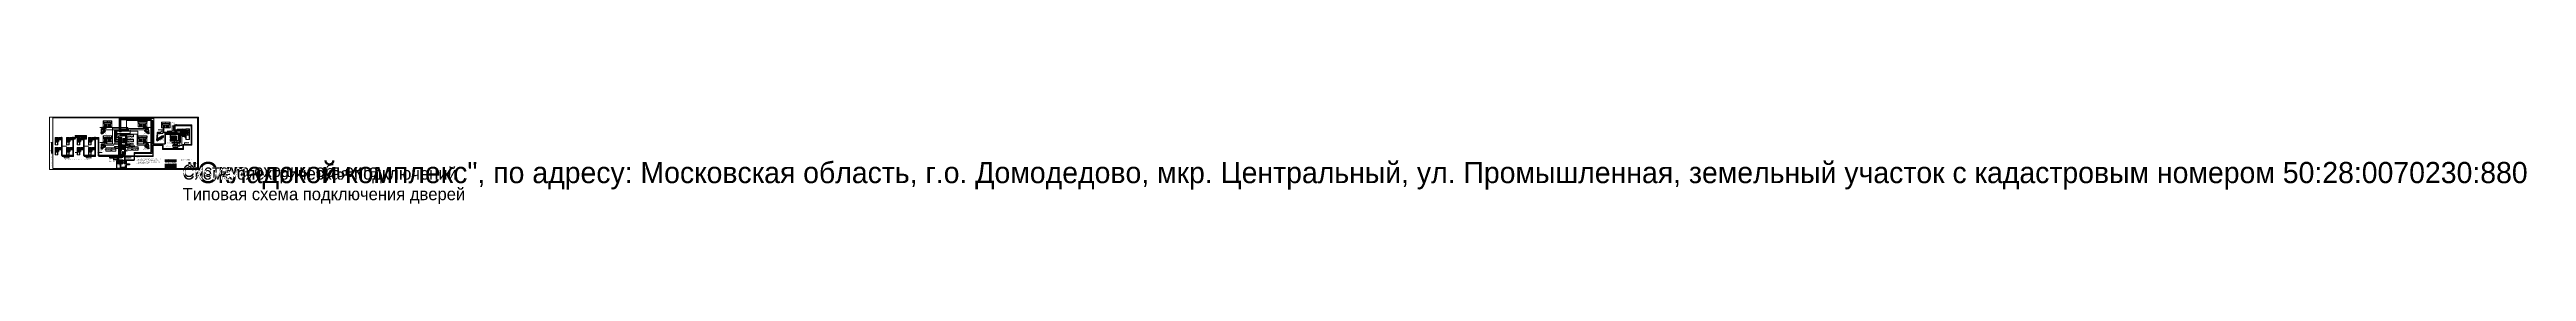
# Paper-space layout '3.1' of a CAD drawing. Header units: millimetres. Extents: x -211 to 13780, y -196 to 296.
# The model-space entities are those that its viewports show. They can reach past a viewport. Long polylines and large blocks are cut down to what shows.
import ezdxf
from ezdxf.enums import TextEntityAlignment as Align

# ---------------------------------------------------------------- set-up
doc = ezdxf.new("R2018")
doc.units = ezdxf.units.MM
for name, pattern in [('AI-Linetype-1', [1.693333, 0.846667, -0.846667]), ('AI-Linetype-10', [2.469444, 1.058333, -1.411111]), ('AI-Linetype-11', [2.469444, 1.058333, -1.411111]), ('AI-Linetype-12', [2.469444, 1.058333, -1.411111]), ('AI-Linetype-2', [2.469444, 1.058333, -1.411111]), ('AI-Linetype-7', [2.469444, 1.058333, -1.411111]), ('AI-Linetype-8', [2.469444, 1.058333, -1.411111]), ('AI-Linetype-9', [2.469444, 1.058333, -1.411111]), ('IMPORT-IMPORT-DASHED', [19.05, 12.7, -6.35])]:
    doc.linetypes.add(name, pattern=pattern)
doc.layers.add('_Рамка и штамп', color=7, linetype='Continuous', lineweight=25)
doc.layers.add('подписи', color=7, linetype='Continuous', lineweight=5)
doc.layers.add('СКУД', color=7, linetype='Continuous')
doc.layers.add('Слой 1', color=7, linetype='Continuous')
doc.styles.add('40', font='ariali.ttf', dxfattribs={"height": 1})
doc.styles.add('76', font='ariali.ttf', dxfattribs={"height": 1})
doc.styles.add('77', font='ariali.ttf', dxfattribs={"height": 1})
doc.styles.add('79', font='ariali.ttf', dxfattribs={"height": 1})
doc.styles.add('IsocPeur 2.5', font='isocpeur.ttf', dxfattribs={"height": 2.5})
doc.styles.add('IsocPeur 3.5', font='isocpeur.ttf', dxfattribs={"height": 3.5})
doc.styles.add('IsocPeur 5', font='isocpeur.ttf', dxfattribs={"height": 5})
doc.styles.get("Standard").update_dxf_attribs({"font": 'arial.ttf'})

# ---------------------------------------------------------------- blocks, each defined once
blk = doc.blocks.new('A$C9a5560e3')
h = blk.add_hatch(color=5)
h.dxf.hatch_style = 1
h.paths.add_polyline_path([(5, 6), (0, 6), (1, 5), (1, 1), (0, 0), (0, 0), (3, 0), (2, 1), (2, 6), (5, 6), (5, 2), (5, 2), (4, 2), (4, 2), (4, 3), (4, 3), (3, 2), (3, 2), (4, 1), (4, 1), (5, 1), (5, 0), (5, -1), (5, -1), (4, -1), (7, -1), (7, -1), (6, -1), (6, 0), (6, 1), (7, 1), (7, 1), (8, 1), (8, 2), (9, 2), (9, 3), (10, 3), (10, 4), (10, 4), (10, 5), (10, 6), (10, 7), (9, 7), (9, 8), (8, 9), (7, 9), (7, 9), (6, 9), (5, 9), (4, 9), (3, 9), (3, 8), (3, 8), (4, 7), (4, 8), (4, 8), (4, 8), (5, 9), (5, 9)])
h.paths.add_polyline_path([(6, 6), (6, 9), (7, 9), (7, 8), (8, 8), (8, 8), (9, 7), (9, 7), (9, 6), (9, 6), (9, 5), (9, 5), (7, 5), (7, 5), (7, 5), (7, 5), (9, 5), (9, 4), (9, 3), (9, 3), (9, 3), (8, 2), (7, 2), (7, 2), (6, 2), (6, 5), (6, 6), (7, 6), (7, 6)], flags=16)
h = blk.add_hatch(color=141)
h.dxf.hatch_style = 1
h.paths.add_polyline_path([(3, 0), (0, 0), (0, 0), (3, 0)])
h = blk.add_hatch(color=141)
h.dxf.hatch_style = 1
h.paths.add_polyline_path([(5, 6), (2, 6), (2, 1), (2, 0), (2, 5), (5, 5)])
h = blk.add_hatch(color=141)
h.dxf.hatch_style = 1
h.paths.add_polyline_path([(5, 8), (5, 8), (5, 9), (5, 9), (4, 8), (4, 8), (4, 8), (4, 7), (4, 6), (4, 7), (5, 8)])
h = blk.add_hatch(color=141)
h.dxf.hatch_style = 1
h.paths.add_polyline_path([(7, 8), (7, 9), (6, 9), (6, 6), (7, 6), (7, 8), (7, 8), (7, 8), (8, 7), (9, 7), (9, 7), (8, 8), (8, 8)])
h = blk.add_hatch(color=141)
h.dxf.hatch_style = 1
h.paths.add_polyline_path([(10, 3), (10, 3), (10, 4), (10, 5), (10, 5), (10, 6), (10, 7), (10, 6), (10, 5), (10, 4), (10, 4), (10, 3), (9, 3), (9, 2), (8, 2), (8, 1), (7, 1), (7, 1), (6, 1), (6, 0), (6, -1), (7, -1), (7, -1), (7, 0), (8, 0), (9, 1), (10, 2)])
h = blk.add_hatch(color=141)
h.dxf.hatch_style = 1
h.paths.add_polyline_path([(7, 6), (7, 6), (6, 6), (6, 5), (6, 2), (7, 2), (7, 5), (7, 5), (7, 5), (7, 5), (8, 5)])
h = blk.add_hatch(color=141)
h.dxf.hatch_style = 1
h.paths.add_polyline_path([(9, 5), (7, 5), (7, 4), (9, 4), (9, 4)])
h = blk.add_hatch(color=141)
h.dxf.hatch_style = 1
h.paths.add_polyline_path([(7, -1), (4, -1), (5, -2), (7, -2)])
blk = doc.blocks.new('*U128')
at = {"lineweight": 20}
for p, q in [((651, 55), (716, 55)), ((651, 50), (716, 50)), ((651, 45), (716, 45)), ((651, 30), (716, 30)), ((651, 25), (716, 25)), ((651, 20), (716, 20)), ((651, 15), (716, 15)), ((651, 10), (716, 10))]:
    blk.add_line(p, q, dxfattribs=at)
at = {"color": 0, "lineweight": 20}
blk.add_lwpolyline([(0, 297), (0, 0), (841, 0), (841, 297)], close=True, dxfattribs=at)
at = {"color": 0, "lineweight": 50, "const_width": 0.5}
blk.add_lwpolyline([(20, 292), (20, 5), (836, 5), (836, 292)], close=True, dxfattribs=at)
at = {"color": 0, "lineweight": 50}
for points, const_width in [([(20, 155), (0, 155)], 0.5), ([(5, 90), (5, 155)], 0.5), ([(20, 145), (5, 145)], 0.5), ([(20, 90), (0, 90)], 0.5), ([(20, 130), (5, 130)], 0.5), ([(20, 110), (5, 110)], 0.5), ([(8, 5), (8, 90)], 0.5), ([(20, 65), (8, 65)], 0.5), ([(20, 30), (8, 30)], 0.5), ([(20, 5), (8, 5)], 0.5), ([(13, 5), (13, 90)], 0.5), ([(836, 60), (651, 60), (651, 5)], 0.5), ([(651, 40), (716, 40)], 0.5), ([(651, 35), (716, 35)], 0.5), ([(661, 60), (661, 35)], 0.5), ([(671, 60), (671, 5)], 0.5), ([(691, 60), (691, 5)], 0.5), ([(706, 60), (706, 5)], 0.5), ([(716, 60), (716, 5)], 0.5), ([(716, 50), (836, 50)], 0.5), ([(836, 35), (716, 35)], 0.5), ([(836, 20), (716, 20)], 0.5), ([(786, 5), (786, 35)], 0.5), ([(786, 30), (836, 30)], 0.5), ([(801, 20), (801, 35)], 0.5), ([(816, 20), (816, 35)], 0.5), ([(836, 5), (836, 5)], 0.0000005), ([(836, 5), (836, 5)], 0.0000005), ([(836, 5), (836, 5)], 0.0000005), ([(836, 5), (836, 5)], 0.0000005), ([(836, 5), (836, 5)], 0.0000005)]:
    blk.add_lwpolyline(points, dxfattribs=dict(at, const_width=const_width))
at = {"color": 0, "lineweight": 20}
for points in [[(10, 90), (10, 155)], [(15, 90), (15, 155)], [(836, 5), (836, 5)], [(836, 5), (836, 5)], [(836, 5), (836, 5)], [(836, 5), (836, 5)], [(836, 5), (836, 5)], [(836, 5), (836, 5)], [(836, 5), (836, 5)]]:
    blk.add_lwpolyline(points, dxfattribs=at)
blk.add_point((836, 5))
blk.add_blockref('A$C9a5560e3', (788, 9))
at = {"color": 0, "lineweight": -2, "style": 'IsocPeur 2.5'}
for s, p in [('Согласовано', (2, 102)), ('Взам. инв.№', (11, 78)), ('Подпись  и  дата', (11, 48)), ('Инв.№ подл.', (11, 18))]:
    blk.add_text(s, height=2.5, rotation=90, dxfattribs=at).set_placement(p, align=Align.MIDDLE_CENTER)
at = {"style": 'IsocPeur 2.5'}
for s, p in [('Копировал:', (717, 2)), ('Формат A4x4', (810, 2))]:
    blk.add_text(s, height=2.5, dxfattribs=at).set_placement(p, align=Align.MIDDLE_RIGHT)
at = {"color": 0, "lineweight": -2, "style": 'IsocPeur 2.5'}
for s in ['Лист', 'Дата', 'Подп.', 'Лист', 'Изм.']:
    blk.add_text(s, height=0.0000025, dxfattribs=at).set_placement((836, 5), align=Align.MIDDLE_CENTER)
at = {"color": 0, "lineweight": -2, "style": 'IsocPeur 2.5', "width": 0.9}
for s in ['№ док.', 'Кол.уч.']:
    blk.add_text(s, height=0.0000025, dxfattribs=at).set_placement((836, 5), align=Align.MIDDLE_CENTER)
for s, insert, char_height, width, attachment_point, style in [('Разраб.', (652, 30), 2.5, 13.1, 7, 'IsocPeur 2.5'), ('Н. контр.', (652, 15), 2.5, 17.97, 7, 'IsocPeur 2.5'), ('ГИП', (652, 11), 2.5, 9.03, 7, 'IsocPeur 2.5'), ('Изм.', (656, 38), 2.5, 10, 5, 'IsocPeur 2.5'), ('Лист', (666, 38), 2.5, 10, 5, 'IsocPeur 2.5'), ('N докум.', (681, 37), 2.5, 20, 5, 'IsocPeur 2.5'), ('Подпись', (699, 38), 2.5, 15, 5, 'IsocPeur 2.5'), ('Дата', (711, 37), 2.5, 10, 5, 'IsocPeur 2.5'), ('Стадия', (794, 32), 2.5, 15, 5, 'IsocPeur 2.5'), ('Р', (794, 25), 4, 15, 5, 'IsocPeur 2.5'), ('{\\W0.5;\\T0.9;\\C5;АО "ПРОЕКТРУСЭНЕРГО"}', (817, 12), 5, 34.73, 5, 'IsocPeur 3.5'), ('Лист', (808, 32), 2.5, 15, 5, 'IsocPeur 2.5'), ('Листов', (826, 32), 2.5, 20, 5, 'IsocPeur 2.5')]:
    blk.add_mtext(s, dxfattribs=dict(insert=insert, char_height=char_height, width=width, attachment_point=attachment_point, style=style))
at = {"insert": (652, 25), "char_height": 2.5, "attachment_point": 7, "style": 'IsocPeur 2.5'}
blk.add_mtext('Проверил', dxfattribs=at)
at = {"style": 'IsocPeur 2.5'}
for tag, p in [('РАЗРАБ', (672, 30)), ('ПРОВЕРИЛ', (672, 25)), ('Н_КОНТР', (672, 15)), ('ГИП', (672, 10))]:
    blk.add_attdef(tag, text='', height=2.5, dxfattribs=at).set_placement(p, align=Align.BOTTOM_LEFT)
for tag, p in [('ДАТА_ГИП', (711, 10)), ('ДАТА_ПР', (711, 25)), ('ДАТА_НК', (711, 15)), ('ДАТА', (711, 30))]:
    blk.add_attdef(tag, text='', height=2.5, dxfattribs=at).set_placement(p, align=Align.BOTTOM_CENTER)
at = {"lineweight": 30}
for tag, p in [('ИМЯ_ПРОЕКТА', (751, 28)), ('НАЗВАНИЕ_ТЕКУЩЕГО_ЛИСТА', (751, 12)), ('ОПИСАНИЕ', (776, 42))]:
    blk.add_attdef(tag, text='', height=2.5, dxfattribs=at).set_placement(p, align=Align.MIDDLE_CENTER)
for tag, height, style, p in [('ШИФР', 5, 'IsocPeur 5', (776, 55)), ('ЛИСТ', 3.5, 'IsocPeur 3.5', (808, 25)), ('ЛИСТОВ', 3.5, 'IsocPeur 3.5', (826, 25))]:
    blk.add_attdef(tag, text='', height=height, dxfattribs=dict(style=style)).set_placement(p, align=Align.MIDDLE_CENTER)
blk = doc.blocks.new('Макеев')
at = {"color": 172}
blk.add_lwpolyline([(3, 0), (3, 0), (3, 0), (3, 0), (3, 0), (3, -1), (3, -1), (3, -1), (3, -1), (3, -1), (3, -1), (3, -1), (4, -1), (4, -1), (4, -1), (4, 0), (5, 0), (5, 1), (5, 1), (5, 1), (5, 2), (6, 2), (6, 2), (6, 3), (6, 3), (6, 3), (6, 3), (6, 3), (6, 3), (6, 2), (6, 2), (6, 2), (6, 2), (5, 2), (5, 1), (5, 1), (5, 1), (5, 1), (5, 0), (5, 0), (5, 0), (5, 0), (5, 0), (5, 0), (5, 0), (5, 0), (5, 0), (6, 0), (6, 0), (6, 1), (6, 1), (7, 2), (7, 1), (6, 1), (6, 1), (6, 0), (6, 0), (6, 0), (6, 0), (6, 0), (7, 0), (7, 0), (7, 0), (7, 0), (7, 0), (8, 1), (8, 1), (8, 2), (8, 2), (8, 3), (9, 3), (9, 4), (9, 4), (9, 4), (9, 4), (9, 5), (9, 5), (9, 5), (8, 5), (8, 5), (8, 5), (8, 5), (8, 5), (7, 5), (7, 5), (7, 5), (7, 4), (6, 4), (6, 4), (6, 3), (5, 2), (5, 2), (5, 1), (4, 1), (4, 0), (4, 0), (4, 0), (4, -1), (4, -1), (4, -1), (4, -1), (4, -2), (4, -2), (5, -2), (5, -2), (5, -2), (6, -2), (6, -2), (6, -2), (7, -1), (7, -1), (8, -1), (8, 0), (8, 0), (9, 0), (9, 1), (10, 2), (10, 2), (10, 3), (11, 3), (11, 3), (11, 4), (11, 4), (11, 4), (11, 4), (11, 4), (11, 4), (11, 4), (11, 3), (10, 3), (10, 3), (10, 2), (10, 1), (9, 1), (9, 1), (9, 0), (9, 0), (9, 0), (9, 0), (9, 0), (9, 0), (9, 0), (9, 0), (10, 0), (10, 0), (10, 0), (10, 0), (10, 1), (10, 1), (10, 1), (10, 1), (9, 0), (9, 0)], dxfattribs=at)
blk = doc.blocks.new('Лепин')
at = {"color": 172, "const_width": 0.107}
blk.add_lwpolyline([(8, 4), (1, 0), (0, 0), (1, -1), (2, -1), (2, 0), (3, 0), (4, 1), (5, 1), (6, 2), (8, 4), (10, 5), (10, 5), (10, 6), (10, 6), (10, 6), (9, 5), (8, 4), (7, 3), (8, 4), (6, 2), (6, 1), (6, 1), (6, 1), (8, 2), (9, 2), (10, 3), (10, 4), (10, 4), (9, 4), (9, 3), (9, 3), (8, 2), (8, 2), (8, 1), (8, 1), (8, 1), (9, 1), (11, 4), (11, 4), (11, 4), (10, 3), (10, 3), (10, 2), (10, 2), (10, 1), (11, 2), (12, 2), (12, 3), (12, 3), (12, 3), (11, 3), (11, 2), (10, 2), (10, 1), (11, 1), (11, 0), (11, 0), (11, 0), (11, -1), (11, -1), (10, -1), (8, 0), (7, 0), (6, 0), (6, 0), (6, -1), (6, -1), (7, 0), (8, 1), (10, 1), (13, 2)], dxfattribs=at)
blk = doc.blocks.new('A$Ca35e96d6')
at = {"color": 5, "lineweight": 20, "transparency": 33554687}
for p, q in [((-5, -18), (-8, -21)), ((-6, -19), (-5, -18)), ((-6, -19), (-6, -19)), ((-6, -20), (-6, -19)), ((-6, -19), (-6, -19)), ((-6, -19), (-6, -19)), ((-5, -20), (-6, -20)), ((-6, -20), (-6, -20)), ((-6, -20), (-6, -20)), ((-6, -20), (-6, -20)), ((-5, -18), (-4, -17)), ((-5, -18), (-5, -18)), ((-4, -19), (-5, -20)), ((-4, -17), (0, -13)), ((-4, -17), (-4, -17)), ((-3, -18), (-4, -19)), ((-2, -16), (-3, -17)), ((-3, -18), (-2, -17)), ((-3, -17), (-3, -17)), ((-3, -17), (-3, -17)), ((-3, -17), (-3, -18)), ((-2, -18), (-3, -18)), ((-1, -14), (-2, -15)), ((-2, -15), (-2, -16)), ((-2, -17), (-1, -16)), ((-1, -17), (-2, -17)), ((-2, -17), (-2, -18)), ((-2, -17), (-2, -17)), ((0, -14), (-1, -15)), ((-1, -16), (2, -14)), ((0, -14), (-1, -14)), ((0, -16), (-1, -17)), ((-1, -17), (-1, -17)), ((0, -13), (0, -14)), ((1, -13), (0, -14)), ((2, -14), (0, -15)), ((1, -15), (0, -16)), ((0, -15), (0, -16)), ((0, -16), (0, -16)), ((0, -16), (0, -16)), ((0, -16), (0, -16)), ((0, -16), (0, -16)), ((0, -16), (0, -17)), ((0, -17), (1, -16)), ((0, -17), (0, -17)), ((0, -17), (0, -17)), ((2, -15), (1, -15)), ((1, -15), (1, -15)), ((2, -14), (2, -14)), ((2, -14), (2, -14)), ((3, -14), (2, -15)), ((2, -14), (2, -14)), ((3, -15), (2, -15)), ((2, -15), (2, -15)), ((2, -15), (2, -15)), ((2, -15), (2, -15)), ((2, -15), (4, -15)), ((3, -13), (3, -13)), ((4, -14), (3, -14)), ((3, -14), (3, -15)), ((4, -15), (3, -15)), ((3, -15), (3, -15)), ((3, -15), (4, -15)), ((4, -15), (5, -14)), ((5, -14), (4, -14)), ((4, -14), (4, -14)), ((4, -14), (4, -15)), ((4, -15), (4, -14)), ((4, -14), (5, -14)), ((4, -15), (4, -15)), ((5, -14), (5, -14)), ((5, -14), (7, -14))]:
    blk.add_line(p, q, dxfattribs=at)
for centre, radius, start, end in [((37, -62), 60.8, 129.247, 134.061), ((0, -13), 0.062, 62.8187, 117.0837), ((0, -13), 0.046, 319.707, 52.1372), ((1, -14), 0.575, 19.5703, 123.2095), ((-10, 2), 21.6, 300.0713, 311.3347), ((3, -14), 1.12, 90.9172, 122.183), ((3, -13), 0.444, 298.5028, 11.9916), ((4, -14), 0.15, 312.9897, 69.0183), ((4, -14), 0.707, 76.8442, 131.651), ((5, -14), 0.224, 303.6984, 28.592), ((5, -14), 0.33, 65.4216, 132.2439)]:
    blk.add_arc(centre, radius, start, end, dxfattribs=at)
at = {"xscale": 0.9379909258457243, "yscale": 0.9379909258457243, "zscale": 0.9379909258457243}
for p in [(-8, -7), (-7, -22)]:
    blk.add_blockref('Макеев', p, dxfattribs=at)
at = {"layer": 'подписи', "color": 172, "xscale": 0.5634740352355432, "yscale": 0.5634740352355432, "zscale": 0.5634740352355432}
blk.add_blockref('Лепин', (-4, -2), dxfattribs=at)
blk = doc.blocks.new('block 4')
at = {"layer": 'Слой 1'}
h = blk.add_hatch(color=7, dxfattribs=at)
h.dxf.hatch_style = 2
h.paths.add_polyline_path([(147.2, -98.7), (147.2, -98.8), (146.1, -99.2), (147.2, -99.6), (147.2, -99.8), (145.6, -99.2)])
at = {"layer": 'Слой 1', "lineweight": 0}
blk.add_lwpolyline([(147.2, -98.7), (147.2, -98.8), (146.1, -99.2), (147.2, -99.6), (147.2, -99.8), (145.6, -99.2), (147.2, -98.7)], dxfattribs=at)

msp = doc.modelspace()

# ---------------------------------------------------------------- hatches: boundary and pattern name
at = {"layer": 'СКУД', "lineweight": 18, "true_color": 0x000000}
h = msp.add_hatch(dxfattribs=at)
h.set_pattern_fill('ANGLE', color=18, scale=0.8)
h.set_pattern_definition([(0, (-92939.2615, 143382.137), (0, 5.588), [4.064, -1.524]), (90, (-92939.2615, 143382.137), (-5.588, 3e-16), [4.064, -1.524])])
h.paths.add_polyline_path([(-72564, 107310), (-72477, 107310), (-72390, 107310, -0.99996665)])
h.paths.add_polyline_path([(-72477, 107397, -0.41421356), (-72390, 107310), (-72477, 107310)])
h.paths.add_polyline_path([(-72477, 107397), (-72477, 107310), (-72564, 107310, -0.4142331)])
h = msp.add_hatch(dxfattribs=at)
h.set_pattern_fill('ANGLE', color=18, scale=0.8)
h.set_pattern_definition([(0, (-84706.1136, 143382.137), (0, 5.588), [4.064, -1.524]), (90, (-84706.1136, 143382.137), (-5.588, 3e-16), [4.064, -1.524])])
h.paths.add_polyline_path([(-64331, 107310), (-64244, 107310), (-64157, 107310, -0.99996665)])
h.paths.add_polyline_path([(-64244, 107397, -0.41421356), (-64157, 107310), (-64244, 107310)])
h.paths.add_polyline_path([(-64244, 107397), (-64244, 107310), (-64331, 107310, -0.4142331)])
h = msp.add_hatch(dxfattribs=at)
h.set_pattern_fill('ANGLE', color=18, scale=0.8)
h.set_pattern_definition([(0, (-77076.0146, 143382.137), (0, 5.588), [4.064, -1.524]), (90, (-77076.0146, 143382.137), (-5.588, 3e-16), [4.064, -1.524])])
h.paths.add_polyline_path([(-56701, 107310), (-56614, 107310), (-56527, 107310, -0.99996665)])
h.paths.add_polyline_path([(-56614, 107397, -0.41421356), (-56527, 107310), (-56614, 107310)])
h.paths.add_polyline_path([(-56614, 107397), (-56614, 107310), (-56701, 107310, -0.4142331)])
h = msp.add_hatch(dxfattribs=at)
h.set_pattern_fill('ANGLE', color=18, scale=0.8)
h.set_pattern_definition([(0, (-68842.8667, 143382.137), (0, 5.588), [4.064, -1.524]), (90, (-68842.8667, 143382.137), (-5.588, 3e-16), [4.064, -1.524])])
h.paths.add_polyline_path([(-48468, 107310), (-48381, 107310), (-48294, 107310, -0.99996665)])
h.paths.add_polyline_path([(-48381, 107397, -0.41421356), (-48294, 107310), (-48381, 107310)])
h.paths.add_polyline_path([(-48381, 107397), (-48381, 107310), (-48468, 107310, -0.4142331)])
at = {"layer": 'СКУД', "true_color": 0x636466}
h = msp.add_hatch(dxfattribs=at)
h.set_pattern_fill('ANGLE', color=251, scale=0.9216)
h.set_pattern_definition([(0, (-85476.319, 148946.9317), (0, 6.437376), [4.681728, -1.755648]), (90, (-85476.319, 148946.9317), (-6.437376, 4e-16), [4.681728, -1.755648])])
h.paths.add_polyline_path([(-43608, 110428), (-43608, 110570), (-43903, 110757), (-43903, 110615)])
h.paths.add_polyline_path([(-43608, 110570), (-43608, 110428), (-40669, 112137), (-40669, 112279)])
h.paths.add_polyline_path([(-43471, 110164), (-43471, 110054), (-40796, 111609), (-40796, 111719)])
h.paths.add_polyline_path([(-43766, 110351), (-43766, 110241), (-43471, 110054), (-43471, 110164)])
at = {"layer": 'СКУД', "lineweight": 18, "true_color": 0x000000}
h = msp.add_hatch(dxfattribs=at)
h.set_pattern_fill('ANGLE', color=18, scale=0.64, angle=-90)
h.set_pattern_definition([(270, (-12541.211, 120491.7003), (4.4704, -8e-16), [3.2512, -1.2192]), (360, (-12541.211, 120491.7003), (1e-15, 4.4704), [3.2512, -1.2192])])
h.paths.add_polyline_path([(-41399, 113654), (-41399, 113724), (-41399, 113794, 0.99996665)])
h.paths.add_polyline_path([(-41330, 113724, 0.41421356), (-41399, 113794), (-41399, 113724)])
h.paths.add_polyline_path([(-41330, 113724), (-41399, 113724), (-41399, 113654, 0.4142331)])
h = msp.add_hatch(dxfattribs=at)
h.set_pattern_fill('ANGLE', color=18, scale=0.64, angle=-90)
h.set_pattern_definition([(270, (-12541.211, 119571.596), (4.4704, -8e-16), [3.2512, -1.2192]), (360, (-12541.211, 119571.596), (1e-15, 4.4704), [3.2512, -1.2192])])
h.paths.add_polyline_path([(-41399, 112734), (-41399, 112804), (-41399, 112874, 0.99996665)])
h.paths.add_polyline_path([(-41330, 112804, 0.41421356), (-41399, 112874), (-41399, 112804)])
h.paths.add_polyline_path([(-41330, 112804), (-41399, 112804), (-41399, 112734, 0.4142331)])
at = {"layer": 'СКУД', "true_color": 0x636466}
h = msp.add_hatch(dxfattribs=at)
h.set_pattern_fill('ANGLE', color=251, scale=0.9216)
h.set_pattern_definition([(0, (-80966.2214, 148946.9317), (0, 6.437376), [4.681728, -1.755648]), (90, (-80966.2214, 148946.9317), (-6.437376, 4e-16), [4.681728, -1.755648])])
h.paths.add_polyline_path([(-9250, 110428), (-9250, 110570), (-8955, 110757), (-8955, 110615)])
h.paths.add_polyline_path([(-9250, 110570), (-9250, 110428), (-12190, 112137), (-12190, 112279)])
h.paths.add_polyline_path([(-9387, 110164), (-9387, 110054), (-12063, 111609), (-12063, 111719)])
h.paths.add_polyline_path([(-9092, 110351), (-9092, 110241), (-9387, 110054), (-9387, 110164)])
at = {"layer": 'СКУД', "lineweight": 18, "true_color": 0x000000}
h = msp.add_hatch(dxfattribs=at)
h.set_pattern_fill('ANGLE', color=18, scale=0.64, angle=-90)
h.set_pattern_definition([(270, (-8031.1137, 120491.7003), (4.4704, -8e-16), [3.2512, -1.2192]), (360, (-8031.1137, 120491.7003), (1e-15, 4.4704), [3.2512, -1.2192])])
h.paths.add_polyline_path([(-11460, 113654), (-11460, 113724), (-11460, 113794, -0.99996665)])
h.paths.add_polyline_path([(-11529, 113724, -0.41421356), (-11460, 113794), (-11460, 113724)])
h.paths.add_polyline_path([(-11529, 113724), (-11460, 113724), (-11460, 113654, -0.4142331)])
h = msp.add_hatch(dxfattribs=at)
h.set_pattern_fill('ANGLE', color=18, scale=0.64, angle=-90)
h.set_pattern_definition([(270, (-8031.1137, 119571.596), (4.4704, -8e-16), [3.2512, -1.2192]), (360, (-8031.1137, 119571.596), (1e-15, 4.4704), [3.2512, -1.2192])])
h.paths.add_polyline_path([(-11460, 112734), (-11460, 112804), (-11460, 112874, -0.99996665)])
h.paths.add_polyline_path([(-11529, 112804, -0.41421356), (-11460, 112874), (-11460, 112804)])
h.paths.add_polyline_path([(-11529, 112804), (-11460, 112804), (-11460, 112734, -0.4142331)])
at = {"layer": 'СКУД', "true_color": 0x636466}
h = msp.add_hatch(dxfattribs=at)
h.set_pattern_fill('ANGLE', color=251, scale=1.44)
h.set_pattern_definition([(0, (-68767.525, 165713.366), (0, 10.0584), [7.3152, -2.7432]), (90, (-68767.525, 165713.366), (-10.0584, 6e-16), [7.3152, -2.7432])])
h.paths.add_polyline_path([(-3349, 105528), (-3349, 105750), (-3810, 106041), (-3810, 105820)])
h.paths.add_polyline_path([(-3349, 105750), (-3349, 105528), (1244, 108198), (1244, 108419)])
h.paths.add_polyline_path([(-3135, 105115), (-3135, 104943), (1045, 107372), (1045, 107545)])
h.paths.add_polyline_path([(-3596, 105407), (-3596, 105235), (-3135, 104943), (-3135, 105115)])
at = {"layer": 'СКУД', "lineweight": 18, "true_color": 0x000000}
h = msp.add_hatch(dxfattribs=at)
h.set_pattern_fill('ANGLE', color=18, scale=0.64, angle=-90)
h.set_pattern_definition([(270, (27822.4905, 117849.558), (4.4704, -8e-16), [3.2512, -1.2192]), (360, (27822.4905, 117849.558), (1e-15, 4.4704), [3.2512, -1.2192])])
h.paths.add_polyline_path([(-1036, 111012), (-1036, 111082), (-1036, 111152, 0.99996665)])
h.paths.add_polyline_path([(-966, 111082, 0.41421356), (-1036, 111152), (-1036, 111082)])
h.paths.add_polyline_path([(-966, 111082), (-1036, 111082), (-1036, 111012, 0.4142331)])
h = msp.add_hatch(dxfattribs=at)
h.set_pattern_fill('ANGLE', color=18, scale=0.64, angle=-90)
h.set_pattern_definition([(270, (27822.4905, 116929.126), (4.4704, -8e-16), [3.2512, -1.2192]), (360, (27822.4905, 116929.126), (1e-15, 4.4704), [3.2512, -1.2192])])
h.paths.add_polyline_path([(-1036, 110092), (-1036, 110161), (-1036, 110231, 0.99996665)])
h.paths.add_polyline_path([(-966, 110161, 0.41421356), (-1036, 110231), (-1036, 110161)])
h.paths.add_polyline_path([(-966, 110161), (-1036, 110161), (-1036, 110092, 0.4142331)])
h = msp.add_hatch(dxfattribs=at)
h.set_pattern_fill('ANGLE', color=18, scale=0.924)
h.set_pattern_definition([(0, (-25777.2064, 151681.099), (0, 6.45414), [4.69392, -1.76022]), (90, (-25777.2064, 151681.099), (-6.45414, 4e-16), [4.69392, -1.76022])])
h.paths.add_polyline_path([(6097, 110017), (6198, 110017), (6298, 110017, -0.99996665)])
h.paths.add_polyline_path([(6198, 110118, -0.41421356), (6298, 110017), (6198, 110017)])
h.paths.add_polyline_path([(6198, 110118), (6198, 110017), (6097, 110017, -0.4142331)])
h = msp.add_hatch(dxfattribs=at)
h.set_pattern_fill('ANGLE', color=18, scale=0.924)
h.set_pattern_definition([(0, (-25279.61, 151066.806), (0, 6.45414), [4.69392, -1.76022]), (90, (-25279.61, 151066.806), (-6.45414, 4e-16), [4.69392, -1.76022])])
h.paths.add_polyline_path([(6595, 109403), (6695, 109403), (6796, 109403, -0.99996665)])
h.paths.add_polyline_path([(6695, 109504, -0.41421356), (6796, 109403), (6695, 109403)])
h.paths.add_polyline_path([(6695, 109504), (6695, 109403), (6595, 109403, -0.4142331)])
h = msp.add_hatch(dxfattribs=at)
h.set_pattern_fill('ANGLE', color=18, scale=0.8)
h.set_pattern_definition([(0, (-92939.2615, 142975.892), (0, 5.588), [4.064, -1.524]), (90, (-92939.2615, 142975.892), (-5.588, 3e-16), [4.064, -1.524])])
h.paths.add_polyline_path([(-72564, 106903), (-72477, 106903), (-72390, 106903, -0.99996665)])
h.paths.add_polyline_path([(-72477, 106990, -0.41421356), (-72390, 106903), (-72477, 106903)])
h.paths.add_polyline_path([(-72477, 106990), (-72477, 106903), (-72564, 106903, -0.4142331)])
h = msp.add_hatch(dxfattribs=at)
h.set_pattern_fill('ANGLE', color=18, scale=0.8)
h.set_pattern_definition([(0, (-92939.2615, 142552.125), (0, 5.588), [4.064, -1.524]), (90, (-92939.2615, 142552.125), (-5.588, 3e-16), [4.064, -1.524])])
h.paths.add_polyline_path([(-72564, 106479), (-72477, 106479), (-72390, 106479, -0.99996665)])
h.paths.add_polyline_path([(-72477, 106567, -0.41421356), (-72390, 106479), (-72477, 106479)])
h.paths.add_polyline_path([(-72477, 106567), (-72477, 106479), (-72564, 106479, -0.4142331)])
h = msp.add_hatch(dxfattribs=at)
h.set_pattern_fill('ANGLE', color=18, scale=0.8)
h.set_pattern_definition([(0, (-92939.2615, 142124.5856), (0, 5.588), [4.064, -1.524]), (90, (-92939.2615, 142124.5856), (-5.588, 3e-16), [4.064, -1.524])])
h.paths.add_polyline_path([(-72564, 106052), (-72477, 106052), (-72390, 106052, -0.99996665)])
h.paths.add_polyline_path([(-72477, 106139, -0.41421356), (-72390, 106052), (-72477, 106052)])
h.paths.add_polyline_path([(-72477, 106139), (-72477, 106052), (-72564, 106052, -0.4142331)])
h = msp.add_hatch(dxfattribs=at)
h.set_pattern_fill('ANGLE', color=18, scale=0.8)
h.set_pattern_definition([(0, (-104250.365, 136051.72), (0, 5.588), [4.064, -1.524]), (90, (-104250.365, 136051.72), (-5.588, 3e-16), [4.064, -1.524])])
h.paths.add_polyline_path([(-72563, 99979), (-72476, 99979), (-72389, 99979, -0.99996665)])
h.paths.add_polyline_path([(-72476, 100066, -0.41421356), (-72389, 99979), (-72476, 99979)])
h.paths.add_polyline_path([(-72476, 100066), (-72476, 99979), (-72563, 99979, -0.4142331)])
h = msp.add_hatch(dxfattribs=at)
h.set_pattern_fill('ANGLE', color=18, scale=0.8)
h.set_pattern_definition([(0, (-104250.365, 135645.475), (0, 5.588), [4.064, -1.524]), (90, (-104250.365, 135645.475), (-5.588, 3e-16), [4.064, -1.524])])
h.paths.add_polyline_path([(-72563, 99573), (-72476, 99573), (-72389, 99573, -0.99996665)])
h.paths.add_polyline_path([(-72476, 99660, -0.41421356), (-72389, 99573), (-72476, 99573)])
h.paths.add_polyline_path([(-72476, 99660), (-72476, 99573), (-72563, 99573, -0.4142331)])
h = msp.add_hatch(dxfattribs=at)
h.set_pattern_fill('ANGLE', color=18, scale=0.8)
h.set_pattern_definition([(0, (-104250.365, 135221.708), (0, 5.588), [4.064, -1.524]), (90, (-104250.365, 135221.708), (-5.588, 3e-16), [4.064, -1.524])])
h.paths.add_polyline_path([(-72563, 99149), (-72476, 99149), (-72389, 99149, -0.99996665)])
h.paths.add_polyline_path([(-72476, 99236, -0.41421356), (-72389, 99149), (-72476, 99149)])
h.paths.add_polyline_path([(-72476, 99236), (-72476, 99149), (-72563, 99149, -0.4142331)])
h = msp.add_hatch(dxfattribs=at)
h.set_pattern_fill('ANGLE', color=18, scale=0.8)
h.set_pattern_definition([(0, (-104250.365, 134794.1684), (0, 5.588), [4.064, -1.524]), (90, (-104250.365, 134794.1684), (-5.588, 3e-16), [4.064, -1.524])])
h.paths.add_polyline_path([(-72563, 98722), (-72476, 98722), (-72389, 98722, -0.99996665)])
h.paths.add_polyline_path([(-72476, 98809, -0.41421356), (-72389, 98722), (-72476, 98722)])
h.paths.add_polyline_path([(-72476, 98809), (-72476, 98722), (-72563, 98722, -0.4142331)])
h = msp.add_hatch(dxfattribs=at)
h.set_pattern_fill('ANGLE', color=18, scale=0.8)
h.set_pattern_definition([(0, (-84706.1136, 142975.892), (0, 5.588), [4.064, -1.524]), (90, (-84706.1136, 142975.892), (-5.588, 3e-16), [4.064, -1.524])])
h.paths.add_polyline_path([(-64331, 106903), (-64244, 106903), (-64157, 106903, -0.99996665)])
h.paths.add_polyline_path([(-64244, 106990, -0.41421356), (-64157, 106903), (-64244, 106903)])
h.paths.add_polyline_path([(-64244, 106990), (-64244, 106903), (-64331, 106903, -0.4142331)])
h = msp.add_hatch(dxfattribs=at)
h.set_pattern_fill('ANGLE', color=18, scale=0.8)
h.set_pattern_definition([(0, (-84706.1136, 142552.125), (0, 5.588), [4.064, -1.524]), (90, (-84706.1136, 142552.125), (-5.588, 3e-16), [4.064, -1.524])])
h.paths.add_polyline_path([(-64331, 106479), (-64244, 106479), (-64157, 106479, -0.99996665)])
h.paths.add_polyline_path([(-64244, 106567, -0.41421356), (-64157, 106479), (-64244, 106479)])
h.paths.add_polyline_path([(-64244, 106567), (-64244, 106479), (-64331, 106479, -0.4142331)])
h = msp.add_hatch(dxfattribs=at)
h.set_pattern_fill('ANGLE', color=18, scale=0.8)
h.set_pattern_definition([(0, (-84706.1136, 142124.5856), (0, 5.588), [4.064, -1.524]), (90, (-84706.1136, 142124.5856), (-5.588, 3e-16), [4.064, -1.524])])
h.paths.add_polyline_path([(-64331, 106052), (-64244, 106052), (-64157, 106052, -0.99996665)])
h.paths.add_polyline_path([(-64244, 106139, -0.41421356), (-64157, 106052), (-64244, 106052)])
h.paths.add_polyline_path([(-64244, 106139), (-64244, 106052), (-64331, 106052, -0.4142331)])
h = msp.add_hatch(dxfattribs=at)
h.set_pattern_fill('ANGLE', color=18, scale=0.8)
h.set_pattern_definition([(0, (-96017.217, 136051.72), (0, 5.588), [4.064, -1.524]), (90, (-96017.217, 136051.72), (-5.588, 3e-16), [4.064, -1.524])])
h.paths.add_polyline_path([(-64330, 99979), (-64243, 99979), (-64156, 99979, -0.99996665)])
h.paths.add_polyline_path([(-64243, 100066, -0.41421356), (-64156, 99979), (-64243, 99979)])
h.paths.add_polyline_path([(-64243, 100066), (-64243, 99979), (-64330, 99979, -0.4142331)])
h = msp.add_hatch(dxfattribs=at)
h.set_pattern_fill('ANGLE', color=18, scale=0.8)
h.set_pattern_definition([(0, (-96017.217, 135645.475), (0, 5.588), [4.064, -1.524]), (90, (-96017.217, 135645.475), (-5.588, 3e-16), [4.064, -1.524])])
h.paths.add_polyline_path([(-64330, 99573), (-64243, 99573), (-64156, 99573, -0.99996665)])
h.paths.add_polyline_path([(-64243, 99660, -0.41421356), (-64156, 99573), (-64243, 99573)])
h.paths.add_polyline_path([(-64243, 99660), (-64243, 99573), (-64330, 99573, -0.4142331)])
h = msp.add_hatch(dxfattribs=at)
h.set_pattern_fill('ANGLE', color=18, scale=0.8)
h.set_pattern_definition([(0, (-96017.217, 135221.708), (0, 5.588), [4.064, -1.524]), (90, (-96017.217, 135221.708), (-5.588, 3e-16), [4.064, -1.524])])
h.paths.add_polyline_path([(-64330, 99149), (-64243, 99149), (-64156, 99149, -0.99996665)])
h.paths.add_polyline_path([(-64243, 99236, -0.41421356), (-64156, 99149), (-64243, 99149)])
h.paths.add_polyline_path([(-64243, 99236), (-64243, 99149), (-64330, 99149, -0.4142331)])
h = msp.add_hatch(dxfattribs=at)
h.set_pattern_fill('ANGLE', color=18, scale=0.8)
h.set_pattern_definition([(0, (-96017.217, 134794.1684), (0, 5.588), [4.064, -1.524]), (90, (-96017.217, 134794.1684), (-5.588, 3e-16), [4.064, -1.524])])
h.paths.add_polyline_path([(-64330, 98722), (-64243, 98722), (-64156, 98722, -0.99996665)])
h.paths.add_polyline_path([(-64243, 98809, -0.41421356), (-64156, 98722), (-64243, 98722)])
h.paths.add_polyline_path([(-64243, 98809), (-64243, 98722), (-64330, 98722, -0.4142331)])
h = msp.add_hatch(dxfattribs=at)
h.set_pattern_fill('ANGLE', color=18, scale=0.8)
h.set_pattern_definition([(0, (-77076.0146, 142975.892), (0, 5.588), [4.064, -1.524]), (90, (-77076.0146, 142975.892), (-5.588, 3e-16), [4.064, -1.524])])
h.paths.add_polyline_path([(-56701, 106903), (-56614, 106903), (-56527, 106903, -0.99996665)])
h.paths.add_polyline_path([(-56614, 106990, -0.41421356), (-56527, 106903), (-56614, 106903)])
h.paths.add_polyline_path([(-56614, 106990), (-56614, 106903), (-56701, 106903, -0.4142331)])
h = msp.add_hatch(dxfattribs=at)
h.set_pattern_fill('ANGLE', color=18, scale=0.8)
h.set_pattern_definition([(0, (-77076.0146, 142552.125), (0, 5.588), [4.064, -1.524]), (90, (-77076.0146, 142552.125), (-5.588, 3e-16), [4.064, -1.524])])
h.paths.add_polyline_path([(-56701, 106479), (-56614, 106479), (-56527, 106479, -0.99996665)])
h.paths.add_polyline_path([(-56614, 106567, -0.41421356), (-56527, 106479), (-56614, 106479)])
h.paths.add_polyline_path([(-56614, 106567), (-56614, 106479), (-56701, 106479, -0.4142331)])
h = msp.add_hatch(dxfattribs=at)
h.set_pattern_fill('ANGLE', color=18, scale=0.8)
h.set_pattern_definition([(0, (-77076.0146, 142124.5856), (0, 5.588), [4.064, -1.524]), (90, (-77076.0146, 142124.5856), (-5.588, 3e-16), [4.064, -1.524])])
h.paths.add_polyline_path([(-56701, 106052), (-56614, 106052), (-56527, 106052, -0.99996665)])
h.paths.add_polyline_path([(-56614, 106139, -0.41421356), (-56527, 106052), (-56614, 106052)])
h.paths.add_polyline_path([(-56614, 106139), (-56614, 106052), (-56701, 106052, -0.4142331)])
h = msp.add_hatch(dxfattribs=at)
h.set_pattern_fill('ANGLE', color=18, scale=0.8)
h.set_pattern_definition([(0, (-88387.118, 136051.72), (0, 5.588), [4.064, -1.524]), (90, (-88387.118, 136051.72), (-5.588, 3e-16), [4.064, -1.524])])
h.paths.add_polyline_path([(-56700, 99979), (-56613, 99979), (-56526, 99979, -0.99996665)])
h.paths.add_polyline_path([(-56613, 100066, -0.41421356), (-56526, 99979), (-56613, 99979)])
h.paths.add_polyline_path([(-56613, 100066), (-56613, 99979), (-56700, 99979, -0.4142331)])
h = msp.add_hatch(dxfattribs=at)
h.set_pattern_fill('ANGLE', color=18, scale=0.8)
h.set_pattern_definition([(0, (-88387.118, 135645.475), (0, 5.588), [4.064, -1.524]), (90, (-88387.118, 135645.475), (-5.588, 3e-16), [4.064, -1.524])])
h.paths.add_polyline_path([(-56700, 99573), (-56613, 99573), (-56526, 99573, -0.99996665)])
h.paths.add_polyline_path([(-56613, 99660, -0.41421356), (-56526, 99573), (-56613, 99573)])
h.paths.add_polyline_path([(-56613, 99660), (-56613, 99573), (-56700, 99573, -0.4142331)])
h = msp.add_hatch(dxfattribs=at)
h.set_pattern_fill('ANGLE', color=18, scale=0.8)
h.set_pattern_definition([(0, (-88387.118, 135221.708), (0, 5.588), [4.064, -1.524]), (90, (-88387.118, 135221.708), (-5.588, 3e-16), [4.064, -1.524])])
h.paths.add_polyline_path([(-56700, 99149), (-56613, 99149), (-56526, 99149, -0.99996665)])
h.paths.add_polyline_path([(-56613, 99236, -0.41421356), (-56526, 99149), (-56613, 99149)])
h.paths.add_polyline_path([(-56613, 99236), (-56613, 99149), (-56700, 99149, -0.4142331)])
h = msp.add_hatch(dxfattribs=at)
h.set_pattern_fill('ANGLE', color=18, scale=0.8)
h.set_pattern_definition([(0, (-88387.118, 134794.1684), (0, 5.588), [4.064, -1.524]), (90, (-88387.118, 134794.1684), (-5.588, 3e-16), [4.064, -1.524])])
h.paths.add_polyline_path([(-56700, 98722), (-56613, 98722), (-56526, 98722, -0.99996665)])
h.paths.add_polyline_path([(-56613, 98809, -0.41421356), (-56526, 98722), (-56613, 98722)])
h.paths.add_polyline_path([(-56613, 98809), (-56613, 98722), (-56700, 98722, -0.4142331)])
h = msp.add_hatch(dxfattribs=at)
h.set_pattern_fill('ANGLE', color=18, scale=0.8)
h.set_pattern_definition([(0, (-68842.8667, 142975.892), (0, 5.588), [4.064, -1.524]), (90, (-68842.8667, 142975.892), (-5.588, 3e-16), [4.064, -1.524])])
h.paths.add_polyline_path([(-48468, 106903), (-48381, 106903), (-48294, 106903, -0.99996665)])
h.paths.add_polyline_path([(-48381, 106990, -0.41421356), (-48294, 106903), (-48381, 106903)])
h.paths.add_polyline_path([(-48381, 106990), (-48381, 106903), (-48468, 106903, -0.4142331)])
h = msp.add_hatch(dxfattribs=at)
h.set_pattern_fill('ANGLE', color=18, scale=0.8)
h.set_pattern_definition([(0, (-68842.8667, 142552.125), (0, 5.588), [4.064, -1.524]), (90, (-68842.8667, 142552.125), (-5.588, 3e-16), [4.064, -1.524])])
h.paths.add_polyline_path([(-48468, 106479), (-48381, 106479), (-48294, 106479, -0.99996665)])
h.paths.add_polyline_path([(-48381, 106567, -0.41421356), (-48294, 106479), (-48381, 106479)])
h.paths.add_polyline_path([(-48381, 106567), (-48381, 106479), (-48468, 106479, -0.4142331)])
h = msp.add_hatch(dxfattribs=at)
h.set_pattern_fill('ANGLE', color=18, scale=0.8)
h.set_pattern_definition([(0, (-68842.8667, 142124.5856), (0, 5.588), [4.064, -1.524]), (90, (-68842.8667, 142124.5856), (-5.588, 3e-16), [4.064, -1.524])])
h.paths.add_polyline_path([(-48468, 106052), (-48381, 106052), (-48294, 106052, -0.99996665)])
h.paths.add_polyline_path([(-48381, 106139, -0.41421356), (-48294, 106052), (-48381, 106052)])
h.paths.add_polyline_path([(-48381, 106139), (-48381, 106052), (-48468, 106052, -0.4142331)])
h = msp.add_hatch(dxfattribs=at)
h.set_pattern_fill('ANGLE', color=18, scale=0.8)
h.set_pattern_definition([(0, (-80153.97, 136051.72), (0, 5.588), [4.064, -1.524]), (90, (-80153.97, 136051.72), (-5.588, 3e-16), [4.064, -1.524])])
h.paths.add_polyline_path([(-48467, 99979), (-48380, 99979), (-48292, 99979, -0.99996665)])
h.paths.add_polyline_path([(-48380, 100066, -0.41421356), (-48292, 99979), (-48380, 99979)])
h.paths.add_polyline_path([(-48380, 100066), (-48380, 99979), (-48467, 99979, -0.4142331)])
h = msp.add_hatch(dxfattribs=at)
h.set_pattern_fill('ANGLE', color=18, scale=0.8)
h.set_pattern_definition([(0, (-80153.97, 135645.475), (0, 5.588), [4.064, -1.524]), (90, (-80153.97, 135645.475), (-5.588, 3e-16), [4.064, -1.524])])
h.paths.add_polyline_path([(-48467, 99573), (-48380, 99573), (-48292, 99573, -0.99996665)])
h.paths.add_polyline_path([(-48380, 99660, -0.41421356), (-48292, 99573), (-48380, 99573)])
h.paths.add_polyline_path([(-48380, 99660), (-48380, 99573), (-48467, 99573, -0.4142331)])
h = msp.add_hatch(dxfattribs=at)
h.set_pattern_fill('ANGLE', color=18, scale=0.8)
h.set_pattern_definition([(0, (-80153.97, 135221.708), (0, 5.588), [4.064, -1.524]), (90, (-80153.97, 135221.708), (-5.588, 3e-16), [4.064, -1.524])])
h.paths.add_polyline_path([(-48467, 99149), (-48380, 99149), (-48292, 99149, -0.99996665)])
h.paths.add_polyline_path([(-48380, 99236, -0.41421356), (-48292, 99149), (-48380, 99149)])
h.paths.add_polyline_path([(-48380, 99236), (-48380, 99149), (-48467, 99149, -0.4142331)])
h = msp.add_hatch(dxfattribs=at)
h.set_pattern_fill('ANGLE', color=18, scale=0.8)
h.set_pattern_definition([(0, (-80153.97, 134794.1684), (0, 5.588), [4.064, -1.524]), (90, (-80153.97, 134794.1684), (-5.588, 3e-16), [4.064, -1.524])])
h.paths.add_polyline_path([(-48467, 98722), (-48380, 98722), (-48292, 98722, -0.99996665)])
h.paths.add_polyline_path([(-48380, 98809, -0.41421356), (-48292, 98722), (-48380, 98722)])
h.paths.add_polyline_path([(-48380, 98809), (-48380, 98722), (-48467, 98722, -0.4142331)])
at = {"layer": 'СКУД', "true_color": 0x636466}
h = msp.add_hatch(dxfattribs=at)
h.set_pattern_fill('ANGLE', color=251, scale=0.9216)
h.set_pattern_definition([(0, (-85476.319, 138006.1764), (0, 6.437376), [4.681728, -1.755648]), (90, (-85476.319, 138006.1764), (-6.437376, 4e-16), [4.681728, -1.755648])])
h.paths.add_polyline_path([(-43608, 99488), (-43608, 99629), (-43903, 99816), (-43903, 99674)])
h.paths.add_polyline_path([(-43608, 99629), (-43608, 99488), (-40669, 101196), (-40669, 101338)])
h.paths.add_polyline_path([(-43471, 99223), (-43471, 99113), (-40796, 100668), (-40796, 100778)])
h.paths.add_polyline_path([(-43766, 99410), (-43766, 99300), (-43471, 99113), (-43471, 99223)])
at = {"layer": 'СКУД', "lineweight": 18, "true_color": 0x000000}
h = msp.add_hatch(dxfattribs=at)
h.set_pattern_fill('ANGLE', color=18, scale=0.64, angle=-90)
h.set_pattern_definition([(270, (-12541.211, 109550.945), (4.4704, -8e-16), [3.2512, -1.2192]), (360, (-12541.211, 109550.945), (1e-15, 4.4704), [3.2512, -1.2192])])
h.paths.add_polyline_path([(-41399, 102714), (-41399, 102783), (-41399, 102853, 0.99996665)])
h.paths.add_polyline_path([(-41330, 102783, 0.41421356), (-41399, 102853), (-41399, 102783)])
h.paths.add_polyline_path([(-41330, 102783), (-41399, 102783), (-41399, 102714, 0.4142331)])
h = msp.add_hatch(dxfattribs=at)
h.set_pattern_fill('ANGLE', color=18, scale=0.64, angle=-90)
h.set_pattern_definition([(270, (-12541.211, 108630.8407), (4.4704, -8e-16), [3.2512, -1.2192]), (360, (-12541.211, 108630.8407), (1e-15, 4.4704), [3.2512, -1.2192])])
h.paths.add_polyline_path([(-41399, 101793), (-41399, 101863), (-41399, 101933, 0.99996665)])
h.paths.add_polyline_path([(-41330, 101863, 0.41421356), (-41399, 101933), (-41399, 101863)])
h.paths.add_polyline_path([(-41330, 101863), (-41399, 101863), (-41399, 101793, 0.4142331)])
h = msp.add_hatch(dxfattribs=at)
h.set_pattern_fill('ANGLE', color=18, scale=0.924)
h.set_pattern_definition([(0, (63010.127, 140452.9165), (0, 6.45414), [4.69392, -1.76022]), (90, (63010.127, 140452.9165), (-6.45414, 4e-16), [4.69392, -1.76022])])
h.paths.add_polyline_path([(-40258, 98789), (-40359, 98789), (-40460, 98789, 0.99996665)])
h.paths.add_polyline_path([(-40359, 98890, 0.41421356), (-40460, 98789), (-40359, 98789)])
h.paths.add_polyline_path([(-40359, 98890), (-40359, 98789), (-40258, 98789, 0.4142331)])
h = msp.add_hatch(dxfattribs=at)
h.set_pattern_fill('ANGLE', color=18, scale=0.924)
h.set_pattern_definition([(0, (-61771.387, 135585.527), (0, 6.45414), [4.69392, -1.76022]), (90, (-61771.387, 135585.527), (-6.45414, 4e-16), [4.69392, -1.76022])])
h.paths.add_polyline_path([(-29897, 93922), (-29796, 93922), (-29696, 93922, -0.99996665)])
h.paths.add_polyline_path([(-29796, 94022, -0.41421356), (-29696, 93922), (-29796, 93922)])
h.paths.add_polyline_path([(-29796, 94022), (-29796, 93922), (-29897, 93922, -0.4142331)])
h = msp.add_hatch(dxfattribs=at)
h.set_pattern_fill('ANGLE', color=18, scale=0.924)
h.set_pattern_definition([(0, (-61330.475, 135253.338), (0, 6.45414), [4.69392, -1.76022]), (90, (-61330.475, 135253.338), (-6.45414, 4e-16), [4.69392, -1.76022])])
h.paths.add_polyline_path([(-29456, 93589), (-29355, 93589), (-29255, 93589, -0.99996665)])
h.paths.add_polyline_path([(-29355, 93690, -0.41421356), (-29255, 93589), (-29355, 93589)])
h.paths.add_polyline_path([(-29355, 93690), (-29355, 93589), (-29456, 93589, -0.4142331)])
h = msp.add_hatch(dxfattribs=at)
h.set_pattern_fill('ANGLE', color=18, scale=0.924)
h.set_pattern_definition([(0, (-48984.939, 141157.727), (0, 6.45414), [4.69392, -1.76022]), (90, (-48984.939, 141157.727), (-6.45414, 4e-16), [4.69392, -1.76022])])
h.paths.add_polyline_path([(-17111, 99494), (-17010, 99494), (-16909, 99494, -0.99996665)])
h.paths.add_polyline_path([(-17010, 99594, -0.41421356), (-16909, 99494), (-17010, 99494)])
h.paths.add_polyline_path([(-17010, 99594), (-17010, 99494), (-17111, 99494, -0.4142331)])
at = {"layer": 'СКУД', "true_color": 0x636466}
h = msp.add_hatch(dxfattribs=at)
h.set_pattern_fill('ANGLE', color=251, scale=0.9216)
h.set_pattern_definition([(0, (-80966.2214, 138006.1764), (0, 6.437376), [4.681728, -1.755648]), (90, (-80966.2214, 138006.1764), (-6.437376, 4e-16), [4.681728, -1.755648])])
h.paths.add_polyline_path([(-9250, 99488), (-9250, 99629), (-8955, 99816), (-8955, 99674)])
h.paths.add_polyline_path([(-9250, 99629), (-9250, 99488), (-12190, 101196), (-12190, 101338)])
h.paths.add_polyline_path([(-9387, 99223), (-9387, 99113), (-12063, 100668), (-12063, 100778)])
h.paths.add_polyline_path([(-9092, 99410), (-9092, 99300), (-9387, 99113), (-9387, 99223)])
at = {"layer": 'СКУД', "lineweight": 18, "true_color": 0x000000}
h = msp.add_hatch(dxfattribs=at)
h.set_pattern_fill('ANGLE', color=18, scale=0.64, angle=-90)
h.set_pattern_definition([(270, (-8031.1137, 109550.945), (4.4704, -8e-16), [3.2512, -1.2192]), (360, (-8031.1137, 109550.945), (1e-15, 4.4704), [3.2512, -1.2192])])
h.paths.add_polyline_path([(-11460, 102714), (-11460, 102783), (-11460, 102853, -0.99996665)])
h.paths.add_polyline_path([(-11529, 102783, -0.41421356), (-11460, 102853), (-11460, 102783)])
h.paths.add_polyline_path([(-11529, 102783), (-11460, 102783), (-11460, 102714, -0.4142331)])
h = msp.add_hatch(dxfattribs=at)
h.set_pattern_fill('ANGLE', color=18, scale=0.64, angle=-90)
h.set_pattern_definition([(270, (-8031.1137, 108630.8407), (4.4704, -8e-16), [3.2512, -1.2192]), (360, (-8031.1137, 108630.8407), (1e-15, 4.4704), [3.2512, -1.2192])])
h.paths.add_polyline_path([(-11460, 101793), (-11460, 101863), (-11460, 101933, -0.99996665)])
h.paths.add_polyline_path([(-11529, 101863, -0.41421356), (-11460, 101933), (-11460, 101863)])
h.paths.add_polyline_path([(-11529, 101863), (-11460, 101863), (-11460, 101793, -0.4142331)])
h = msp.add_hatch(dxfattribs=at)
h.set_pattern_fill('ANGLE', color=18)
h.set_pattern_definition([(0, (73.3495, 148791.4915), (0, 6.985), [5.08, -1.905]), (90, (73.3495, 148791.4915), (-6.985, 4e-16), [5.08, -1.905])])
h.paths.add_polyline_path([(10757, 103701), (10648, 103701), (10539, 103701, 0.99996665)])
h.paths.add_polyline_path([(10648, 103810, 0.41421356), (10539, 103701), (10648, 103701)])
h.paths.add_polyline_path([(10648, 103810), (10648, 103701), (10757, 103701, 0.4142331)])
h = msp.add_hatch(dxfattribs=at)
h.set_pattern_fill('ANGLE', color=18)
h.set_pattern_definition([(0, (73.3495, 146679.281), (0, 6.985), [5.08, -1.905]), (90, (73.3495, 146679.281), (-6.985, 4e-16), [5.08, -1.905])])
h.paths.add_polyline_path([(10757, 101588), (10648, 101588), (10539, 101588, 0.99996665)])
h.paths.add_polyline_path([(10648, 101697, 0.41421356), (10539, 101588), (10648, 101588)])
h.paths.add_polyline_path([(10648, 101697), (10648, 101588), (10757, 101588, 0.4142331)])

# ---------------------------------------------------------------- linework, layer by layer
at = {"color": 251, "lineweight": 18, "true_color": 0x636466}
for p, q in [((-36142, 99408), (-35879, 99408)), ((-36142, 98048), (-35879, 98048)), ((-25439, 106562), (-25603, 106421)), ((-25439, 106388), (-25603, 106247)), ((-21227, 100113), (-21490, 100113)), ((-21227, 98753), (-21490, 98753))]:
    msp.add_line(p, q, dxfattribs=at)
for points in [[(-25521, 106318), (-25521, 109096), (-26388, 109096)], [(-23516, 107729), (-24849, 107729), (-24849, 106318), (-25898, 106318), (-26156, 106108)], [(-31213, 100751), (-31687, 100749), (-34034, 100749), (-34034, 99860), (-40359, 99860), (-40359, 98789), (-37658, 98789)], [(-37658, 97429), (-40359, 97429), (-40359, 98789)], [(-26620, 106667), (-26620, 103332)], [(-26156, 106108), (-23517, 106108)], [(-23516, 104181), (-24849, 104181), (-24849, 105175), (-25898, 105175), (-26156, 105014)], [(-26156, 105014), (-25036, 105014), (-25036, 102680), (-23517, 102680)], [(-26156, 101455), (-25682, 101139), (-23335, 101139), (-23335, 100565), (-17010, 100565), (-17010, 99494), (-19711, 99494)], [(-25674, 101896), (-25674, 102300), (-23008, 102300), (-23008, 101159)], [(-19711, 98134), (-17010, 98134), (-17010, 99494)]]:
    msp.add_lwpolyline(points, dxfattribs=at)
at = {"layer": 'СКУД', "color": 5, "lineweight": 18}
for p, q in [((-74433, 107310), (-74566, 107236)), ((-74433, 107310), (-74566, 107236)), ((-72477, 107310), (-74433, 107310)), ((-72477, 107310), (-71835, 107310)), ((-71835, 107310), (-71835, 107106)), ((-66200, 107310), (-66333, 107236)), ((-66200, 107310), (-66333, 107236)), ((-64244, 107310), (-66200, 107310)), ((-64105, 107447), (-63823, 107447)), ((-63685, 107310), (-63602, 107310)), ((-63602, 107310), (-61591, 107310)), ((-58570, 107310), (-58703, 107236)), ((-58570, 107310), (-58703, 107236)), ((-56614, 107310), (-58570, 107310)), ((-56474, 107444), (-56192, 107444)), ((-50337, 107310), (-50470, 107236)), ((-50337, 107310), (-50470, 107236)), ((-48381, 107310), (-50337, 107310)), ((-48242, 107447), (-47960, 107447)), ((-47822, 107310), (-47739, 107310)), ((-47739, 107310), (-45448, 107310)), ((-45448, 107310), (-45448, 107106)), ((-41399, 112804), (-40507, 112804)), ((-34860, 112804), (-34824, 112804)), ((-34053, 112804), (-34824, 112804)), ((-22509, 112804), (-22545, 112804)), ((-11460, 112804), (-12352, 112804)), ((9119, 112228), (7646, 112228)), ((13436, 112228), (9395, 112228)), ((13705, 111988), (13436, 112228)), ((-74433, 99979), (-74566, 99906)), ((-72476, 99979), (-74432, 99979)), ((-72338, 100117), (-72056, 100117)), ((-72338, 99842), (-72056, 99842)), ((-71918, 99979), (-71835, 99979)), ((-71835, 107106), (-71835, 100920)), ((-71834, 99776), (-71834, 93589)), ((-63601, 93589), (-71834, 93589)), ((-66199, 99979), (-66332, 99906)), ((-66199, 99979), (-66332, 99906)), ((-64243, 99979), (-66199, 99979)), ((-64105, 107173), (-63823, 107173)), ((-64105, 100117), (-63823, 100117)), ((-64105, 99842), (-63823, 99842)), ((-63685, 99979), (-63602, 99979)), ((-63602, 107106), (-63602, 100920)), ((-63601, 99776), (-63601, 93589)), ((-58570, 99979), (-58703, 99906)), ((-56613, 99979), (-58569, 99979)), ((-56475, 100117), (-56193, 100117)), ((-56475, 99842), (-56193, 99842)), ((-56474, 107169), (-56192, 107169)), ((-56055, 99979), (-55972, 99979)), ((-55971, 107103), (-55971, 100916)), ((-55971, 99776), (-55971, 93589)), ((-47738, 93589), (-55971, 93589)), ((-50336, 99979), (-50469, 99906)), ((-50336, 99979), (-50469, 99906)), ((-48380, 99979), (-50336, 99979)), ((-48242, 107173), (-47960, 107173)), ((-48242, 100117), (-47960, 100117)), ((-48242, 99842), (-47960, 99842)), ((-47822, 99979), (-47739, 99979)), ((-47739, 107106), (-47739, 100920)), ((-47738, 99776), (-47738, 93589)), ((-45448, 107106), (-45448, 93589)), ((-38094, 93589), (-45448, 93589)), ((-41399, 101863), (-40507, 101863)), ((-34860, 101863), (-34824, 101863)), ((-34529, 101863), (-34824, 101863)), ((-34529, 102783), (-34529, 101863)), ((-33897, 102783), (-34529, 102783)), ((-31213, 102783), (-33897, 102783)), ((-29974, 93589), (-29355, 93589)), ((-29355, 95105), (-29355, 94513)), ((-29355, 93849), (-29355, 94513)), ((-29355, 93849), (-29355, 93589)), ((-28176, 93589), (-29355, 93589)), ((-26993, 93589), (-27901, 93589)), ((-26547, 93589), (-26717, 93589)), ((-22509, 101863), (-22545, 101863)), ((-11460, 101863), (-12352, 101863))]:
    msp.add_line(p, q, dxfattribs=at)
at = {"layer": 'СКУД', "color": 7, "linetype": 'IMPORT-IMPORT-DASHED'}
for p, q in [((-72884, 107247), (-72884, 107509)), ((-72766, 107244), (-72766, 107506)), ((-64651, 107247), (-64651, 107509)), ((-64533, 107244), (-64533, 107506)), ((-57021, 107247), (-57021, 107509)), ((-56903, 107244), (-56903, 107506)), ((-48787, 107247), (-48787, 107509)), ((-48670, 107244), (-48670, 107506)), ((-72884, 106868), (-72884, 107247)), ((-72884, 105847), (-72884, 105687)), ((-72883, 99917), (-72883, 100179)), ((-72883, 99538), (-72883, 99917)), ((-72883, 98517), (-72883, 98356)), ((-72766, 106867), (-72766, 107244)), ((-72766, 105847), (-72766, 105700)), ((-72766, 105700), (-72766, 105697)), ((-72765, 99913), (-72765, 100175)), ((-72765, 99537), (-72765, 99913)), ((-72765, 98517), (-72765, 98370)), ((-72765, 98370), (-72765, 98367)), ((-64651, 106868), (-64651, 107247)), ((-64651, 105847), (-64651, 105687)), ((-64650, 99917), (-64650, 100179)), ((-64650, 99538), (-64650, 99917)), ((-64650, 98517), (-64650, 98356)), ((-64533, 106867), (-64533, 107244)), ((-64533, 105847), (-64533, 105700)), ((-64533, 105700), (-64533, 105697)), ((-64532, 99913), (-64532, 100175)), ((-64532, 99537), (-64532, 99913)), ((-64532, 98517), (-64532, 98370)), ((-64532, 98370), (-64532, 98367)), ((-57021, 106868), (-57021, 107247)), ((-57021, 105847), (-57021, 105687)), ((-57019, 99917), (-57019, 100179)), ((-57019, 99538), (-57019, 99917)), ((-57019, 98517), (-57019, 98356)), ((-56903, 106867), (-56903, 107244)), ((-56903, 105847), (-56903, 105700)), ((-56903, 105700), (-56903, 105697)), ((-56902, 99913), (-56902, 100175)), ((-56902, 99537), (-56902, 99913)), ((-56902, 98517), (-56902, 98370)), ((-56902, 98370), (-56902, 98367)), ((-48787, 106868), (-48787, 107247)), ((-48787, 105847), (-48787, 105687)), ((-48786, 99917), (-48786, 100179)), ((-48786, 99538), (-48786, 99917)), ((-48786, 98517), (-48786, 98356)), ((-48670, 106867), (-48670, 107244)), ((-48670, 105847), (-48670, 105700)), ((-48670, 105700), (-48670, 105697)), ((-48668, 99913), (-48668, 100175)), ((-48668, 99537), (-48668, 99913)), ((-48668, 98517), (-48668, 98370)), ((-48668, 98370), (-48668, 98367))]:
    msp.add_line(p, q, dxfattribs=at)
at = {"layer": 'СКУД', "color": 18, "lineweight": 18, "true_color": 0x000000}
for p, q in [((-40905, 114617), (-44528, 114617)), ((-40905, 114617), (-43731, 114617)), ((-41399, 112888), (-41399, 112804)), ((-40905, 114617), (-39693, 114617)), ((-40097, 114611), (-40232, 114475)), ((-39961, 114747), (-40097, 114611)), ((-39693, 114617), (-39829, 114481)), ((-39557, 114752), (-39693, 114617)), ((-30313, 109096), (-27257, 109096)), ((-30045, 109096), (-26989, 109096)), ((-26388, 109096), (-26989, 109096)), ((-26686, 109096), (-26499, 109096)), ((-13302, 114752), (-13166, 114617)), ((-13166, 114617), (-13030, 114481)), ((-11954, 114617), (-13166, 114617)), ((-12898, 114747), (-12762, 114611)), ((-12762, 114611), (-12627, 114475)), ((-11954, 114617), (-9128, 114617)), ((-11954, 114617), (-8331, 114617)), ((-11460, 112888), (-11460, 112804)), ((628, 112810), (-2429, 112810)), ((1070, 112810), (-2273, 112810)), ((1070, 112810), (-1986, 112810)), ((1070, 112810), (858, 112597)), ((1282, 113022), (1070, 112810)), ((1070, 112810), (1497, 112810)), ((1497, 112810), (1285, 112597)), ((1709, 113022), (1497, 112810)), ((7214, 111905), (3977, 111905)), ((5660, 112415), (5652, 112415)), ((7214, 111178), (7078, 111042)), ((7214, 110656), (7078, 110520)), ((7214, 110656), (7214, 111741)), ((7350, 111314), (7214, 111178)), ((7350, 110792), (7214, 110656)), ((-74433, 106479), (-74566, 106406)), ((-74432, 99149), (-74565, 99076)), ((-72477, 106479), (-74433, 106479)), ((-72476, 99149), (-74432, 99149)), ((-72200, 101143), (-72412, 100931)), ((-71649, 101037), (-72306, 101037)), ((-72063, 101143), (-72275, 100931)), ((-71896, 101143), (-72108, 100931)), ((-71729, 101143), (-71941, 100931)), ((-71649, 101037), (-70690, 101037)), ((-70690, 101037), (-69278, 101037)), ((-70186, 94554), (-70398, 94342)), ((-70186, 94222), (-70398, 94010)), ((-70186, 93944), (-70398, 93732)), ((-70186, 93696), (-70398, 93483)), ((-70292, 94448), (-70292, 92682)), ((-70292, 92682), (-69773, 92682)), ((-69784, 101037), (-68372, 101037)), ((-69773, 92682), (-68813, 92682)), ((-68813, 92682), (-67402, 92682)), ((-67907, 92682), (-66496, 92682)), ((-66200, 106479), (-66333, 106406)), ((-66199, 99149), (-66332, 99076)), ((-64244, 106479), (-66200, 106479)), ((-64243, 99149), (-66199, 99149)), ((-62331, 96466), (-60920, 96466)), ((-58570, 106479), (-58703, 106406)), ((-58569, 99149), (-58702, 99076)), ((-56614, 106479), (-58570, 106479)), ((-56613, 99149), (-58569, 99149)), ((-56337, 101143), (-56549, 100931)), ((-55786, 101037), (-56443, 101037)), ((-56200, 101143), (-56412, 100931)), ((-56033, 101143), (-56245, 100931)), ((-55866, 101143), (-56078, 100931)), ((-55786, 101037), (-54826, 101037)), ((-54826, 101037), (-53415, 101037)), ((-54323, 94554), (-54535, 94342)), ((-54323, 94222), (-54535, 94010)), ((-54323, 93944), (-54535, 93732)), ((-54323, 93696), (-54535, 93483)), ((-54429, 94448), (-54429, 92682)), ((-54429, 92682), (-53909, 92682)), ((-53920, 101037), (-52509, 101037)), ((-53909, 92682), (-52950, 92682)), ((-52950, 92682), (-51538, 92682)), ((-52044, 92682), (-50632, 92682)), ((-50337, 106479), (-50470, 106406)), ((-50336, 99149), (-50469, 99076)), ((-48381, 106479), (-50337, 106479)), ((-48380, 99149), (-50336, 99149)), ((-45812, 96572), (-46025, 96359)), ((-45261, 96466), (-45918, 96466)), ((-45675, 96572), (-45887, 96359)), ((-45508, 96572), (-45721, 96359)), ((-45687, 96466), (-44276, 96466)), ((-45342, 96572), (-45554, 96359)), ((-45261, 96466), (-44302, 96466)), ((-40905, 103676), (-44528, 103676)), ((-44302, 96466), (-42891, 96466)), ((-40905, 103676), (-43731, 103676)), ((-41399, 101947), (-41399, 101863)), ((-40905, 103676), (-39693, 103676)), ((-40097, 103670), (-40232, 103534)), ((-39961, 103806), (-40097, 103670)), ((-39693, 103676), (-39829, 103540)), ((-39557, 103812), (-39693, 103676)), ((-31968, 91022), (-32140, 90850)), ((-31796, 91193), (-31968, 91022)), ((-31444, 91022), (-31968, 91022)), ((-31444, 91022), (-31616, 90850)), ((-31272, 91193), (-31444, 91022)), ((-28390, 91022), (-31444, 91022)), ((-30920, 91022), (-31092, 90850)), ((-30748, 91193), (-30920, 91022)), ((-26855, 92542), (-27027, 92370)), ((-26947, 92542), (-26947, 92542)), ((-26683, 92713), (-26855, 92542)), ((-26409, 92542), (-26855, 92542)), ((-26409, 92542), (-26581, 92370)), ((-26237, 92713), (-26409, 92542)), ((-23356, 92542), (-26409, 92542)), ((-24056, 92542), (-26409, 92542)), ((-25674, 101896), (-25809, 101760)), ((-25674, 101455), (-25809, 101320)), ((-25538, 102032), (-25674, 101896)), ((-25674, 101896), (-25674, 101455)), ((-25538, 101591), (-25674, 101455)), ((-22929, 92542), (-25283, 92542)), ((-23356, 92542), (-21916, 92542)), ((-23008, 101159), (-19380, 101159)), ((-20151, 94288), (-20151, 94288)), ((-13302, 103812), (-13166, 103676)), ((-13166, 103676), (-13030, 103540)), ((-11954, 103676), (-13166, 103676)), ((-12898, 103806), (-12762, 103670)), ((-12762, 103670), (-12627, 103534)), ((-11954, 103676), (-9128, 103676)), ((-11954, 103676), (-8331, 103676)), ((-11460, 101947), (-11460, 101863)), ((8734, 103151), (7458, 103151)), ((11179, 102265), (8123, 102265)), ((11179, 100153), (8123, 100153)), ((11622, 102265), (8566, 102265)), ((11622, 100153), (8566, 100153)), ((11622, 103703), (11410, 103491)), ((11622, 103151), (11410, 102939)), ((11622, 101591), (11410, 101379)), ((11622, 101039), (11410, 100827)), ((11834, 103915), (11622, 103703)), ((11622, 103703), (11622, 102265)), ((11834, 103363), (11622, 103151)), ((11834, 101803), (11622, 101591)), ((11622, 101591), (11622, 100153)), ((11834, 101251), (11622, 101039)), ((13011, 101046), (13011, 102990)), ((16403, 103561), (17362, 103561)), ((16403, 101785), (16403, 103561)), ((17362, 103561), (18774, 103561)), ((18268, 103561), (19680, 103561))]:
    msp.add_line(p, q, dxfattribs=at)
at = {"layer": 'СКУД', "color": 18, "true_color": 0x000000}
for p, q in [((-43903, 110757), (-43507, 110987)), ((-43903, 110757), (-43608, 110570)), ((-43903, 110615), (-43608, 110428)), ((-43766, 110351), (-43471, 110164)), ((-43766, 110241), (-43471, 110054)), ((-43608, 110570), (-40669, 112279)), ((-43608, 110428), (-40669, 112137)), ((-43608, 110428), (-43608, 110570)), ((-43507, 110840), (-43507, 112581)), ((-43471, 110164), (-40796, 111719)), ((-43471, 110054), (-40796, 111609)), ((-43471, 110508), (-43471, 110164)), ((-43471, 110164), (-43471, 110054)), ((-43339, 110840), (-43339, 112581)), ((-43339, 111085), (-40964, 112465)), ((-43020, 110699), (-40951, 111902)), ((-43020, 110523), (-40951, 111725)), ((-43020, 110699), (-43020, 110523)), ((-40964, 112465), (-40669, 112279)), ((-40951, 111902), (-40951, 111725)), ((-40796, 111719), (-40796, 111609)), ((-40669, 112137), (-40669, 112279)), ((-11895, 112465), (-12190, 112279)), ((-9250, 110570), (-12190, 112279)), ((-12190, 112137), (-12190, 112279)), ((-9250, 110428), (-12190, 112137)), ((-9387, 110164), (-12063, 111719)), ((-12063, 111719), (-12063, 111609)), ((-9387, 110054), (-12063, 111609)), ((-9839, 110699), (-11907, 111902)), ((-11907, 111902), (-11907, 111725)), ((-9839, 110523), (-11907, 111725)), ((-9520, 111085), (-11895, 112465)), ((-9839, 110699), (-9839, 110523)), ((-9520, 110840), (-9520, 112581)), ((-9387, 110508), (-9387, 110164)), ((-9092, 110351), (-9387, 110164)), ((-9092, 110241), (-9387, 110054)), ((-9387, 110164), (-9387, 110054)), ((-9352, 110840), (-9352, 112581)), ((-8955, 110757), (-9352, 110987)), ((-8955, 110757), (-9250, 110570)), ((-8955, 110615), (-9250, 110428)), ((-9250, 110428), (-9250, 110570)), ((-3349, 105750), (1244, 108419)), ((-3349, 105528), (1244, 108198)), ((-3190, 106171), (-3190, 108891)), ((-3135, 105115), (1045, 107545)), ((-3135, 104943), (1045, 107372)), ((-2928, 106171), (-2928, 108891)), ((-2928, 106554), (783, 108711)), ((-2430, 105952), (803, 107830)), ((-2430, 105676), (803, 107554)), ((783, 108711), (1244, 108419)), ((803, 107830), (803, 107554)), ((1045, 107545), (1045, 107372)), ((1244, 108198), (1244, 108419)), ((16706, 109403), (16896, 109298)), ((-74433, 106479), (-74566, 106406)), ((-74432, 99149), (-74565, 99076)), ((-66200, 106479), (-66333, 106406)), ((-66199, 99149), (-66332, 99076)), ((-58570, 106479), (-58703, 106406)), ((-58569, 99149), (-58702, 99076)), ((-50337, 106479), (-50470, 106406)), ((-50336, 99149), (-50469, 99076)), ((-43903, 99816), (-43507, 100047)), ((-43903, 99816), (-43608, 99629)), ((-43903, 99674), (-43608, 99488)), ((-43766, 99410), (-43471, 99223)), ((-43766, 99300), (-43471, 99113)), ((-43608, 99629), (-40669, 101338)), ((-43608, 99488), (-40669, 101196)), ((-43608, 99488), (-43608, 99629)), ((-43507, 99899), (-43507, 101640)), ((-43471, 99223), (-40796, 100778)), ((-43471, 99113), (-40796, 100668)), ((-43471, 99567), (-43471, 99223)), ((-43471, 99223), (-43471, 99113)), ((-43339, 99899), (-43339, 101640)), ((-43339, 100144), (-40964, 101525)), ((-43020, 99759), (-40951, 100961)), ((-43020, 99582), (-40951, 100784)), ((-43020, 99759), (-43020, 99582)), ((-40964, 101525), (-40669, 101338)), ((-40951, 100961), (-40951, 100784)), ((-40796, 100778), (-40796, 100668)), ((-40669, 101196), (-40669, 101338)), ((-28390, 91022), (-27849, 91022)), ((-11895, 101525), (-12190, 101338)), ((-9250, 99629), (-12190, 101338)), ((-12190, 101196), (-12190, 101338)), ((-9250, 99488), (-12190, 101196)), ((-9387, 99223), (-12063, 100778)), ((-12063, 100778), (-12063, 100668)), ((-9387, 99113), (-12063, 100668)), ((-9839, 99759), (-11907, 100961)), ((-11907, 100961), (-11907, 100784)), ((-9839, 99582), (-11907, 100784)), ((-9520, 100144), (-11895, 101525)), ((-9839, 99759), (-9839, 99582)), ((-9520, 99899), (-9520, 101640)), ((-9387, 99567), (-9387, 99223)), ((-9092, 99410), (-9387, 99223)), ((-9092, 99300), (-9387, 99113)), ((-9387, 99223), (-9387, 99113)), ((-9352, 99899), (-9352, 101640)), ((-8955, 99816), (-9352, 100047)), ((-8955, 99816), (-9250, 99629)), ((-8955, 99674), (-9250, 99488)), ((-9250, 99488), (-9250, 99629)), ((-3810, 106041), (-3190, 106401)), ((-3810, 106041), (-3349, 105750)), ((-3810, 106041), (-3810, 105820)), ((-3810, 105820), (-3349, 105528)), ((-3596, 105407), (-3596, 105684)), ((-3596, 105407), (-3135, 105115)), ((-3596, 105407), (-3596, 105235)), ((-3596, 105235), (-3135, 104943)), ((-3349, 105528), (-3349, 105750)), ((-3135, 105653), (-3135, 105115)), ((-3135, 105115), (-3135, 104943)), ((-2430, 105952), (-2430, 105676))]:
    msp.add_line(p, q, dxfattribs=at)
at = {"layer": 'СКУД', "color": 30, "true_color": 0xf8991e}
for p, q in [((-43423, 113501), (-43200, 113724)), ((-43200, 113724), (-41399, 113724)), ((-9659, 113724), (-11460, 113724)), ((-9436, 113501), (-9659, 113724)), ((-3059, 110859), (-2836, 111082)), ((-2836, 111082), (-1036, 111082)), ((-43423, 102560), (-43200, 102784)), ((-43200, 102784), (-41399, 102784)), ((-9659, 102784), (-11460, 102784)), ((-9436, 102560), (-9659, 102784))]:
    msp.add_line(p, q, dxfattribs=at)
at = {"layer": 'СКУД', "color": 3}
for p, q in [((-43423, 112581), (-43200, 112804)), ((-43200, 112804), (-41399, 112804)), ((-9659, 112804), (-11460, 112804)), ((-9436, 112581), (-9659, 112804)), ((-3059, 109938), (-2836, 110161)), ((-2836, 110161), (-1036, 110161)), ((16709, 108771), (16896, 108669)), ((-43423, 101640), (-43200, 101863)), ((-43200, 101863), (-41399, 101863)), ((-9659, 101863), (-11460, 101863)), ((-9436, 101640), (-9659, 101863))]:
    msp.add_line(p, q, dxfattribs=at)
at = {"layer": 'СКУД', "color": 7}
for p, q in [((-42225, 119412), (-42225, 118359)), ((-42225, 118359), (-35887, 118359)), ((-42225, 108471), (-42225, 107418)), ((-42225, 107418), (-35887, 107418)), ((-35887, 118359), (-35887, 119412)), ((-35887, 107418), (-35887, 108471)), ((-16972, 118359), (-16972, 119412)), ((-10634, 118359), (-16972, 118359)), ((-16972, 107418), (-16972, 108471)), ((-10634, 107418), (-16972, 107418)), ((-10634, 119412), (-10634, 118359)), ((-10634, 108471), (-10634, 107418)), ((-174, 118478), (-174, 117424)), ((-174, 117424), (6164, 117424)), ((6164, 117424), (6164, 118478)), ((16694, 108049), (16706, 108049)), ((16706, 108049), (16896, 107945)), ((-74433, 105624), (-74566, 105551)), ((-74432, 98294), (-74565, 98221)), ((-66200, 105624), (-66333, 105551)), ((-66199, 98294), (-66332, 98221)), ((-58570, 105624), (-58703, 105551)), ((-58569, 98294), (-58702, 98221)), ((-50337, 105624), (-50470, 105551)), ((-50336, 98294), (-50469, 98221)), ((-32632, 90317), (-29908, 90317)), ((-32632, 90317), (-32632, 85068)), ((-32244, 90083), (-32244, 88554)), ((-32244, 90083), (-31196, 90083)), ((-31720, 89930), (-32244, 89930)), ((-31720, 88554), (-31720, 89930)), ((-31196, 89930), (-31720, 89930)), ((-31196, 90083), (-30672, 90083)), ((-31196, 88554), (-31196, 89930)), ((-31196, 88554), (-31196, 89930)), ((-30672, 89930), (-31196, 89930)), ((-30672, 90083), (-30672, 89930)), ((-30672, 88554), (-30672, 89930)), ((-25314, 90317), (-29587, 90317)), ((-29089, 90083), (-29089, 88554)), ((-29089, 90083), (-28042, 90083)), ((-28565, 89930), (-29089, 89930)), ((-28565, 88554), (-28565, 89930)), ((-28042, 89930), (-28565, 89930)), ((-28042, 88554), (-28042, 89930)), ((-27169, 90083), (-27169, 88554)), ((-27169, 90083), (-26121, 90083)), ((-26645, 89930), (-27169, 89930)), ((-26645, 88554), (-26645, 89930)), ((-26121, 89930), (-26645, 89930)), ((-26121, 89930), (-26121, 90083)), ((-26121, 88554), (-26121, 89930)), ((-25314, 85068), (-25314, 90317)), ((-32632, 85068), (-29961, 85068)), ((-32632, 85068), (-32632, 84215)), ((-32244, 88554), (-31720, 88554)), ((-32118, 89120), (-31818, 89120)), ((-32118, 88645), (-32118, 89120)), ((-31818, 88645), (-32118, 88645)), ((-31818, 89120), (-31818, 88645)), ((-31720, 88554), (-31419, 88554)), ((-31594, 89120), (-31294, 89120)), ((-31594, 88645), (-31594, 89120)), ((-31294, 88645), (-31594, 88645)), ((-31419, 88554), (-31196, 88554)), ((-31294, 89120), (-31294, 88645)), ((-31196, 88554), (-30895, 88554)), ((-31070, 89120), (-30770, 89120)), ((-31070, 88645), (-31070, 89120)), ((-30770, 88645), (-31070, 88645)), ((-30895, 88554), (-30672, 88554)), ((-30770, 89120), (-30770, 88645)), ((-29536, 85068), (-29641, 85068)), ((-29569, 85068), (-25314, 85068)), ((-26326, 85593), (-29335, 85593)), ((-29089, 88554), (-28565, 88554)), ((-28964, 89120), (-28663, 89120)), ((-28964, 88645), (-28964, 89120)), ((-28663, 88645), (-28964, 88645)), ((-28663, 89120), (-28663, 88645)), ((-28565, 88554), (-28265, 88554)), ((-28440, 89120), (-28139, 89120)), ((-28440, 88645), (-28440, 89120)), ((-28139, 88645), (-28440, 88645)), ((-28265, 88554), (-28042, 88554)), ((-28139, 89120), (-28139, 88645)), ((-27169, 88554), (-26645, 88554)), ((-27043, 89120), (-26742, 89120)), ((-27043, 88645), (-27043, 89120)), ((-26742, 88645), (-27043, 88645)), ((-26742, 89120), (-26742, 88645)), ((-26645, 88554), (-26344, 88554)), ((-26519, 89120), (-26219, 89120)), ((-26519, 88645), (-26519, 89120)), ((-26219, 88645), (-26519, 88645)), ((-26344, 88554), (-26121, 88554)), ((-25909, 86222), (-26326, 85593)), ((-26219, 89120), (-26219, 88645)), ((-26082, 87127), (-26173, 87127)), ((-26173, 87127), (-26173, 86776)), ((-26173, 86776), (-26082, 86776)), ((-26173, 86003), (-26173, 85652)), ((-26082, 86003), (-26173, 86003)), ((-26173, 85652), (-26082, 85652)), ((-26082, 86003), (-26082, 87127)), ((-26082, 87127), (-25793, 87127)), ((-25793, 86776), (-26082, 86776)), ((-26082, 85652), (-26082, 86003)), ((-25793, 86003), (-26082, 86003)), ((-26082, 85652), (-25793, 85652)), ((-25999, 88132), (-24093, 88132)), ((-25793, 87127), (-25793, 86776)), ((-25707, 87127), (-25793, 87127)), ((-25793, 86003), (-25793, 86776)), ((-25793, 86776), (-25707, 86776)), ((-25793, 85652), (-25793, 86003)), ((-25793, 86003), (-25793, 85652)), ((-25702, 86003), (-25793, 86003)), ((-25793, 85652), (-25702, 85652)), ((-25773, 87749), (-24093, 87749)), ((-25707, 86776), (-25707, 87127)), ((-25702, 85652), (-25702, 86003)), ((-25314, 84215), (-25314, 85068)), ((-24093, 88132), (-24093, 88352)), ((-24093, 88352), (-23155, 88352)), ((-24093, 87990), (-24093, 88132)), ((-23155, 87990), (-24093, 87990)), ((-24093, 87681), (-24093, 87902)), ((-24093, 87902), (-23155, 87902)), ((-24093, 87539), (-24093, 87681)), ((-23155, 87539), (-24093, 87539)), ((-23155, 88352), (-23155, 87990)), ((-23155, 87902), (-23155, 87539))]:
    msp.add_line(p, q, dxfattribs=at)
at = {"layer": 'СКУД', "color": 7, "lineweight": 18}
for p, q in [((-42225, 119412), (-35887, 119412)), ((-42225, 118359), (-42225, 115133)), ((-42225, 115133), (-35887, 115133)), ((-42225, 108471), (-35887, 108471)), ((-42225, 107418), (-42225, 104192)), ((-41183, 117484), (-41705, 117484)), ((-41399, 113413), (-41399, 113724)), ((-41399, 112814), (-41399, 112804)), ((-41183, 116599), (-41183, 117484)), ((-41183, 116599), (-41104, 116599)), ((-41152, 116388), (-41152, 115410)), ((-39576, 116388), (-41152, 116388)), ((-41152, 115823), (-39576, 115823)), ((-39576, 115482), (-41152, 115482)), ((-41152, 115410), (-39576, 115410)), ((-40857, 117196), (-41104, 117196)), ((-41104, 117196), (-41104, 116599)), ((-41104, 116599), (-40857, 116599)), ((-40898, 115729), (-41064, 115563)), ((-40857, 116599), (-40857, 117196)), ((-40431, 117196), (-40678, 117196)), ((-40678, 117196), (-40678, 116599)), ((-40678, 116599), (-40431, 116599)), ((-40471, 115729), (-40637, 115563)), ((-40431, 116599), (-40431, 117196)), ((-40010, 117196), (-40258, 117196)), ((-40258, 117196), (-40258, 116599)), ((-40258, 116599), (-40010, 116599)), ((-40051, 115729), (-40217, 115563)), ((-40010, 116599), (-40010, 117196)), ((-39671, 115729), (-39837, 115563)), ((-39548, 117196), (-39795, 117196)), ((-39795, 117196), (-39795, 116599)), ((-39795, 116599), (-39548, 116599)), ((-39576, 115410), (-39576, 116388)), ((-39576, 115410), (-39576, 115482)), ((-39548, 117196), (-39548, 117240)), ((-39548, 117240), (-38564, 117240)), ((-39548, 116599), (-39548, 117196)), ((-38564, 116599), (-38564, 117240)), ((-38564, 116599), (-38484, 116599)), ((-38532, 116388), (-38532, 115410)), ((-36956, 116388), (-38532, 116388)), ((-38532, 115823), (-36956, 115823)), ((-36956, 115482), (-38532, 115482)), ((-38532, 115410), (-36956, 115410)), ((-38237, 117196), (-38484, 117196)), ((-38484, 117196), (-38484, 116599)), ((-38484, 116599), (-38237, 116599)), ((-38278, 115729), (-38444, 115563)), ((-38237, 116599), (-38237, 117196)), ((-37811, 117196), (-38058, 117196)), ((-38058, 117196), (-38058, 116599)), ((-38058, 116599), (-37811, 116599)), ((-37851, 115729), (-38017, 115563)), ((-37811, 116599), (-37811, 117196)), ((-37391, 117196), (-37638, 117196)), ((-37638, 117196), (-37638, 116599)), ((-37638, 116599), (-37391, 116599)), ((-37431, 115729), (-37597, 115563)), ((-37391, 116599), (-37391, 117196)), ((-37051, 115729), (-37217, 115563)), ((-36928, 117196), (-37175, 117196)), ((-37175, 117196), (-37175, 116599)), ((-37175, 116599), (-36928, 116599)), ((-36956, 115410), (-36956, 116388)), ((-36956, 115410), (-36956, 115482)), ((-36928, 116599), (-36928, 117196)), ((-36928, 116599), (-36849, 116599)), ((-36849, 116599), (-36849, 117484)), ((-36327, 117484), (-36849, 117484)), ((-35887, 115133), (-35887, 118359)), ((-35887, 104192), (-35887, 107418)), ((-10634, 119412), (-16972, 119412)), ((-16972, 115133), (-16972, 118359)), ((-10634, 115133), (-16972, 115133)), ((-10634, 108471), (-16972, 108471)), ((-16972, 104192), (-16972, 107418)), ((-16532, 117484), (-16010, 117484)), ((-16010, 116599), (-16010, 117484)), ((-15931, 116599), (-16010, 116599)), ((-15931, 116599), (-15931, 117196)), ((-15931, 117196), (-15684, 117196)), ((-15684, 116599), (-15931, 116599)), ((-15902, 115410), (-15902, 116388)), ((-15902, 116388), (-14327, 116388)), ((-14327, 115823), (-15902, 115823)), ((-15902, 115410), (-15902, 115482)), ((-15902, 115482), (-14327, 115482)), ((-14327, 115410), (-15902, 115410)), ((-15808, 115729), (-15642, 115563)), ((-15684, 117196), (-15684, 116599)), ((-15468, 116599), (-15468, 117196)), ((-15468, 117196), (-15221, 117196)), ((-15221, 116599), (-15468, 116599)), ((-15428, 115729), (-15262, 115563)), ((-15221, 117196), (-15221, 116599)), ((-15048, 116599), (-15048, 117196)), ((-15048, 117196), (-14801, 117196)), ((-14801, 116599), (-15048, 116599)), ((-15008, 115729), (-14842, 115563)), ((-14801, 117196), (-14801, 116599)), ((-14622, 116599), (-14622, 117196)), ((-14622, 117196), (-14375, 117196)), ((-14375, 116599), (-14622, 116599)), ((-14581, 115729), (-14415, 115563)), ((-14375, 117196), (-14375, 116599)), ((-14295, 116599), (-14375, 116599)), ((-14327, 116388), (-14327, 115410)), ((-14295, 116599), (-14295, 117240)), ((-13311, 117240), (-14295, 117240)), ((-13311, 117196), (-13311, 117240)), ((-13311, 116599), (-13311, 117196)), ((-13311, 117196), (-13064, 117196)), ((-13064, 116599), (-13311, 116599)), ((-13282, 115410), (-13282, 116388)), ((-13282, 116388), (-11707, 116388)), ((-11707, 115823), (-13282, 115823)), ((-13282, 115410), (-13282, 115482)), ((-13282, 115482), (-11707, 115482)), ((-11707, 115410), (-13282, 115410)), ((-13188, 115729), (-13022, 115563)), ((-13064, 117196), (-13064, 116599)), ((-12848, 116599), (-12848, 117196)), ((-12848, 117196), (-12601, 117196)), ((-12601, 116599), (-12848, 116599)), ((-12808, 115729), (-12642, 115563)), ((-12601, 117196), (-12601, 116599)), ((-12428, 116599), (-12428, 117196)), ((-12428, 117196), (-12181, 117196)), ((-12181, 116599), (-12428, 116599)), ((-12388, 115729), (-12222, 115563)), ((-12181, 117196), (-12181, 116599)), ((-12002, 116599), (-12002, 117196)), ((-12002, 117196), (-11755, 117196)), ((-11755, 116599), (-12002, 116599)), ((-11961, 115729), (-11795, 115563)), ((-11755, 117196), (-11755, 116599)), ((-11675, 116599), (-11755, 116599)), ((-11707, 116388), (-11707, 115410)), ((-11675, 116599), (-11675, 117484)), ((-11675, 117484), (-11154, 117484)), ((-11460, 113413), (-11460, 113724)), ((-11460, 112814), (-11460, 112804)), ((-10634, 118359), (-10634, 115133)), ((-10634, 107418), (-10634, 104192)), ((-1036, 110771), (-1036, 111082)), ((-174, 118478), (6164, 118478)), ((-174, 117424), (-174, 114198)), ((-174, 114198), (6164, 114198)), ((867, 116550), (346, 116550)), ((867, 115664), (867, 116550)), ((867, 115664), (947, 115664)), ((899, 115453), (899, 114476)), ((2475, 115453), (899, 115453)), ((899, 114889), (2475, 114889)), ((2475, 114548), (899, 114548)), ((899, 114476), (2475, 114476)), ((1194, 116262), (947, 116262)), ((947, 116262), (947, 115664)), ((947, 115664), (1194, 115664)), ((1153, 114794), (987, 114628)), ((1070, 114476), (1070, 113912)), ((1194, 115664), (1194, 116262)), ((1620, 116262), (1373, 116262)), ((1373, 116262), (1373, 115664)), ((1373, 115664), (1620, 115664)), ((1580, 114794), (1414, 114628)), ((1620, 115664), (1620, 116262)), ((2040, 116262), (1793, 116262)), ((1793, 116262), (1793, 115664)), ((1793, 115664), (2040, 115664)), ((2000, 114794), (1834, 114628)), ((2040, 115664), (2040, 116262)), ((2380, 114794), (2214, 114628)), ((2503, 116262), (2256, 116262)), ((2256, 116262), (2256, 115664)), ((2256, 115664), (2503, 115664)), ((2475, 114476), (2475, 115453)), ((2475, 114476), (2475, 114548)), ((2503, 116262), (2503, 116305)), ((2503, 116305), (3487, 116305)), ((2503, 115664), (2503, 116262)), ((3487, 115664), (3487, 116305)), ((3487, 115664), (3567, 115664)), ((3519, 115453), (3519, 114476)), ((5094, 115453), (3519, 115453)), ((3519, 114889), (5094, 114889)), ((5094, 114548), (3519, 114548)), ((3519, 114476), (5094, 114476)), ((3814, 116262), (3567, 116262)), ((3567, 116262), (3567, 115664)), ((3567, 115664), (3814, 115664)), ((3773, 114794), (3607, 114628)), ((3814, 115664), (3814, 116262)), ((4240, 116262), (3993, 116262)), ((3993, 116262), (3993, 115664)), ((3993, 115664), (4240, 115664)), ((4200, 114794), (4034, 114628)), ((4240, 115664), (4240, 116262)), ((4660, 116262), (4413, 116262)), ((4413, 116262), (4413, 115664)), ((4413, 115664), (4660, 115664)), ((4620, 114794), (4454, 114628)), ((4660, 115664), (4660, 116262)), ((5000, 114794), (4834, 114628)), ((5123, 116262), (4876, 116262)), ((4876, 116262), (4876, 115664)), ((4876, 115664), (5123, 115664)), ((5094, 114476), (5094, 115453)), ((5094, 114476), (5094, 114548)), ((5123, 115664), (5123, 116262)), ((5123, 115664), (5202, 115664)), ((5202, 115664), (5202, 116550)), ((5724, 116550), (5202, 116550)), ((6164, 114198), (6164, 117424)), ((16386, 107981), (16386, 107977)), ((-74566, 107204), (-74566, 106830)), ((-74565, 99874), (-74565, 99500)), ((-72477, 106479), (-72826, 105624)), ((-72476, 99149), (-72825, 98294)), ((-66333, 107204), (-66333, 106830)), ((-66332, 99874), (-66332, 99500)), ((-64244, 106479), (-64593, 105624)), ((-64243, 99149), (-64592, 98294)), ((-58703, 107204), (-58703, 106830)), ((-58702, 99874), (-58702, 99500)), ((-56614, 106479), (-56963, 105624)), ((-56613, 99149), (-56962, 98294)), ((-50470, 107204), (-50470, 106830)), ((-50469, 99874), (-50469, 99500)), ((-48381, 106479), (-48730, 105624)), ((-48380, 99149), (-48729, 98294)), ((-42225, 104192), (-35887, 104192)), ((-41183, 106543), (-41705, 106543)), ((-41399, 102472), (-41399, 102783)), ((-41399, 101873), (-41399, 101863)), ((-41183, 105658), (-41183, 106543)), ((-41183, 105658), (-41104, 105658)), ((-41152, 105447), (-41152, 104470)), ((-39576, 105447), (-41152, 105447)), ((-41152, 104882), (-39576, 104882)), ((-39576, 104542), (-41152, 104542)), ((-41152, 104470), (-39576, 104470)), ((-40857, 106255), (-41104, 106255)), ((-41104, 106255), (-41104, 105658)), ((-41104, 105658), (-40857, 105658)), ((-40898, 104788), (-41064, 104622)), ((-40857, 105658), (-40857, 106255)), ((-40431, 106255), (-40678, 106255)), ((-40678, 106255), (-40678, 105658)), ((-40678, 105658), (-40431, 105658)), ((-40471, 104788), (-40637, 104622)), ((-40431, 105658), (-40431, 106255)), ((-40010, 106255), (-40258, 106255)), ((-40258, 106255), (-40258, 105658)), ((-40258, 105658), (-40010, 105658)), ((-40051, 104788), (-40217, 104622)), ((-40010, 105658), (-40010, 106255)), ((-39671, 104788), (-39837, 104622)), ((-39548, 106255), (-39795, 106255)), ((-39795, 106255), (-39795, 105658)), ((-39795, 105658), (-39548, 105658)), ((-39576, 104470), (-39576, 105447)), ((-39576, 104470), (-39576, 104542)), ((-39548, 106255), (-39548, 106299)), ((-39548, 106299), (-38564, 106299)), ((-39548, 105658), (-39548, 106255)), ((-38564, 105658), (-38564, 106299)), ((-38564, 105658), (-38484, 105658)), ((-38532, 105447), (-38532, 104470)), ((-36956, 105447), (-38532, 105447)), ((-38532, 104882), (-36956, 104882)), ((-36956, 104542), (-38532, 104542)), ((-38532, 104470), (-36956, 104470)), ((-38237, 106255), (-38484, 106255)), ((-38484, 106255), (-38484, 105658)), ((-38484, 105658), (-38237, 105658)), ((-38278, 104788), (-38444, 104622)), ((-38237, 105658), (-38237, 106255)), ((-37811, 106255), (-38058, 106255)), ((-38058, 106255), (-38058, 105658)), ((-38058, 105658), (-37811, 105658)), ((-37851, 104788), (-38017, 104622)), ((-37811, 105658), (-37811, 106255)), ((-37391, 106255), (-37638, 106255)), ((-37638, 106255), (-37638, 105658)), ((-37638, 105658), (-37391, 105658)), ((-37431, 104788), (-37597, 104622)), ((-37391, 105658), (-37391, 106255)), ((-37051, 104788), (-37217, 104622)), ((-36928, 106255), (-37175, 106255)), ((-37175, 106255), (-37175, 105658)), ((-37175, 105658), (-36928, 105658)), ((-36956, 104470), (-36956, 105447)), ((-36956, 104470), (-36956, 104542)), ((-36928, 105658), (-36928, 106255)), ((-36928, 105658), (-36849, 105658)), ((-36849, 105658), (-36849, 106543)), ((-36327, 106543), (-36849, 106543)), ((-25924, 101896), (-25423, 101896)), ((-25752, 101455), (-24484, 101455)), ((-25423, 101896), (-25052, 101897)), ((-24484, 101476), (-24484, 101609)), ((-24484, 101455), (-24484, 101476)), ((-10634, 104192), (-16972, 104192)), ((-16532, 106543), (-16010, 106543)), ((-16010, 105658), (-16010, 106543)), ((-15931, 105658), (-16010, 105658)), ((-15931, 105658), (-15931, 106255)), ((-15931, 106255), (-15684, 106255)), ((-15684, 105658), (-15931, 105658)), ((-15902, 104470), (-15902, 105447)), ((-15902, 105447), (-14327, 105447)), ((-14327, 104882), (-15902, 104882)), ((-15902, 104470), (-15902, 104542)), ((-15902, 104542), (-14327, 104542)), ((-14327, 104470), (-15902, 104470)), ((-15808, 104788), (-15642, 104622)), ((-15684, 106255), (-15684, 105658)), ((-15468, 105658), (-15468, 106255)), ((-15468, 106255), (-15221, 106255)), ((-15221, 105658), (-15468, 105658)), ((-15428, 104788), (-15262, 104622)), ((-15221, 106255), (-15221, 105658)), ((-15048, 105658), (-15048, 106255)), ((-15048, 106255), (-14801, 106255)), ((-14801, 105658), (-15048, 105658)), ((-15008, 104788), (-14842, 104622)), ((-14801, 106255), (-14801, 105658)), ((-14622, 105658), (-14622, 106255)), ((-14622, 106255), (-14375, 106255)), ((-14375, 105658), (-14622, 105658)), ((-14581, 104788), (-14415, 104622)), ((-14375, 106255), (-14375, 105658)), ((-14295, 105658), (-14375, 105658)), ((-14327, 105447), (-14327, 104470)), ((-14295, 105658), (-14295, 106299)), ((-13311, 106299), (-14295, 106299)), ((-13311, 106255), (-13311, 106299)), ((-13311, 105658), (-13311, 106255)), ((-13311, 106255), (-13064, 106255)), ((-13064, 105658), (-13311, 105658)), ((-13282, 104470), (-13282, 105447)), ((-13282, 105447), (-11707, 105447)), ((-11707, 104882), (-13282, 104882)), ((-13282, 104470), (-13282, 104542)), ((-13282, 104542), (-11707, 104542)), ((-11707, 104470), (-13282, 104470)), ((-13188, 104788), (-13022, 104622)), ((-13064, 106255), (-13064, 105658)), ((-12848, 105658), (-12848, 106255)), ((-12848, 106255), (-12601, 106255)), ((-12601, 105658), (-12848, 105658)), ((-12808, 104788), (-12642, 104622)), ((-12601, 106255), (-12601, 105658)), ((-12428, 105658), (-12428, 106255)), ((-12428, 106255), (-12181, 106255)), ((-12181, 105658), (-12428, 105658)), ((-12388, 104788), (-12222, 104622)), ((-12181, 106255), (-12181, 105658)), ((-12002, 105658), (-12002, 106255)), ((-12002, 106255), (-11755, 106255)), ((-11755, 105658), (-12002, 105658)), ((-11961, 104788), (-11795, 104622)), ((-11755, 106255), (-11755, 105658)), ((-11675, 105658), (-11755, 105658)), ((-11707, 105447), (-11707, 104470)), ((-11675, 105658), (-11675, 106543)), ((-11675, 106543), (-11154, 106543)), ((-11460, 102472), (-11460, 102783)), ((-11460, 101873), (-11460, 101863)), ((10648, 101588), (12227, 101588))]:
    msp.add_line(p, q, dxfattribs=at)
at = {"layer": 'СКУД', "color": 1, "lineweight": 18}
for p, q in [((-41976, 113724), (-41642, 113724)), ((-41399, 113724), (-40087, 113724)), ((-29559, 112146), (-28818, 112146)), ((-29559, 111817), (-28818, 111817)), ((-13400, 113724), (-17323, 113724)), ((-13184, 113724), (-13328, 113724)), ((-11460, 113724), (-12772, 113724)), ((-10883, 113724), (-11217, 113724)), ((1497, 114476), (1497, 113912)), ((1497, 112605), (1497, 113912)), ((2309, 102484), (2309, 110017)), ((2309, 110017), (2734, 110017)), ((10316, 110677), (6447, 110678)), ((6706, 110017), (11162, 110017)), ((-72477, 106052), (-72660, 106052)), ((-72476, 98722), (-72659, 98722)), ((-72477, 106052), (-72306, 106052)), ((-72476, 98722), (-72306, 98722)), ((-72335, 98580), (-72335, 94254)), ((-72139, 94254), (-72335, 94254)), ((-72306, 106052), (-72306, 105911)), ((-72306, 101420), (-72306, 105911)), ((-72306, 98722), (-72306, 101420)), ((-64101, 94116), (-72001, 94116)), ((-64244, 106052), (-64427, 106052)), ((-64243, 98722), (-64426, 98722)), ((-64244, 106052), (-64073, 106052)), ((-64243, 106052), (-64072, 106052)), ((-64243, 98722), (-64072, 98722)), ((-64101, 98580), (-64101, 94254)), ((-64101, 94254), (-64101, 94116)), ((-64073, 101420), (-64073, 105894)), ((-64072, 98722), (-64073, 101420)), ((-56614, 106052), (-56797, 106052)), ((-56613, 98722), (-56795, 98722)), ((-56613, 98722), (-56442, 98722)), ((-56612, 106048), (-56441, 106048)), ((-56471, 98580), (-56471, 94254)), ((-56276, 94254), (-56471, 94254)), ((-56442, 98722), (-56443, 101420)), ((-56442, 101417), (-56442, 105890)), ((-48238, 94116), (-56138, 94116)), ((-48381, 106052), (-48563, 106052)), ((-48380, 98722), (-48562, 98722)), ((-48381, 106052), (-48210, 106052)), ((-48380, 106052), (-48209, 106052)), ((-48380, 98722), (-48209, 98722)), ((-48238, 98580), (-48238, 94254)), ((-48238, 94254), (-48238, 94116)), ((-48210, 101420), (-48210, 105894)), ((-48209, 98722), (-48210, 101420)), ((-45918, 106052), (-45918, 105911)), ((-45918, 94170), (-45918, 105911)), ((-45723, 94170), (-45918, 94170)), ((-45585, 93978), (-45418, 93978)), ((-37956, 94170), (-45280, 94170)), ((-41976, 102783), (-41642, 102783)), ((-41399, 102784), (-40087, 102784)), ((-39674, 102783), (-39531, 102783)), ((-39459, 102783), (-35536, 102783)), ((-37956, 94170), (-30682, 94170)), ((-26855, 94531), (-26855, 95105)), ((-26855, 93867), (-26855, 94531)), ((-26855, 93589), (-26855, 93867)), ((-26855, 93589), (-26855, 93240)), ((-26855, 91242), (-26855, 93240)), ((-26855, 91242), (-26855, 89827)), ((-26855, 89827), (-26855, 88883)), ((-26625, 91140), (-26547, 91140)), ((-26271, 91140), (-20049, 91140)), ((-19774, 91140), (-19614, 91140)), ((-19751, 93923), (-19751, 93589)), ((-19614, 91140), (-19614, 93452)), ((-17323, 102783), (-17323, 102783)), ((-13400, 102783), (-17320, 102783)), ((-13184, 102783), (-13328, 102783)), ((-11460, 102784), (-12772, 102784)), ((-10883, 102783), (-11217, 102783)), ((-6384, 102484), (2309, 102484))]:
    msp.add_line(p, q, dxfattribs=at)
at = {"layer": 'СКУД', "color": 9, "lineweight": 18, "true_color": 0xd19cc7}
for p, q in [((-294, 111919), (1070, 111919)), ((1070, 114476), (1070, 112089))]:
    msp.add_line(p, q, dxfattribs=at)
at = {"layer": 'СКУД', "color": 241, "lineweight": 18, "true_color": 0xf7abae}
for p, q in [((2734, 102782), (2734, 109403)), ((6706, 109403), (11162, 109403)), ((-72356, 99029), (-72168, 99029)), ((-72169, 99149), (-72236, 99149)), ((-72169, 106338), (-72169, 101254)), ((-72169, 101254), (-72169, 99149)), ((-72168, 99029), (-72168, 99008)), ((-72168, 99008), (-72168, 94586)), ((-72139, 94586), (-72168, 94586)), ((-72001, 94448), (-71834, 94448)), ((-63935, 94448), (-71918, 94448)), ((-64123, 106360), (-63935, 106360)), ((-64123, 99029), (-63935, 99029)), ((-63936, 106479), (-64003, 106479)), ((-63936, 99149), (-64003, 99149)), ((-63935, 106360), (-63936, 101254)), ((-63936, 101254), (-63936, 99149)), ((-63935, 99029), (-63935, 99008)), ((-63935, 99008), (-63935, 94586)), ((-63935, 94586), (-63935, 94448)), ((-56493, 99029), (-56305, 99029)), ((-56492, 106356), (-56303, 106356)), ((-56306, 99149), (-56373, 99149)), ((-56305, 106476), (-56372, 106476)), ((-56306, 101254), (-56306, 99149)), ((-56303, 106356), (-56305, 101250)), ((-56305, 99029), (-56305, 99008)), ((-56305, 99008), (-56305, 94586)), ((-56276, 94586), (-56305, 94586)), ((-56138, 94448), (-55971, 94448)), ((-48071, 94448), (-56054, 94448)), ((-48260, 106360), (-48071, 106360)), ((-48260, 99029), (-48071, 99029)), ((-48073, 106479), (-48140, 106479)), ((-48073, 99149), (-48140, 99149)), ((-48071, 106360), (-48073, 101254)), ((-48073, 101254), (-48073, 99149)), ((-48071, 99029), (-48071, 99008)), ((-48071, 99008), (-48071, 94586)), ((-48071, 94586), (-48071, 94448)), ((-45781, 106338), (-45781, 94503)), ((-45585, 94310), (-45418, 94310)), ((-37956, 94503), (-45280, 94503)), ((-26409, 94531), (-26409, 95105)), ((-26409, 93867), (-26409, 94531)), ((-26409, 93589), (-26409, 93867)), ((-26409, 93589), (-26409, 93286)), ((-26409, 93286), (-26409, 92907)), ((-26409, 91242), (-26409, 92907)), ((-26409, 91242), (-26409, 89827)), ((-26409, 89827), (-26409, 88883)), ((-26220, 90739), (-19911, 90739)), ((-20049, 93923), (-20049, 93589)), ((-19911, 94061), (-19911, 94724)), ((-19911, 90739), (-19911, 93452)), ((-5721, 102782), (2171, 102782)), ((2446, 102782), (2734, 102782)), ((2446, 102782), (2734, 102782))]:
    msp.add_line(p, q, dxfattribs=at)
at = {"layer": 'СКУД', "color": 40, "lineweight": 18, "true_color": 0xf8d731}
for p, q in [((9119, 112863), (8631, 112863)), ((9650, 112863), (9395, 112863)), ((9788, 115844), (9788, 112621)), ((9788, 115844), (21334, 115844)), ((9788, 112621), (13714, 112621)), ((9788, 112621), (13714, 112621)), ((13462, 112863), (9926, 112863)), ((13732, 112624), (13462, 112863)), ((21334, 102126), (21334, 115853)), ((-74433, 106903), (-74566, 106830)), ((-74432, 99573), (-74565, 99500)), ((-72660, 106903), (-72477, 106903)), ((-72659, 99573), (-72476, 99573)), ((-72338, 99436), (-72056, 99436)), ((-72085, 99573), (-72001, 99573)), ((-72056, 99436), (-72001, 99436)), ((-72001, 99436), (-72001, 99431)), ((-72001, 99431), (-72001, 93922)), ((-63768, 93838), (-71834, 93838)), ((-66200, 106903), (-66333, 106830)), ((-66199, 99573), (-66332, 99500)), ((-64427, 106903), (-64244, 106903)), ((-64426, 99573), (-64243, 99573)), ((-64105, 107041), (-63990, 107041)), ((-64105, 106767), (-63823, 106767)), ((-64105, 99711), (-63990, 99711)), ((-64105, 99436), (-63823, 99436)), ((-63852, 106903), (-63768, 106903)), ((-63852, 99573), (-63768, 99573)), ((-63823, 106767), (-63768, 106767)), ((-63823, 99436), (-63768, 99436)), ((-63768, 106767), (-63768, 106762)), ((-63768, 99436), (-63768, 99431)), ((-63768, 99431), (-63768, 93922)), ((-58570, 106903), (-58703, 106830)), ((-58569, 99573), (-58702, 99500)), ((-56797, 106903), (-56614, 106903)), ((-56795, 99573), (-56613, 99573)), ((-56475, 99436), (-56193, 99436)), ((-56474, 107037), (-56358, 107037)), ((-56474, 106763), (-56192, 106763)), ((-56222, 99573), (-56138, 99573)), ((-56221, 106899), (-56137, 106899)), ((-56193, 99436), (-56138, 99436)), ((-56192, 106763), (-56137, 106763)), ((-56138, 99436), (-56138, 99431)), ((-56138, 99431), (-56138, 93922)), ((-56137, 106763), (-56137, 106758)), ((-47905, 93838), (-55971, 93838)), ((-50337, 106903), (-50470, 106830)), ((-50336, 99573), (-50469, 99500)), ((-48563, 106903), (-48381, 106903)), ((-48562, 99573), (-48380, 99573)), ((-48242, 107041), (-48126, 107041)), ((-48242, 106767), (-47960, 106767)), ((-48242, 99711), (-48126, 99711)), ((-48242, 99436), (-47960, 99436)), ((-47989, 106903), (-47905, 106903)), ((-47989, 99573), (-47905, 99573)), ((-47960, 106767), (-47905, 106767)), ((-47960, 99436), (-47905, 99436)), ((-47905, 106767), (-47905, 106762)), ((-47905, 99436), (-47905, 99431)), ((-47905, 99431), (-47905, 93922)), ((-47905, 93939), (-47905, 93838)), ((-45501, 93838), (-45613, 93838)), ((-38011, 93838), (-45335, 93838)), ((-30141, 93838), (-29796, 93838)), ((-29796, 94845), (-29796, 95105)), ((-29796, 94181), (-29796, 94845)), ((-29796, 93922), (-29796, 94181)), ((-29796, 93838), (-29796, 93922)), ((-29493, 93922), (-29796, 93922)), ((-28176, 93922), (-29218, 93922)), ((-26993, 93922), (-27901, 93922)), ((-26547, 93922), (-26717, 93922)), ((-26271, 93922), (-6480, 93925)), ((15783, 102125), (21334, 102126))]:
    msp.add_line(p, q, dxfattribs=at)
at = {"layer": 'СКУД', "color": 40, "true_color": 0xf8d731}
msp.add_line((16706, 112624), (16896, 112519), dxfattribs=at)
at = {"layer": 'СКУД', "color": 5}
msp.add_line((16706, 111988), (16896, 111884), dxfattribs=at)
at = {"layer": 'СКУД', "color": 34}
msp.add_line((16706, 111355), (16896, 111251), dxfattribs=at)
at = {"layer": 'СКУД', "color": 30, "true_color": 0xf26722}
msp.add_line((16706, 110677), (16896, 110573), dxfattribs=at)
at = {"layer": 'СКУД', "color": 1}
for p, q in [((16706, 110017), (16896, 109913)), ((-74433, 106052), (-74566, 105979)), ((-74432, 98722), (-74565, 98648)), ((-66200, 106052), (-66333, 105979)), ((-66199, 98722), (-66332, 98648)), ((-58570, 106052), (-58703, 105979)), ((-58569, 98722), (-58702, 98648)), ((-50337, 106052), (-50470, 105979)), ((-50336, 98722), (-50469, 98648))]:
    msp.add_line(p, q, dxfattribs=at)
at = {"layer": 'СКУД', "color": 14, "lineweight": 18}
for p, q in [((-31444, 91866), (-34953, 91866)), ((-31444, 91444), (-34953, 91444)), ((-31968, 91022), (-34953, 91022)), ((-31968, 90317), (-31968, 91022)), ((-31968, 88883), (-31968, 90782)), ((-30920, 91866), (-31444, 91866)), ((-31444, 90317), (-31444, 91444)), ((-31444, 90739), (-31444, 91444)), ((-31444, 91154), (-31444, 91204)), ((-31444, 90782), (-31444, 91154)), ((-31444, 88883), (-31444, 90993)), ((-30920, 91444), (-30920, 91866)), ((-30920, 88883), (-30920, 91444))]:
    msp.add_line(p, q, dxfattribs=at)
at = {"layer": 'СКУД', "color": 7, "lineweight": 15}
for p, q in [((-26156, 101896), (-25756, 101896)), ((-25756, 101896), (-25052, 101896))]:
    msp.add_line(p, q, dxfattribs=at)
at = {"layer": 'СКУД', "color": 7, "lineweight": 18}
for points in [[(-76856, 101988), (-76856, 107421)], [(-74991, 107432), (-76855, 107432)], [(-76722, 102256), (-76722, 107317)], [(-76678, 102249), (-76678, 107309)], [(-75161, 107178), (-76678, 107309)], [(-74990, 101981), (-74990, 107428)], [(-68623, 101988), (-68623, 107421)], [(-66758, 107432), (-68622, 107432)], [(-68489, 102256), (-68489, 107317)], [(-68445, 102249), (-68445, 107309)], [(-66928, 107178), (-68445, 107309)], [(-66757, 101981), (-66757, 107428)], [(-60993, 101988), (-60993, 107421)], [(-59128, 107432), (-60992, 107432)], [(-60859, 102256), (-60859, 107317)], [(-60815, 102249), (-60815, 107309)], [(-59298, 107178), (-60815, 107309)], [(-59127, 101981), (-59127, 107428)], [(-52760, 101988), (-52760, 107421)], [(-50895, 107432), (-52759, 107432)], [(-52626, 102256), (-52626, 107317)], [(-52581, 102249), (-52581, 107309)], [(-51065, 107178), (-52581, 107309)], [(-50894, 101981), (-50894, 107428)], [(-41399, 113413), (-41542, 113189)], [(-41542, 113413), (-41257, 113413)], [(-41542, 113189), (-41257, 113189)], [(-41399, 113714), (-41399, 112888)], [(-41399, 113301), (-41399, 113586)], [(-41257, 113189), (-41399, 113413)], [(-41399, 113301), (-41399, 113015)], [(-11602, 113189), (-11460, 113413)], [(-11317, 113413), (-11602, 113413)], [(-11317, 113189), (-11602, 113189)], [(-11460, 113714), (-11460, 112888)], [(-11460, 113301), (-11460, 113586)], [(-11460, 113413), (-11317, 113189)], [(-11460, 113301), (-11460, 113015)], [(-1036, 110771), (-1178, 110547)], [(-1178, 110771), (-893, 110771)], [(-1178, 110547), (-893, 110547)], [(-1036, 111072), (-1036, 110161)], [(-1036, 110659), (-1036, 110944)], [(-893, 110547), (-1036, 110771)], [(-1036, 110659), (-1036, 110373)], [(9441, 107377), (7302, 107377)], [(7821, 107822), (7821, 107377)], [(7821, 107377), (7821, 106941)], [(14652, 108016), (14652, 101588), (12227, 101588)], [(14693, 108049), (16694, 108049)], [(16896, 112519), (16896, 111836)], [(17502, 105746), (17502, 113528)], [(17504, 113534), (20166, 113534)], [(17682, 105927), (17682, 113157)], [(17682, 111811), (18936, 111938)], [(17685, 110581), (18938, 110709)], [(17693, 112480), (18867, 112581)], [(17696, 111251), (18869, 111351)], [(17696, 109349), (18949, 109477)], [(17706, 110019), (18880, 110119)], [(17746, 113170), (19913, 113358)], [(17746, 105938), (17746, 113146)], [(17746, 108540), (19828, 108699)], [(19913, 106129), (19913, 113358)], [(19976, 106139), (19976, 113369)], [(20168, 105757), (20168, 113518)], [(-74991, 101983), (-76855, 101983)], [(-76855, 94658), (-76855, 100090)], [(-74990, 100102), (-76854, 100102)], [(-74990, 94652), (-76854, 94652)], [(-76721, 94926), (-76721, 99986)], [(-75161, 102115), (-76678, 102249)], [(-76677, 94918), (-76677, 99979)], [(-75160, 99847), (-76677, 99979)], [(-75160, 94784), (-76677, 94918)], [(-75161, 103936), (-76618, 104048)], [(-75160, 96606), (-76617, 96717)], [(-75126, 104503), (-76003, 104592)], [(-75125, 97173), (-76002, 97262)], [(-75118, 105365), (-75996, 105455)], [(-75117, 98035), (-75995, 98124)], [(-75117, 106226), (-75994, 106315)], [(-75115, 98896), (-75993, 98985)], [(-75133, 104971), (-75955, 105042)], [(-75132, 97641), (-75954, 97712)], [(-75126, 105834), (-75947, 105904)], [(-75124, 106694), (-75946, 106765)], [(-75125, 98503), (-75946, 98574)], [(-75123, 99364), (-75944, 99435)], [(-75161, 102115), (-75161, 107161)], [(-75160, 94784), (-75160, 99830)], [(-75117, 102107), (-75117, 107168)], [(-75115, 94777), (-75115, 99838)], [(-74989, 94650), (-74989, 100098)], [(-74566, 107236), (-74566, 106774)], [(-74565, 99906), (-74565, 99444)], [(-74433, 105624), (-72826, 105624)], [(-74432, 98294), (-72825, 98294)], [(-66758, 101983), (-68622, 101983)], [(-68622, 94658), (-68622, 100090)], [(-66757, 100102), (-68621, 100102)], [(-66756, 94650), (-68620, 94650)], [(-68488, 94926), (-68488, 99986)], [(-66928, 102115), (-68445, 102249)], [(-68444, 94918), (-68444, 99979)], [(-66927, 99847), (-68444, 99979)], [(-66927, 94784), (-68444, 94918)], [(-66928, 103936), (-68385, 104048)], [(-66927, 96606), (-68384, 96717)], [(-66893, 104503), (-67770, 104592)], [(-66892, 97173), (-67769, 97262)], [(-66885, 105365), (-67763, 105455)], [(-66883, 106226), (-67761, 106315)], [(-66884, 98035), (-67761, 98124)], [(-66882, 98896), (-67760, 98985)], [(-66900, 104971), (-67722, 105042)], [(-66899, 97641), (-67721, 97712)], [(-66893, 105834), (-67714, 105904)], [(-66892, 98503), (-67713, 98574)], [(-66891, 106694), (-67712, 106765)], [(-66890, 99364), (-67711, 99435)], [(-66928, 102115), (-66928, 107161)], [(-66927, 94784), (-66927, 99830)], [(-66883, 102107), (-66883, 107168)], [(-66882, 94777), (-66882, 99838)], [(-66756, 94650), (-66756, 100098)], [(-66333, 107236), (-66333, 106774)], [(-66332, 99906), (-66332, 99444)], [(-66200, 105624), (-64593, 105624)], [(-66199, 98294), (-64592, 98294)], [(-59128, 101983), (-60992, 101983)], [(-60992, 94658), (-60992, 100090)], [(-59127, 100102), (-60991, 100102)], [(-59127, 94652), (-60991, 94652)], [(-60858, 94926), (-60858, 99986)], [(-59298, 102115), (-60815, 102249)], [(-60813, 94918), (-60813, 99979)], [(-59297, 99847), (-60813, 99979)], [(-59297, 94784), (-60813, 94918)], [(-59298, 103936), (-60755, 104048)], [(-59297, 96606), (-60754, 96717)], [(-59263, 104503), (-60140, 104592)], [(-59261, 97173), (-60139, 97262)], [(-59255, 105365), (-60132, 105455)], [(-59253, 106226), (-60131, 106315)], [(-59254, 98035), (-60131, 98124)], [(-59252, 98896), (-60129, 98985)], [(-59270, 104971), (-60092, 105042)], [(-59269, 97641), (-60090, 97712)], [(-59263, 105834), (-60084, 105904)], [(-59261, 98503), (-60083, 98574)], [(-59261, 106694), (-60082, 106765)], [(-59260, 99364), (-60081, 99435)], [(-59298, 102115), (-59298, 107161)], [(-59297, 94784), (-59297, 99830)], [(-59253, 102107), (-59253, 107168)], [(-59252, 94777), (-59252, 99838)], [(-59126, 94650), (-59126, 100098)], [(-58703, 107236), (-58703, 106774)], [(-58702, 99906), (-58702, 99444)], [(-58570, 105624), (-56963, 105624)], [(-58569, 98294), (-56962, 98294)], [(-50895, 101983), (-52759, 101983)], [(-52759, 94658), (-52759, 100090)], [(-50894, 100102), (-52758, 100102)], [(-50893, 94650), (-52757, 94650)], [(-52625, 94926), (-52625, 99986)], [(-51065, 102115), (-52581, 102249)], [(-52580, 94918), (-52580, 99979)], [(-51064, 99847), (-52580, 99979)], [(-51064, 94784), (-52580, 94918)], [(-51065, 103936), (-52522, 104048)], [(-51064, 96606), (-52521, 96717)], [(-51029, 104503), (-51907, 104592)], [(-51028, 97173), (-51906, 97262)], [(-51022, 105365), (-51899, 105455)], [(-51021, 98035), (-51898, 98124)], [(-51020, 106226), (-51897, 106315)], [(-51019, 98896), (-51896, 98985)], [(-51037, 104971), (-51858, 105042)], [(-51036, 97641), (-51857, 97712)], [(-51029, 105834), (-51851, 105904)], [(-51028, 98503), (-51850, 98574)], [(-51028, 106694), (-51849, 106765)], [(-51026, 99364), (-51848, 99435)], [(-51065, 102115), (-51065, 107161)], [(-51064, 94784), (-51064, 99830)], [(-51020, 102107), (-51020, 107168)], [(-51019, 94777), (-51019, 99838)], [(-50893, 94650), (-50893, 100098)], [(-50470, 107236), (-50470, 106774)], [(-50469, 99906), (-50469, 99444)], [(-50337, 105624), (-48730, 105624)], [(-50336, 98294), (-48729, 98294)], [(-41399, 102472), (-41542, 102248)], [(-41542, 102472), (-41257, 102472)], [(-41542, 102248), (-41257, 102248)], [(-41399, 102773), (-41399, 101947)], [(-41399, 102360), (-41399, 102646)], [(-41257, 102248), (-41399, 102472)], [(-41399, 102360), (-41399, 102075)], [(-29065, 100985), (-31213, 100985)], [(-30459, 95624), (-30904, 95624)], [(-30694, 101421), (-30694, 100985)], [(-30694, 100985), (-30694, 100540)], [(-30694, 100540), (-30694, 100095)], [(-30694, 100095), (-30694, 99658)], [(-30694, 99658), (-30694, 99213)], [(-30694, 99213), (-30694, 98768)], [(-30694, 98768), (-30694, 98332)], [(-30694, 98332), (-30694, 97895)], [(-30014, 95624), (-30459, 95624)], [(-29577, 95624), (-30014, 95624)], [(-29132, 95624), (-29577, 95624)], [(-28304, 101678), (-26156, 101678)], [(-27816, 95624), (-28261, 95624)], [(-26632, 95624), (-27077, 95624)], [(-26675, 102114), (-26675, 101678)], [(-26675, 101678), (-26675, 101233)], [(-26675, 101233), (-26675, 100788)], [(-26675, 100788), (-26675, 100352)], [(-26675, 100352), (-26675, 99907)], [(-26675, 99907), (-26675, 99462)], [(-26675, 99462), (-26675, 99025)], [(-26675, 99025), (-26675, 98589)], [(-26187, 95624), (-26632, 95624)], [(-26156, 101455), (-25752, 101455)], [(-11602, 102248), (-11460, 102472)], [(-11317, 102472), (-11602, 102472)], [(-11317, 102248), (-11602, 102248)], [(-11460, 102773), (-11460, 101947)], [(-11460, 102360), (-11460, 102646)], [(-11460, 102472), (-11317, 102248)], [(-11460, 102360), (-11460, 102075)], [(9441, 106496), (7302, 106496)], [(7302, 106059), (9441, 106059)], [(7821, 106941), (7821, 106496)], [(7821, 106496), (7821, 106059)], [(7821, 106059), (7821, 105615)], [(17504, 105749), (20166, 105749)], [(17746, 105938), (19913, 106129)]]:
    msp.add_lwpolyline(points, dxfattribs=at)
at = {"layer": 'СКУД', "color": 5, "lineweight": 18}
for points in [[(-74433, 107310), (-72660, 107310)], [(-66200, 107310), (-64427, 107310)], [(-63685, 107310), (-63602, 107310)], [(-55973, 107313), (-55129, 107313), (-55129, 107941), (-61591, 107941), (-61591, 107310)], [(-58570, 107310), (-56797, 107310)], [(-56056, 107313), (-55973, 107313)], [(-50337, 107310), (-48563, 107310)], [(-47822, 107310), (-47739, 107310)], [(1757, 111199), (11162, 111199), (11162, 111011)], [(7646, 112228), (7646, 115954)], [(15783, 101785), (21864, 101785), (21864, 116376), (9257, 116376), (9257, 111993), (13714, 111988)], [(11162, 111011), (11162, 110677)], [(11162, 110677), (13691, 110677)], [(16706, 111988), (13714, 111988)], [(-74432, 99979), (-72659, 99979)], [(-72056, 99842), (-71834, 99842), (-71834, 99776)], [(-71918, 99979), (-71835, 99979)], [(-71835, 100920), (-71835, 99979)], [(-66199, 99979), (-64426, 99979)], [(-63823, 107173), (-63601, 107173), (-63601, 107106)], [(-63823, 99842), (-63601, 99842), (-63601, 99776)], [(-63685, 99979), (-63602, 99979)], [(-63602, 100920), (-63602, 99979)], [(-58569, 99979), (-56795, 99979)], [(-56194, 107177), (-55972, 107177), (-55972, 107110)], [(-56193, 99842), (-55971, 99842), (-55971, 99776)], [(-56055, 99979), (-55972, 99979)], [(-55972, 100920), (-55972, 99979)], [(-50336, 99979), (-48562, 99979)], [(-47960, 107173), (-47738, 107173), (-47738, 107106)], [(-47960, 99842), (-47738, 99842), (-47738, 99776)], [(-47822, 99979), (-47739, 99979)], [(-47739, 100920), (-47739, 99979)], [(-29974, 93589), (-38094, 93589)], [(-31213, 100301), (-33552, 100301), (-33552, 98784), (-35046, 98784)], [(-31213, 99406), (-33041, 99406), (-33041, 97424), (-35046, 97424)], [(-26271, 93589), (-6125, 93589)], [(-26156, 101005), (-23817, 101005), (-23817, 99489), (-22323, 99489)], [(-26156, 100111), (-24328, 100111), (-24328, 98129), (-22323, 98129)], [(-6125, 93589), (-6125, 101500), (527, 101500)], [(15783, 101785), (15783, 98684), (527, 98684), (527, 101500)]]:
    msp.add_lwpolyline(points, dxfattribs=at)
at = {"layer": 'СКУД', "color": 1, "lineweight": 18}
for points in [[(-54268, 106048), (-54268, 108661), (-62371, 108661), (-62371, 106052)], [(-39700, 114443), (-39700, 115410)], [(-39700, 114443), (-24369, 114443), (-24369, 112474), (-29489, 112474)], [(-35536, 102783), (-35536, 104615), (-35536, 114073), (-24790, 114073), (-24790, 112802), (-29489, 112803)], [(-19613, 94061), (-19613, 95828), (-7040, 95828), (-7040, 120083), (-29559, 120083), (-29559, 113130)], [(-29489, 113130), (-25276, 113130), (-25276, 119719), (-6384, 119719), (-6384, 102484)], [(-17323, 113724), (-23801, 113724), (-23801, 112146), (-28818, 112146)], [(-17320, 102783), (-17320, 111817), (-28818, 111817)], [(-13913, 113724), (-13159, 113724), (-13159, 115410)], [(-13328, 113724), (-13400, 113724)], [(1497, 112605), (1497, 110678)], [(6447, 110678), (1497, 110678)], [(6706, 110017), (2734, 110017)], [(7302, 107159), (6198, 107159), (6198, 110017)], [(10316, 110349), (10316, 110677)], [(12859, 110349), (10316, 110349)], [(13691, 110017), (11162, 110017)], [(12859, 110349), (13714, 110017)], [(16706, 110017), (13714, 110017)], [(-74433, 106052), (-72660, 106052)], [(-74432, 98722), (-72659, 98722)], [(-72476, 98722), (-72335, 98580)], [(-66200, 106052), (-64427, 106052)], [(-66199, 98722), (-64426, 98722)], [(-64243, 106052), (-64073, 105894)], [(-64243, 98722), (-64101, 98580)], [(-64073, 106052), (-62371, 106052)], [(-58570, 106052), (-56797, 106052)], [(-58569, 98722), (-56795, 98722)], [(-56613, 98722), (-56471, 98580)], [(-56612, 106048), (-56442, 105890)], [(-56442, 106048), (-54268, 106048)], [(-50337, 106052), (-48563, 106052)], [(-50336, 98722), (-48562, 98722)], [(-48380, 106052), (-48210, 105894)], [(-48380, 98722), (-48238, 98580)], [(-48210, 106052), (-45918, 106052)], [(-45723, 94116), (-45723, 94170)], [(-45280, 94116), (-45280, 94170)], [(-38946, 102783), (-39700, 102784), (-39700, 104470)], [(-39531, 102783), (-39459, 102783)], [(-30682, 94170), (-29934, 94170)], [(-29659, 94170), (-29493, 94170)], [(-29218, 94170), (-28176, 94170)], [(-27901, 94170), (-27191, 94170), (-26855, 95105)], [(-26855, 88883), (-26625, 91140)], [(-13913, 102783), (-13159, 102784), (-13159, 104470)], [(-13328, 102783), (-13400, 102783)]]:
    msp.add_lwpolyline(points, dxfattribs=at)
at = {"layer": 'СКУД', "color": 241, "lineweight": 18, "true_color": 0xf7abae}
for points in [[(-54555, 106476), (-54555, 108397), (-62129, 108397), (-62129, 106479)], [(-31213, 102402), (-33723, 102402), (-33723, 112802), (-30142, 112802)], [(-31213, 103935), (-33397, 103935), (-33397, 112474), (-30142, 112474)], [(-31213, 105447), (-33061, 105447), (-33061, 112142), (-30142, 112142)], [(-31213, 106978), (-32380, 106978), (-32380, 111808), (-30142, 111808)], [(-30073, 113130), (-30576, 113130), (-30576, 120971), (-5721, 120971), (-5721, 102782)], [(-30073, 113130), (-30073, 120526), (-7718, 120526), (-7718, 96474), (-19912, 96474), (-19911, 94724)], [(6706, 109403), (2734, 109403)], [(7302, 107600), (6695, 107600), (6695, 109403)], [(11162, 109403), (13691, 109403)], [(-72477, 106479), (-72169, 106479), (-72169, 106338)], [(-63936, 106479), (-62129, 106479)], [(-56305, 106476), (-54555, 106476)], [(-48073, 106479), (-46090, 106479)], [(-46090, 106479), (-45781, 106479), (-45781, 106338)], [(-45723, 94448), (-45781, 94448), (-45781, 94503)], [(-45280, 94448), (-45280, 94503)], [(-30820, 94503), (-37956, 94503)], [(-30237, 94503), (-30820, 94503)], [(-30237, 94503), (-29934, 94503)], [(-29659, 94503), (-29493, 94503)], [(-29218, 94503), (-28176, 94503)], [(-27901, 94503), (-26993, 94503)], [(-26717, 94503), (-26610, 94503), (-26409, 95105)], [(-26409, 88883), (-26220, 90739)]]:
    msp.add_lwpolyline(points, dxfattribs=at)
at = {"layer": 'СКУД', "color": 40, "lineweight": 18, "true_color": 0xf8d731}
for points in [[(-54842, 106899), (-54842, 108147), (-61937, 108147), (-61937, 106903)], [(8631, 115584), (8631, 115954)], [(8631, 112863), (8631, 115584)], [(16706, 112624), (13714, 112624)], [(-74433, 106903), (-72660, 106903)], [(-74432, 99573), (-72659, 99573)], [(-72477, 106903), (-72001, 106903)], [(-72001, 99573), (-72001, 106903), (-72002, 106903)], [(-71918, 93922), (-72001, 93922)], [(-66200, 106903), (-64427, 106903)], [(-66199, 99573), (-64426, 99573)], [(-63769, 106903), (-61937, 106903)], [(-63768, 99573), (-63768, 106762), (-63768, 106762)], [(-58570, 106903), (-56797, 106903)], [(-58569, 99573), (-56795, 99573)], [(-56138, 106899), (-54842, 106899)], [(-56054, 93922), (-56138, 93922)], [(-56137, 99569), (-56137, 106758), (-56137, 106758)], [(-50337, 106903), (-48563, 106903)], [(-50336, 99573), (-48562, 99573)], [(-47906, 106903), (-45613, 106903)], [(-47905, 99573), (-47905, 106762), (-47905, 106762)], [(-45613, 93838), (-45613, 106903), (-45614, 106903)], [(-30141, 93838), (-38011, 93838)], [(-6480, 93925), (-6480, 101877), (1120, 101878)], [(15783, 102125), (15193, 102125), (15193, 99324), (1120, 99324), (1120, 101878)]]:
    msp.add_lwpolyline(points, dxfattribs=at)
at = {"layer": 'СКУД', "color": 18, "lineweight": 30, "true_color": 0x000000}
for points in [[(-43423, 112581), (-43423, 113501)], [(-9436, 112581), (-9436, 113501)], [(-3059, 108891), (-3059, 110859)], [(-43423, 101640), (-43423, 102560)], [(-9436, 101640), (-9436, 102560)]]:
    msp.add_lwpolyline(points, dxfattribs=at)
at = {"layer": 'СКУД', "color": 18, "true_color": 0x000000}
for points in [[(-40796, 112063), (-40796, 111719)], [(-12063, 112063), (-12063, 111719)], [(1045, 108082), (1045, 107545)], [(-40796, 101122), (-40796, 100778)], [(-12063, 101122), (-12063, 100778)]]:
    msp.add_lwpolyline(points, dxfattribs=at)
at = {"layer": 'СКУД', "color": 5, "lineweight": 18, "true_color": 0x0000ff}
for points in [[(-40507, 112804), (-34824, 112804)], [(-31213, 104304), (-34053, 104304), (-34053, 112804)], [(-31213, 105826), (-32728, 105826), (-32728, 110318), (-26156, 110318), (-23472, 110318), (-22840, 110318), (-22840, 112804), (-22545, 112804), (-12352, 112804)], [(-17755, 101863), (-17755, 109712), (-32050, 109712), (-32050, 107337), (-31213, 107337)], [(-1036, 110161), (796, 110161), (796, 111199), (1230, 111199)], [(-40507, 101863), (-34824, 101863)], [(-12352, 101863), (-17755, 101863)]]:
    msp.add_lwpolyline(points, dxfattribs=at)
at = {"layer": 'СКУД', "color": 9, "lineweight": 18, "true_color": 0xd19cc7}
for points in [[(-40087, 115410), (-40087, 113724)], [(-12772, 115410), (-12772, 113724)], [(-1036, 111082), (-294, 111082), (-294, 111919)], [(1070, 111919), (1070, 112089)], [(-40087, 104470), (-40087, 102784)], [(-12772, 104470), (-12772, 102784)]]:
    msp.add_lwpolyline(points, dxfattribs=at)
at = {"layer": 'СКУД', "color": 7, "lineweight": 35}
for points in [[(-30243, 113277), (-29381, 113277), (-29381, 111622), (-30243, 111622)], [(7302, 105615), (10489, 105615), (10489, 108164), (7302, 108164)]]:
    msp.add_lwpolyline(points, close=True, dxfattribs=at)
for points in [[(-30073, 113061), (-30073, 112872)], [(-30073, 112732), (-30073, 112544)], [(-30073, 112404), (-30073, 112215)], [(-30073, 112076), (-30073, 111887)], [(-29559, 113061), (-29559, 112872)], [(-29559, 112732), (-29559, 112544)], [(-29559, 112404), (-29559, 112215)], [(-29559, 112076), (-29559, 111887)], [(7302, 107822), (9441, 107822)], [(9441, 107377), (9441, 107822)], [(9441, 106941), (9441, 107386)], [(16896, 111879), (16896, 107242)], [(-74568, 104526), (-74964, 104526)], [(-74567, 97196), (-74963, 97196)], [(-74566, 106406), (-74566, 106830)], [(-74566, 106395), (-74566, 104526)], [(-74565, 99076), (-74565, 99500)], [(-74565, 99065), (-74565, 97196)], [(-66335, 104526), (-66731, 104526)], [(-66334, 97196), (-66730, 97196)], [(-66333, 106406), (-66333, 106830)], [(-66333, 106395), (-66333, 104526)], [(-66332, 99076), (-66332, 99500)], [(-66332, 99065), (-66332, 97196)], [(-58705, 104526), (-59101, 104526)], [(-58704, 97196), (-59100, 97196)], [(-58703, 106406), (-58703, 106830)], [(-58703, 106395), (-58703, 104526)], [(-58702, 99076), (-58702, 99500)], [(-58702, 99065), (-58702, 97196)], [(-50472, 104526), (-50868, 104526)], [(-50471, 97196), (-50867, 97196)], [(-50470, 106406), (-50470, 106830)], [(-50470, 106395), (-50470, 104526)], [(-50469, 99076), (-50469, 99500)], [(-50469, 99065), (-50469, 97196)], [(-30621, 92541), (-31961, 92541), (-31961, 93039), (-30621, 93039), (-30621, 92541)], [(-31137, 92790), (-31355, 93025)], [(-31137, 92790), (-31355, 92555)], [(7302, 106941), (9441, 106941)], [(9441, 105615), (7302, 105615)], [(9441, 106496), (9441, 106941)], [(9441, 106059), (9441, 106496)], [(9441, 105615), (9441, 106059)], [(16899, 107242), (17465, 107242)]]:
    msp.add_lwpolyline(points, dxfattribs=at)
at = {"layer": 'СКУД', "color": 3, "lineweight": 18}
for points in [[(-26156, 106492), (-25207, 106492), (-25207, 109233), (-20335, 109233), (-20335, 107726), (-21707, 107726)], [(7302, 105837), (6822, 105837), (6822, 105156), (11169, 105156), (13374, 105156), (13374, 108390), (13683, 108734)], [(13710, 108724), (13710, 103701)], [(16709, 108771), (13718, 108771)], [(-26156, 105760), (-20422, 105760), (-20422, 106105), (-21707, 106105)], [(-26156, 105378), (-25207, 105378), (-25207, 105596), (-20335, 105596), (-20335, 104179), (-21707, 104179)], [(-26156, 104633), (-25268, 104633), (-25268, 102495), (-20335, 102495), (-20335, 102677), (-21707, 102677)], [(10648, 103701), (13710, 103701)]]:
    msp.add_lwpolyline(points, dxfattribs=at)
at = {"layer": 'СКУД', "color": 18, "lineweight": 18, "true_color": 0x000000}
for points in [[(-22938, 107729), (-23516, 107729)], [(-22309, 108047), (-22938, 107729)], [(-21707, 107726), (-22309, 107726)], [(13711, 109403), (11972, 108840), (11972, 104750), (6198, 104750), (6198, 106228), (7302, 106228)], [(7214, 111741), (7214, 111905)], [(12652, 108809), (13708, 109403)], [(12652, 103151), (12652, 108809)], [(13011, 108505), (13708, 109403)], [(13011, 108505), (13011, 102925)], [(16706, 109403), (13714, 109403)], [(-74433, 106479), (-72660, 106479)], [(-74432, 99149), (-72659, 99149)], [(-66200, 106479), (-64427, 106479)], [(-66199, 99149), (-64426, 99149)], [(-58570, 106479), (-56797, 106479)], [(-58569, 99149), (-56795, 99149)], [(-50337, 106479), (-48563, 106479)], [(-50336, 99149), (-48562, 99149)], [(-36277, 98789), (-37658, 98789)], [(-36277, 97429), (-37658, 97429)], [(-35648, 99105), (-36277, 98786)], [(-35648, 97745), (-36277, 97427)], [(-36054, 98898), (-36054, 99408)], [(-36054, 97538), (-36054, 98048)], [(-35967, 98946), (-35967, 99408)], [(-35967, 97586), (-35967, 98048)], [(-35648, 98784), (-35046, 98784)], [(-35648, 97424), (-35046, 97424)], [(-22938, 106108), (-23517, 106108)], [(-22938, 102680), (-23517, 102680)], [(-22938, 104181), (-23516, 104181)], [(-22309, 106426), (-22938, 106108)], [(-22309, 104500), (-22938, 104181)], [(-22309, 102999), (-22938, 102680)], [(-21721, 99489), (-22323, 99489)], [(-21721, 98129), (-22323, 98129)], [(-21707, 106105), (-22309, 106105)], [(-21707, 104179), (-22309, 104179)], [(-21707, 102677), (-22309, 102677)], [(-21721, 99810), (-21092, 99491)], [(-21721, 98450), (-21092, 98131)], [(-21402, 99651), (-21402, 100113)], [(-21402, 98291), (-21402, 98753)], [(-21315, 99603), (-21315, 100113)], [(-21315, 98243), (-21315, 98753)], [(-21092, 99494), (-19711, 99494)], [(-21092, 98134), (-19711, 98134)], [(7458, 103158), (7458, 103703)], [(8839, 103703), (7458, 103703)], [(7458, 103158), (7458, 103151)], [(7714, 101046), (7714, 101591)], [(9417, 101591), (7714, 101588)], [(7714, 101046), (13011, 101046)], [(8734, 103151), (12652, 103151)], [(9468, 104019), (8839, 103701)], [(9062, 103812), (9062, 104322)], [(9150, 103860), (9150, 104322)], [(10046, 101910), (9417, 101591)], [(9468, 103698), (10070, 103698)], [(10046, 103701), (10648, 103701)], [(10648, 101588), (10046, 101588)]]:
    msp.add_lwpolyline(points, dxfattribs=at)
at = {"layer": 'СКУД', "color": 7, "lineweight": 13}
for points in [[(11289, 113211), (11355, 113282)], [(11355, 113282), (12422, 113282)], [(12422, 113282), (12488, 113354)], [(12488, 113354), (12560, 113282)], [(12560, 113282), (13542, 113282)], [(13542, 113282), (13608, 113211)], [(13751, 113211), (13822, 113282)], [(13822, 113282), (15253, 113282)], [(15253, 113282), (15324, 113354)], [(15324, 113354), (15396, 113282)], [(15396, 113282), (17145, 113282)], [(17145, 113282), (17217, 113211)]]:
    msp.add_lwpolyline(points, dxfattribs=at)
at = {"layer": 'СКУД', "color": 7, "linetype": 'AI-Linetype-7', "lineweight": 9}
msp.add_lwpolyline([(11867, 110040), (11867, 109368)], dxfattribs=at)
at = {"layer": 'СКУД', "color": 7, "linetype": 'AI-Linetype-9', "lineweight": 9}
msp.add_lwpolyline([(11873, 110726), (11873, 110309)], dxfattribs=at)
at = {"layer": 'СКУД', "color": 7, "linetype": 'AI-Linetype-11', "lineweight": 9}
for points in [[(11894, 112648), (11894, 111954)], [(12327, 112889), (12327, 112196)]]:
    msp.add_lwpolyline(points, dxfattribs=at)
at = {"layer": 'СКУД', "color": 7, "linetype": 'AI-Linetype-8', "lineweight": 9}
msp.add_lwpolyline([(12014, 110044), (12014, 109372)], dxfattribs=at)
at = {"layer": 'СКУД', "color": 7, "linetype": 'AI-Linetype-10', "lineweight": 9}
msp.add_lwpolyline([(12020, 110720), (12020, 110303)], dxfattribs=at)
at = {"layer": 'СКУД', "color": 7, "linetype": 'AI-Linetype-12', "lineweight": 9}
for points in [[(12041, 112652), (12041, 111959)], [(12474, 112894), (12474, 112201)]]:
    msp.add_lwpolyline(points, dxfattribs=at)
at = {"layer": 'СКУД', "color": 7, "lineweight": 25}
for points in [[(13763, 110017), (13691, 110017)], [(13691, 109403), (13763, 109403)]]:
    msp.add_lwpolyline(points, dxfattribs=at)
at = {"layer": 'СКУД', "color": 34, "lineweight": 18}
msp.add_lwpolyline([(13714, 111355), (16706, 111355)], dxfattribs=at)
at = {"layer": 'СКУД', "color": 30, "lineweight": 18, "true_color": 0xf26722}
msp.add_lwpolyline([(16706, 110677), (13714, 110677)], dxfattribs=at)
at = {"layer": 'СКУД', "color": 7, "linetype": 'AI-Linetype-1', "lineweight": 9}
msp.add_lwpolyline([(16386, 112686), (16386, 107981)], dxfattribs=at)
at = {"layer": 'СКУД', "color": 7, "linetype": 'AI-Linetype-2', "lineweight": 9}
msp.add_lwpolyline([(16555, 112691), (16555, 107977)], dxfattribs=at)
at = {"layer": 'СКУД', "color": 7, "linetype": 'IMPORT-IMPORT-DASHED'}
for points in [[(-72884, 106868), (-72884, 105847)], [(-72883, 99538), (-72883, 98517)], [(-72766, 106867), (-72766, 105847)], [(-72765, 99537), (-72765, 98517)], [(-64651, 106868), (-64651, 105847)], [(-64650, 99538), (-64650, 98517)], [(-64533, 106867), (-64533, 105847)], [(-64532, 99537), (-64532, 98517)], [(-57021, 106868), (-57021, 105847)], [(-57019, 99538), (-57019, 98517)], [(-56903, 106867), (-56903, 105847)], [(-56902, 99537), (-56902, 98517)], [(-48787, 106868), (-48787, 105847)], [(-48786, 99538), (-48786, 98517)], [(-48670, 106867), (-48670, 105847)], [(-48668, 99537), (-48668, 98517)]]:
    msp.add_lwpolyline(points, dxfattribs=at)
at = {"layer": 'СКУД', "color": 18, "lineweight": 25, "true_color": 0x000000}
for points in [[(-36142, 99408), (-36142, 99246)], [(-36142, 98048), (-36142, 97886)], [(-35879, 99246), (-35879, 99408)], [(-35879, 97886), (-35879, 98048)], [(-21490, 99951), (-21490, 100113)], [(-21490, 98591), (-21490, 98753)], [(-21227, 100113), (-21227, 99951)], [(-21227, 98753), (-21227, 98591)], [(9237, 104322), (8974, 104322)], [(8974, 104322), (8974, 104160)], [(9237, 104160), (9237, 104322)]]:
    msp.add_lwpolyline(points, dxfattribs=at)
at = {"layer": 'СКУД', "color": 7, "lineweight": 9}
for points in [[(10186, 106718), (9441, 106718)], [(9595, 106282), (9441, 106282)], [(10186, 105837), (9441, 105837)], [(9595, 106128), (9595, 106282)], [(9681, 106128), (9595, 106128)], [(9681, 106128), (9595, 106128)], [(10100, 106342), (9681, 106128)], [(10032, 106427), (10186, 106427)], [(10032, 106427), (10186, 106427)], [(10032, 106427), (10032, 106248)], [(10032, 106128), (10186, 106128)], [(10032, 106128), (10186, 106128)], [(10186, 106427), (10186, 106718)], [(10186, 106128), (10186, 105837)]]:
    msp.add_lwpolyline(points, dxfattribs=at)
at = {"layer": 'СКУД', "color": 7, "lineweight": 30}
msp.add_lwpolyline([(17465, 107242), (17502, 107242)], dxfattribs=at)
at = {"layer": 'СКУД', "color": 18, "true_color": 0x000000}
for centre, radius in [((-72477, 107310), 87.1), ((-64244, 107310), 87.1), ((-56614, 107310), 87.1), ((-48381, 107310), 87.1), ((-41399, 113724), 69.7), ((-41399, 112804), 69.7), ((-11460, 113724), 69.7), ((-11460, 112804), 69.7), ((-1036, 111082), 69.7), ((-1036, 110161), 69.7), ((6198, 110017), 101), ((6695, 109403), 101), ((-72477, 106903), 87.1), ((-72477, 106479), 87.1), ((-72477, 106052), 87.1), ((-72476, 99979), 87.1), ((-72476, 99573), 87.1), ((-72476, 99149), 87.1), ((-72476, 98722), 87.1), ((-64244, 106903), 87.1), ((-64244, 106479), 87.1), ((-64244, 106052), 87.1), ((-64243, 99979), 87.1), ((-64243, 99573), 87.1), ((-64243, 99149), 87.1), ((-64243, 98722), 87.1), ((-56614, 106903), 87.1), ((-56614, 106479), 87.1), ((-56614, 106052), 87.1), ((-56613, 99979), 87.1), ((-56613, 99573), 87.1), ((-56613, 99149), 87.1), ((-56613, 98722), 87.1), ((-48381, 106903), 87.1), ((-48381, 106479), 87.1), ((-48381, 106052), 87.1), ((-48380, 99979), 87.1), ((-48380, 99573), 87.1), ((-48380, 99149), 87.1), ((-48380, 98722), 87.1), ((-41399, 102783), 69.7), ((-41399, 101863), 69.7), ((-40359, 98789), 101), ((-29796, 93922), 101), ((-29355, 93589), 101), ((-17010, 99494), 101), ((-11460, 102783), 69.7), ((-11460, 101863), 69.7), ((10648, 103701), 109), ((10648, 101588), 109)]:
    msp.add_circle(centre, radius, dxfattribs=at)
at = {"layer": 'СКУД', "color": 7, "lineweight": 18}
for centre, radius in [((-72477, 107310), 29.7), ((-64244, 107310), 29.7), ((-56614, 107310), 29.7), ((-48381, 107310), 29.7), ((-41399, 113724), 40.5), ((-41399, 113724), 40.5), ((-41399, 112804), 40.5), ((-41399, 112804), 40.5), ((-40981, 115646), 117), ((-40554, 115646), 117), ((-40134, 115646), 117), ((-39754, 115646), 117), ((-38361, 115646), 117), ((-37934, 115646), 117), ((-37514, 115646), 117), ((-37134, 115646), 117), ((-15725, 115646), 117), ((-15345, 115646), 117), ((-14925, 115646), 117), ((-14498, 115646), 117), ((-13105, 115646), 117), ((-12725, 115646), 117), ((-12305, 115646), 117), ((-11878, 115646), 117), ((-11460, 113724), 40.5), ((-11460, 113724), 40.5), ((-11460, 112804), 40.5), ((-11460, 112804), 40.5), ((1070, 114711), 117), ((1497, 114711), 117), ((1917, 114711), 117), ((2297, 114711), 117), ((3690, 114711), 117), ((4117, 114711), 117), ((4537, 114711), 117), ((4917, 114711), 117), ((-72477, 106903), 29.7), ((-72477, 106479), 29.7), ((-72477, 106052), 29.7), ((-72476, 99979), 29.7), ((-72476, 99573), 29.7), ((-72476, 99149), 29.7), ((-72476, 98722), 29.7), ((-64244, 106903), 29.7), ((-64244, 106479), 29.7), ((-64244, 106052), 29.7), ((-64243, 99979), 29.7), ((-64243, 99573), 29.7), ((-64243, 99149), 29.7), ((-64243, 98722), 29.7), ((-56614, 106903), 29.7), ((-56614, 106479), 29.7), ((-56614, 106052), 29.7), ((-56613, 99979), 29.7), ((-56613, 99573), 29.7), ((-56613, 99149), 29.7), ((-56613, 98722), 29.7), ((-48381, 106903), 29.7), ((-48381, 106479), 29.7), ((-48381, 106052), 29.7), ((-48380, 99979), 29.7), ((-48380, 99573), 29.7), ((-48380, 99149), 29.7), ((-48380, 98722), 29.7), ((-41399, 102783), 40.5), ((-41399, 102783), 40.5), ((-41399, 101863), 40.5), ((-41399, 101863), 40.5), ((-40981, 104705), 117), ((-40554, 104705), 117), ((-40134, 104705), 117), ((-39754, 104705), 117), ((-38361, 104705), 117), ((-37934, 104705), 117), ((-37514, 104705), 117), ((-37134, 104705), 117), ((-15725, 104705), 117), ((-15345, 104705), 117), ((-14925, 104705), 117), ((-14498, 104705), 117), ((-13105, 104705), 117), ((-12725, 104705), 117), ((-12305, 104705), 117), ((-11878, 104705), 117), ((-11460, 102783), 40.5), ((-11460, 102783), 40.5), ((-11460, 101863), 40.5), ((-11460, 101863), 40.5)]:
    msp.add_circle(centre, radius, dxfattribs=at)
at = {"layer": 'СКУД', "color": 7, "lineweight": 35}
for centre in [(-30073, 113130), (-30073, 112802), (-30073, 112474), (-30073, 112146), (-30073, 111817), (-29559, 113130), (-29559, 112802), (-29559, 112474), (-29559, 112146), (-29559, 111817)]:
    msp.add_circle(centre, 69.7, dxfattribs=at)
at = {"layer": 'СКУД'}
for centre in [(-72826, 105624), (-72825, 98294), (-64593, 105624), (-64592, 98294), (-56963, 105624), (-56962, 98294), (-48730, 105624), (-48729, 98294)]:
    msp.add_circle(centre, 46.6, dxfattribs=at)
at = {"layer": 'СКУД', "color": 5, "lineweight": 18}
for centre, start, end in [((-64105, 107310), 90, 180), ((-64105, 107311), 180, 270), ((-63823, 107310), 0, 90), ((-56474, 107306), 90, 180), ((-56474, 107307), 180, 270), ((-56194, 107313), 0, 90), ((-48242, 107310), 90, 180), ((-48242, 107311), 180, 270), ((-47960, 107310), 0, 90), ((9257, 112228), 0, 180), ((-72338, 99979), 90, 180), ((-72338, 99980), 180, 270), ((-72056, 99979), 0, 90), ((-64105, 99979), 90, 180), ((-64105, 99980), 180, 270), ((-63823, 99979), 0, 90), ((-56475, 99979), 90, 180), ((-56475, 99980), 180, 270), ((-56193, 99979), 0, 90), ((-48242, 99979), 90, 180), ((-48242, 99980), 180, 270), ((-47960, 99979), 0, 90), ((-28039, 93589), 0, 180), ((-26855, 93589), 0, 180), ((-26409, 93589), 0, 180)]:
    msp.add_arc(centre, 138, start, end, dxfattribs=at)
at = {"layer": 'СКУД', "color": 18, "true_color": 0x000000}
for centre, radius in [((-43423, 110840), 117), ((-9436, 110840), 117), ((-43423, 99899), 117), ((-9436, 99899), 117), ((-3059, 106171), 183)]:
    msp.add_arc(centre, radius, 135.584691, 44.415309, dxfattribs=at)
at = {"layer": 'СКУД', "color": 5, "lineweight": 18, "true_color": 0x0000ff}
for centre, start, end in [((1491, 111199), 89.996178, 179.99301), ((1497, 111199), 359.999346, 90.003822)]:
    msp.add_arc(centre, 261, start, end, dxfattribs=at)
at = {"layer": 'СКУД', "color": 40, "lineweight": 18, "true_color": 0xf8d731}
for centre, radius, start, end in [((9257, 112863), 138, 0, 180), ((9788, 112863), 138, 0, 180), ((-72338, 99573), 138, 90, 180), ((-72338, 99574), 138, 180, 270), ((-72223, 99573), 138, 0, 90), ((-71834, 93922), 83.4, 180, 270), ((-64105, 106903), 138, 90, 180), ((-64105, 106904), 138, 180, 270), ((-64105, 99573), 138, 90, 180), ((-64105, 99574), 138, 180, 270), ((-63990, 106903), 138, 0, 90), ((-63990, 99573), 138, 0, 90), ((-56475, 99573), 138, 90, 180), ((-56475, 99574), 138, 180, 270), ((-56474, 106899), 138, 90, 180), ((-56474, 106901), 138, 180, 270), ((-56360, 99573), 138, 0, 90), ((-56358, 106899), 138, 0, 90), ((-55971, 93922), 83.4, 180, 270), ((-48242, 106903), 138, 90, 180), ((-48242, 106904), 138, 180, 270), ((-48242, 99573), 138, 90, 180), ((-48242, 99574), 138, 180, 270), ((-48126, 106903), 138, 0, 90), ((-48126, 99573), 138, 0, 90), ((-45418, 93838), 83.4, 180, 0), ((-29355, 93922), 138, 0, 180), ((-28039, 93922), 138, 0, 180), ((-26855, 93922), 138, 0, 180), ((-26409, 93922), 138, 0, 180)]:
    msp.add_arc(centre, radius, start, end, dxfattribs=at)
at = {"layer": 'СКУД', "color": 241, "lineweight": 18, "true_color": 0xf7abae}
for centre, radius, start, end in [((-72356, 99149), 120, 0, 180), ((-72356, 99149), 120, 180, 270), ((-72001, 94586), 138, 180, 270), ((-64123, 106479), 120, 0, 180), ((-64123, 106479), 120, 180, 270), ((-64123, 99149), 120, 0, 180), ((-64123, 99149), 120, 180, 270), ((-56493, 99149), 120, 0, 180), ((-56493, 99149), 120, 180, 270), ((-56492, 106476), 120, 0, 180), ((-56492, 106476), 120, 180, 270), ((-56138, 94586), 138, 180, 270), ((-48260, 106479), 120, 0, 180), ((-48260, 106479), 120, 180, 270), ((-48260, 99149), 120, 0, 180), ((-48260, 99149), 120, 180, 270), ((-45585, 94448), 138, 180, 270), ((-45418, 94448), 138, 270, 0), ((-29796, 94503), 138, 0, 180), ((-29355, 94503), 138, 0, 180), ((-28039, 94503), 138, 0, 180), ((-26855, 94503), 138, 0, 180), ((-19911, 93923), 138, 90, 180), ((-19911, 93589), 138, 180, 270), ((-19613, 94586), 138, 0, 180), ((2309, 102782), 138, 0, 180)]:
    msp.add_arc(centre, radius, start, end, dxfattribs=at)
at = {"layer": 'СКУД', "color": 1, "lineweight": 18}
for centre, start, end in [((-72001, 94254), 180, 270), ((-56138, 94254), 180, 270), ((-45585, 94116), 180, 270), ((-45418, 94116), 270, 0), ((-29796, 94170), 0, 180), ((-29355, 94170), 0, 180), ((-28039, 94170), 0, 180), ((-26409, 91140), 0, 180), ((-19911, 91140), 0, 180), ((-19613, 93923), 90, 180), ((-19614, 93589), 180, 270)]:
    msp.add_arc(centre, 138, start, end, dxfattribs=at)
at = {"layer": 'СКУД', "color": 7}
for centre, radius, start, end in [((-26565, 89037), 3579, 159.041496, 199.999682), ((-26245, 89037), 3579, 159.041496, 199.999682), ((-33072, 86477), 3415, 335.625434, 23.019331), ((-32751, 86477), 3415, 335.625434, 23.019331)]:
    msp.add_arc(centre, radius, start, end, dxfattribs=at)
at = {"layer": 'СКУД', "color": 18, "true_color": 0x000000}
for centre, major_axis, ratio in [((-43670, 110723), (38, -24), 0.64650129), ((-43670, 110723), (-19, 12), 1), ((-43423, 112581), (83.8, 0), 0.47023539), ((-40915, 112324), (38, -24), 0.64650129), ((-40915, 112324), (-19, 12), 1), ((-3059, 108891), (131, 0), 0.47023539), ((859, 108490), (59.3, -37.6), 0.64650129), ((859, 108490), (-29.7, 18.8), 1), ((-43670, 99782), (38, -24), 0.64650129), ((-43670, 99782), (-19, 12), 1), ((-43423, 101640), (83.8, 0), 0.47023539), ((-40915, 101383), (38, -24), 0.64650129), ((-40915, 101383), (-19, 12), 1), ((-3445, 105988), (59.3, -37.6), 0.64650129), ((-3445, 105988), (-29.7, 18.8), 1)]:
    msp.add_ellipse(centre, major_axis=major_axis, ratio=ratio, dxfattribs=at)
for centre, major_axis, start_param, end_param in [((-43423, 110840), (83.8, 0), 3.14159265, 6.28318531), ((-43423, 110840), (83.8, 0), 8.47317741, 8.4857225), ((-43423, 99899), (83.8, 0), 3.14159265, 6.28318531), ((-43423, 99899), (83.8, 0), 8.47317741, 8.4857225), ((-3059, 106171), (131, 0), 3.14159265, 6.28318531), ((-3059, 106171), (131, 0), 8.47317741, 8.4857225)]:
    msp.add_ellipse(centre, major_axis=major_axis, ratio=1, start_param=start_param, end_param=end_param, dxfattribs=at)
at = {"layer": 'СКУД', "color": 18, "true_color": 0x000000, "extrusion": (0, 0, -1)}
for centre, major_axis, ratio in [((-11944, 112324), (-38, -24), 0.64650129), ((-11944, 112324), (19, 12), 1), ((-9436, 112581), (-83.8, 0), 0.47023539), ((-9189, 110723), (-38, -24), 0.64650129), ((-9189, 110723), (19, 12), 1), ((-11944, 101383), (-38, -24), 0.64650129), ((-11944, 101383), (19, 12), 1), ((-9436, 101640), (-83.8, 0), 0.47023539), ((-9189, 99782), (-38, -24), 0.64650129), ((-9189, 99782), (19, 12), 1)]:
    msp.add_ellipse(centre, major_axis=major_axis, ratio=ratio, dxfattribs=at)
for centre, start_param, end_param in [((-9436, 110840), 3.14159265, 6.28318531), ((-9436, 110840), 8.47317741, 8.4857225), ((-9436, 99899), 3.14159265, 6.28318531), ((-9436, 99899), 8.47317741, 8.4857225)]:
    msp.add_ellipse(centre, major_axis=(-83.8, 0), ratio=1, start_param=start_param, end_param=end_param, dxfattribs=at)
at = {"layer": 'СКУД', "color": 7, "lineweight": 18}
for points in [[(-76855, 107432), (-76808, 107363), (-76771, 107323), (-76667, 107311)], [(-74994, 107430), (-74994, 107293), (-75001, 107174), (-75154, 107181)], [(-68622, 107432), (-68575, 107363), (-68538, 107323), (-68434, 107311)], [(-66761, 107430), (-66761, 107293), (-66768, 107174), (-66921, 107181)], [(-60992, 107432), (-60945, 107363), (-60908, 107323), (-60803, 107311)], [(-59131, 107430), (-59131, 107293), (-59138, 107174), (-59291, 107181)], [(-52759, 107432), (-52712, 107363), (-52674, 107323), (-52570, 107311)], [(-50898, 107430), (-50898, 107293), (-50905, 107174), (-51057, 107181)], [(17507, 113531), (17507, 113335), (17518, 113165), (17736, 113176)], [(17682, 108582), (17682, 108559), (17711, 108540), (17746, 108540)], [(19148, 112246), (19148, 112399), (19106, 112544), (18867, 112581)], [(19151, 111017), (19151, 111170), (19108, 111314), (18869, 111351)], [(19161, 109785), (19161, 109938), (19119, 110082), (18880, 110119)], [(19148, 112246), (19148, 112099), (19063, 111959), (18936, 111938)], [(19151, 111017), (19151, 110870), (19066, 110730), (18938, 110709)], [(19161, 109785), (19161, 109638), (19076, 109498), (18949, 109477)], [(19902, 108784), (19902, 108737), (19869, 108699), (19828, 108699)], [(20166, 113534), (20099, 113436), (20045, 113377), (19897, 113361)], [(-76860, 101985), (-76860, 102137), (-76819, 102252), (-76678, 102249)], [(-76859, 94654), (-76859, 94806), (-76818, 94922), (-76677, 94918)], [(-76854, 100102), (-76807, 100033), (-76770, 99992), (-76666, 99981)], [(-76670, 104107), (-76670, 104074), (-76647, 104048), (-76618, 104048)], [(-76669, 96777), (-76669, 96744), (-76646, 96717), (-76617, 96717)], [(-76152, 104808), (-76152, 104915), (-76122, 105016), (-75955, 105042)], [(-76152, 104808), (-76152, 104705), (-76092, 104607), (-76003, 104592)], [(-76151, 97477), (-76151, 97584), (-76121, 97686), (-75954, 97712)], [(-76151, 97477), (-76151, 97375), (-76091, 97277), (-76002, 97262)], [(-76144, 105670), (-76144, 105777), (-76115, 105878), (-75947, 105904)], [(-76144, 105670), (-76144, 105567), (-76085, 105469), (-75996, 105455)], [(-76143, 106531), (-76143, 106638), (-76113, 106739), (-75946, 106765)], [(-76143, 106531), (-76143, 106428), (-76083, 106330), (-75994, 106315)], [(-76143, 98340), (-76143, 98447), (-76114, 98548), (-75946, 98574)], [(-76143, 98340), (-76143, 98237), (-76084, 98139), (-75995, 98124)], [(-76141, 99200), (-76141, 99307), (-76112, 99409), (-75944, 99435)], [(-76141, 99200), (-76141, 99098), (-76082, 99000), (-75993, 98985)], [(-75117, 103966), (-75117, 103949), (-75137, 103936), (-75161, 103936)], [(-74990, 101981), (-75042, 102055), (-75057, 102089), (-75161, 102115)], [(-75115, 96635), (-75115, 96619), (-75135, 96606), (-75160, 96606)], [(-74989, 94650), (-75041, 94725), (-75056, 94758), (-75160, 94784)], [(-74993, 100100), (-74993, 99962), (-75000, 99843), (-75153, 99851)], [(-68627, 101985), (-68627, 102137), (-68586, 102252), (-68445, 102249)], [(-68626, 94654), (-68626, 94806), (-68585, 94922), (-68444, 94918)], [(-68621, 100102), (-68574, 100033), (-68536, 99992), (-68432, 99981)], [(-68437, 104107), (-68437, 104074), (-68414, 104048), (-68385, 104048)], [(-68436, 96777), (-68436, 96744), (-68413, 96717), (-68384, 96717)], [(-67919, 104808), (-67919, 104915), (-67889, 105016), (-67722, 105042)], [(-67919, 104808), (-67919, 104705), (-67859, 104607), (-67770, 104592)], [(-67918, 97477), (-67918, 97584), (-67888, 97686), (-67721, 97712)], [(-67918, 97477), (-67918, 97375), (-67858, 97277), (-67769, 97262)], [(-67911, 105670), (-67911, 105777), (-67882, 105878), (-67714, 105904)], [(-67911, 105670), (-67911, 105567), (-67852, 105469), (-67763, 105455)], [(-67910, 98340), (-67910, 98447), (-67880, 98548), (-67713, 98574)], [(-67910, 98340), (-67910, 98237), (-67851, 98139), (-67761, 98124)], [(-67909, 106531), (-67909, 106638), (-67880, 106739), (-67712, 106765)], [(-67909, 106531), (-67909, 106428), (-67850, 106330), (-67761, 106315)], [(-67908, 99200), (-67908, 99307), (-67878, 99409), (-67711, 99435)], [(-67908, 99200), (-67908, 99098), (-67849, 99000), (-67760, 98985)], [(-66883, 103966), (-66883, 103949), (-66903, 103936), (-66928, 103936)], [(-66757, 101981), (-66809, 102055), (-66824, 102089), (-66928, 102115)], [(-66882, 96635), (-66882, 96619), (-66902, 96606), (-66927, 96606)], [(-66756, 94650), (-66808, 94725), (-66823, 94758), (-66927, 94784)], [(-66760, 100100), (-66760, 99962), (-66767, 99843), (-66919, 99851)], [(-60997, 101985), (-60997, 102137), (-60956, 102252), (-60815, 102249)], [(-60996, 94654), (-60996, 94806), (-60955, 94922), (-60813, 94918)], [(-60991, 100102), (-60944, 100033), (-60906, 99992), (-60802, 99981)], [(-60807, 104107), (-60807, 104074), (-60784, 104048), (-60755, 104048)], [(-60806, 96777), (-60806, 96744), (-60783, 96717), (-60754, 96717)], [(-60289, 104808), (-60289, 104915), (-60259, 105016), (-60092, 105042)], [(-60289, 104808), (-60289, 104705), (-60229, 104607), (-60140, 104592)], [(-60287, 97477), (-60287, 97584), (-60258, 97686), (-60090, 97712)], [(-60287, 97477), (-60287, 97375), (-60228, 97277), (-60139, 97262)], [(-60281, 105670), (-60281, 105777), (-60251, 105878), (-60084, 105904)], [(-60281, 105670), (-60281, 105567), (-60222, 105469), (-60132, 105455)], [(-60280, 98340), (-60280, 98447), (-60250, 98548), (-60083, 98574)], [(-60280, 98340), (-60280, 98237), (-60221, 98139), (-60131, 98124)], [(-60279, 106531), (-60279, 106638), (-60250, 106739), (-60082, 106765)], [(-60279, 106531), (-60279, 106428), (-60220, 106330), (-60131, 106315)], [(-60278, 99200), (-60278, 99307), (-60248, 99409), (-60081, 99435)], [(-60278, 99200), (-60278, 99098), (-60219, 99000), (-60129, 98985)], [(-59253, 103966), (-59253, 103949), (-59273, 103936), (-59298, 103936)], [(-59127, 101981), (-59179, 102055), (-59194, 102089), (-59298, 102115)], [(-59252, 96635), (-59252, 96619), (-59272, 96606), (-59297, 96606)], [(-59126, 94650), (-59178, 94725), (-59193, 94758), (-59297, 94784)], [(-59130, 100100), (-59130, 99962), (-59137, 99843), (-59289, 99851)], [(-52764, 101985), (-52764, 102137), (-52723, 102252), (-52581, 102249)], [(-52762, 94654), (-52762, 94806), (-52722, 94922), (-52580, 94918)], [(-52758, 100102), (-52710, 100033), (-52673, 99992), (-52569, 99981)], [(-52574, 104107), (-52574, 104074), (-52551, 104048), (-52522, 104048)], [(-52573, 96777), (-52573, 96744), (-52550, 96717), (-52521, 96717)], [(-52055, 104808), (-52055, 104915), (-52026, 105016), (-51858, 105042)], [(-52055, 104808), (-52055, 104705), (-51996, 104607), (-51907, 104592)], [(-52054, 97477), (-52054, 97584), (-52025, 97686), (-51857, 97712)], [(-52054, 97477), (-52054, 97375), (-51995, 97277), (-51906, 97262)], [(-52048, 105670), (-52048, 105777), (-52018, 105878), (-51851, 105904)], [(-52048, 105670), (-52048, 105567), (-51989, 105469), (-51899, 105455)], [(-52047, 98340), (-52047, 98447), (-52017, 98548), (-51850, 98574)], [(-52047, 98340), (-52047, 98237), (-51987, 98139), (-51898, 98124)], [(-52046, 106531), (-52046, 106638), (-52016, 106739), (-51849, 106765)], [(-52046, 106531), (-52046, 106428), (-51987, 106330), (-51897, 106315)], [(-52045, 99200), (-52045, 99307), (-52015, 99409), (-51848, 99435)], [(-52045, 99200), (-52045, 99098), (-51986, 99000), (-51896, 98985)], [(-51020, 103966), (-51020, 103949), (-51040, 103936), (-51065, 103936)], [(-50894, 101981), (-50946, 102055), (-50961, 102089), (-51065, 102115)], [(-51019, 96635), (-51019, 96619), (-51039, 96606), (-51064, 96606)], [(-50893, 94650), (-50945, 94725), (-50960, 94758), (-51064, 94784)], [(-50896, 100100), (-50896, 99962), (-50904, 99843), (-51056, 99851)], [(17502, 105746), (17576, 105853), (17597, 105900), (17746, 105938)], [(20173, 105752), (20173, 105969), (20115, 106134), (19913, 106129)]]:
    msp.add_open_spline(points, degree=3, dxfattribs=at)
at = {"layer": 'СКУД', "color": 7, "linetype": 'IMPORT-IMPORT-DASHED'}
for points in [[(-72766, 107506), (-72765, 107594), (-72878, 107591), (-72884, 107509)], [(-64533, 107506), (-64532, 107594), (-64644, 107591), (-64651, 107509)], [(-56903, 107506), (-56902, 107594), (-57014, 107591), (-57021, 107509)], [(-48670, 107506), (-48669, 107594), (-48781, 107591), (-48787, 107509)], [(-72884, 105687), (-72882, 105601), (-72772, 105606), (-72766, 105687)], [(-72765, 100175), (-72764, 100264), (-72876, 100260), (-72883, 100179)], [(-72883, 98356), (-72881, 98271), (-72771, 98275), (-72765, 98356)], [(-64651, 105687), (-64649, 105601), (-64539, 105606), (-64533, 105687)], [(-64532, 100175), (-64531, 100264), (-64643, 100260), (-64650, 100179)], [(-64650, 98356), (-64648, 98271), (-64538, 98275), (-64532, 98356)], [(-57021, 105687), (-57019, 105601), (-56909, 105606), (-56903, 105687)], [(-56902, 100175), (-56901, 100264), (-57013, 100260), (-57019, 100179)], [(-57019, 98356), (-57018, 98271), (-56908, 98275), (-56902, 98356)], [(-48787, 105687), (-48786, 105601), (-48676, 105606), (-48670, 105687)], [(-48668, 100175), (-48668, 100264), (-48780, 100260), (-48786, 100179)], [(-48786, 98356), (-48784, 98271), (-48675, 98275), (-48668, 98356)]]:
    msp.add_open_spline(points, degree=3, dxfattribs=at)
at = {"layer": 'СКУД', "color": 7, "lineweight": 9}
for points in [[(11867, 110040), (11866, 110188), (12004, 110182), (12014, 110044)], [(11867, 109371), (11866, 109223), (12004, 109228), (12014, 109366)], [(11873, 110726), (11871, 110874), (12009, 110869), (12020, 110731)], [(11873, 110313), (11871, 110165), (12009, 110170), (12020, 110308)], [(11894, 112648), (11892, 112796), (12030, 112790), (12041, 112652)], [(11894, 111936), (11892, 111788), (12030, 111794), (12041, 111932)], [(12327, 112889), (12325, 113037), (12463, 113032), (12474, 112894)], [(12327, 112178), (12325, 112030), (12463, 112035), (12474, 112173)], [(16386, 112728), (16385, 112855), (16546, 112850), (16555, 112733)], [(16555, 107962), (16552, 107840), (16395, 107846), (16386, 107962)]]:
    msp.add_open_spline(points, degree=3, dxfattribs=at)
at = {"layer": 'СКУД', "lineweight": 0}
msp.add_open_spline([(13732, 110022), (13732, 110048), (13712, 110063), (13686, 110063), (13661, 110063), (13645, 110048), (13645, 110022), (13645, 109997), (13661, 109976), (13686, 109976), (13712, 109976), (13732, 109997), (13732, 110022)], degree=3, knots=[0, 0, 0, 0, 1, 1, 1, 2, 2, 2, 3, 3, 3, 4, 4, 4, 4], dxfattribs=at)
at = {"layer": 'СКУД', "color": 7, "lineweight": 5}
msp.add_open_spline([(13732, 110022), (13732, 110048), (13712, 110063), (13686, 110063), (13661, 110063), (13645, 110048), (13645, 110022), (13645, 109997), (13661, 109976), (13686, 109976), (13712, 109976), (13732, 109997), (13732, 110022)], degree=3, knots=[0, 0, 0, 0, 1, 1, 1, 2, 2, 2, 3, 3, 3, 4, 4, 4, 4], dxfattribs=at)
at = {"layer": 'СКУД', "color": 7, "lineweight": 70}
for points, knots in [([(13747, 111993), (13742, 112014), (13727, 112029), (13707, 112029), (13681, 112029), (13666, 112014), (13666, 111993)], [0, 0, 0, 0, 1, 1, 1, 2, 2, 2, 2]), ([(13666, 111993), (13666, 111993), (13666, 111993), (13666, 111988), (13666, 111968), (13681, 111948), (13707, 111948), (13727, 111948), (13747, 111968), (13747, 111988), (13747, 111993), (13747, 111993), (13747, 111993)], [0, 0, 0, 0, 1, 1, 1, 2, 2, 2, 3, 3, 3, 4, 4, 4, 4]), ([(13747, 111361), (13742, 111381), (13727, 111396), (13707, 111396), (13681, 111396), (13666, 111381), (13666, 111361)], [0, 0, 0, 0, 1, 1, 1, 2, 2, 2, 2]), ([(13666, 111361), (13666, 111361), (13666, 111361), (13666, 111355), (13666, 111335), (13681, 111315), (13707, 111315), (13727, 111315), (13747, 111335), (13747, 111355), (13747, 111361), (13747, 111361), (13747, 111361)], [0, 0, 0, 0, 1, 1, 1, 2, 2, 2, 3, 3, 3, 4, 4, 4, 4]), ([(13747, 110682), (13742, 110703), (13727, 110718), (13707, 110718), (13681, 110718), (13666, 110703), (13666, 110682)], [0, 0, 0, 0, 1, 1, 1, 2, 2, 2, 2]), ([(13666, 110682), (13666, 110682), (13666, 110682), (13666, 110677), (13666, 110657), (13681, 110637), (13707, 110637), (13727, 110637), (13747, 110657), (13747, 110677), (13747, 110682), (13747, 110682), (13747, 110682)], [0, 0, 0, 0, 1, 1, 1, 2, 2, 2, 3, 3, 3, 4, 4, 4, 4]), ([(13747, 110022), (13742, 110043), (13727, 110058), (13707, 110058), (13681, 110058), (13666, 110043), (13666, 110022)], [0, 0, 0, 0, 1, 1, 1, 2, 2, 2, 2]), ([(13666, 110022), (13666, 110022), (13666, 110022), (13666, 110017), (13666, 109997), (13681, 109976), (13707, 109976), (13727, 109976), (13747, 109997), (13747, 110017), (13747, 110022), (13747, 110022), (13747, 110022)], [0, 0, 0, 0, 1, 1, 1, 2, 2, 2, 3, 3, 3, 4, 4, 4, 4]), ([(13747, 109408), (13742, 109428), (13727, 109444), (13707, 109444), (13681, 109444), (13666, 109428), (13666, 109408)], [0, 0, 0, 0, 1, 1, 1, 2, 2, 2, 2]), ([(13666, 109408), (13666, 109408), (13666, 109408), (13666, 109403), (13666, 109383), (13681, 109362), (13707, 109362), (13727, 109362), (13747, 109383), (13747, 109403), (13747, 109408), (13747, 109408), (13747, 109408)], [0, 0, 0, 0, 1, 1, 1, 2, 2, 2, 3, 3, 3, 4, 4, 4, 4]), ([(13751, 108770), (13746, 108790), (13730, 108805), (13710, 108805), (13685, 108805), (13669, 108790), (13669, 108770)], [0, 0, 0, 0, 1, 1, 1, 2, 2, 2, 2]), ([(13669, 108765), (13669, 108744), (13685, 108724), (13710, 108724), (13730, 108724), (13751, 108744), (13751, 108765)], [0, 0, 0, 0, 1, 1, 1, 2, 2, 2, 2]), ([(13772, 112621), (13767, 112642), (13752, 112657), (13731, 112657), (13706, 112657), (13691, 112642), (13691, 112621)], [0, 0, 0, 0, 1, 1, 1, 2, 2, 2, 2]), ([(13691, 112621), (13691, 112621), (13691, 112621), (13691, 112616), (13691, 112596), (13706, 112575), (13731, 112575), (13752, 112575), (13772, 112596), (13772, 112616), (13772, 112621), (13772, 112621), (13772, 112621)], [0, 0, 0, 0, 1, 1, 1, 2, 2, 2, 3, 3, 3, 4, 4, 4, 4]), ([(14694, 108062), (14689, 108083), (14673, 108098), (14653, 108098), (14627, 108098), (14612, 108083), (14612, 108062)], [0, 0, 0, 0, 1, 1, 1, 2, 2, 2, 2]), ([(14612, 108062), (14612, 108062), (14612, 108062), (14612, 108057), (14612, 108037), (14627, 108016), (14653, 108016), (14673, 108016), (14694, 108037), (14694, 108057), (14694, 108062), (14694, 108062), (14694, 108062)], [0, 0, 0, 0, 1, 1, 1, 2, 2, 2, 3, 3, 3, 4, 4, 4, 4])]:
    msp.add_open_spline(points, degree=3, knots=knots, dxfattribs=at)
for points in [[(13669, 108770), (13669, 108770), (13669, 108770), (13669, 108765)], [(13751, 108765), (13751, 108770), (13751, 108770), (13751, 108770)]]:
    msp.add_open_spline(points, degree=3, dxfattribs=at)
at = {"layer": 'СКУД', "color": 7, "lineweight": 18}
for points in [[(19015, 112249), (19015, 112142), (18926, 112055), (18816, 112055), (18706, 112055), (18617, 112142), (18617, 112249), (18617, 112356), (18706, 112443), (18816, 112443), (18926, 112443), (19015, 112356), (19015, 112249)], [(19018, 111020), (19018, 110913), (18929, 110826), (18819, 110826), (18709, 110826), (18620, 110913), (18620, 111020), (18620, 111127), (18709, 111213), (18819, 111213), (18929, 111213), (19018, 111127), (19018, 111020)], [(19029, 109788), (19029, 109681), (18939, 109594), (18829, 109594), (18719, 109594), (18630, 109681), (18630, 109788), (18630, 109895), (18719, 109981), (18829, 109981), (18939, 109981), (19029, 109895), (19029, 109788)], [(18944, 112249), (18944, 112176), (18887, 112116), (18816, 112116), (18746, 112116), (18689, 112176), (18689, 112249), (18689, 112322), (18746, 112382), (18816, 112382), (18887, 112382), (18944, 112322), (18944, 112249)], [(18946, 111020), (18946, 110946), (18889, 110887), (18819, 110887), (18748, 110887), (18691, 110946), (18691, 111020), (18691, 111093), (18748, 111152), (18819, 111152), (18889, 111152), (18946, 111093), (18946, 111020)], [(18957, 109788), (18957, 109714), (18900, 109655), (18829, 109655), (18759, 109655), (18702, 109714), (18702, 109788), (18702, 109861), (18759, 109920), (18829, 109920), (18900, 109920), (18957, 109861), (18957, 109788)], [(-76059, 104810), (-76059, 104735), (-75996, 104674), (-75920, 104674), (-75842, 104674), (-75780, 104735), (-75780, 104810), (-75780, 104885), (-75842, 104945), (-75920, 104945), (-75996, 104945), (-76059, 104885), (-76059, 104810)], [(-76058, 97479), (-76058, 97404), (-75995, 97344), (-75918, 97344), (-75841, 97344), (-75779, 97404), (-75779, 97479), (-75779, 97554), (-75841, 97615), (-75918, 97615), (-75995, 97615), (-76058, 97554), (-76058, 97479)], [(-76051, 105672), (-76051, 105597), (-75989, 105536), (-75912, 105536), (-75835, 105536), (-75773, 105597), (-75773, 105672), (-75773, 105747), (-75835, 105808), (-75912, 105808), (-75989, 105808), (-76051, 105747), (-76051, 105672)], [(-76050, 106533), (-76050, 106458), (-75987, 106397), (-75910, 106397), (-75833, 106397), (-75771, 106458), (-75771, 106533), (-75771, 106608), (-75833, 106668), (-75910, 106668), (-75987, 106668), (-76050, 106608), (-76050, 106533)], [(-76050, 98342), (-76050, 98267), (-75988, 98206), (-75911, 98206), (-75834, 98206), (-75772, 98267), (-75772, 98342), (-75772, 98417), (-75834, 98477), (-75911, 98477), (-75988, 98477), (-76050, 98417), (-76050, 98342)], [(-76048, 99202), (-76048, 99127), (-75986, 99067), (-75909, 99067), (-75832, 99067), (-75770, 99127), (-75770, 99202), (-75770, 99277), (-75832, 99338), (-75909, 99338), (-75986, 99338), (-76048, 99277), (-76048, 99202)], [(-76009, 104810), (-76009, 104758), (-75969, 104717), (-75920, 104717), (-75870, 104717), (-75830, 104758), (-75830, 104810), (-75830, 104861), (-75870, 104903), (-75920, 104903), (-75969, 104903), (-76009, 104861), (-76009, 104810)], [(-76008, 97479), (-76008, 97428), (-75968, 97386), (-75918, 97386), (-75869, 97386), (-75829, 97428), (-75829, 97479), (-75829, 97531), (-75869, 97572), (-75918, 97572), (-75968, 97572), (-76008, 97531), (-76008, 97479)], [(-76001, 105672), (-76001, 105621), (-75961, 105579), (-75912, 105579), (-75863, 105579), (-75823, 105621), (-75823, 105672), (-75823, 105723), (-75863, 105765), (-75912, 105765), (-75961, 105765), (-76001, 105723), (-76001, 105672)], [(-76000, 98342), (-76000, 98290), (-75960, 98249), (-75911, 98249), (-75862, 98249), (-75822, 98290), (-75822, 98342), (-75822, 98393), (-75862, 98435), (-75911, 98435), (-75960, 98435), (-76000, 98393), (-76000, 98342)], [(-75999, 106533), (-75999, 106481), (-75959, 106440), (-75910, 106440), (-75861, 106440), (-75821, 106481), (-75821, 106533), (-75821, 106584), (-75861, 106626), (-75910, 106626), (-75959, 106626), (-75999, 106584), (-75999, 106533)], [(-75998, 99202), (-75998, 99151), (-75958, 99109), (-75909, 99109), (-75860, 99109), (-75820, 99151), (-75820, 99202), (-75820, 99254), (-75860, 99295), (-75909, 99295), (-75958, 99295), (-75998, 99254), (-75998, 99202)], [(-67826, 104810), (-67826, 104735), (-67763, 104674), (-67686, 104674), (-67609, 104674), (-67547, 104735), (-67547, 104810), (-67547, 104885), (-67609, 104945), (-67686, 104945), (-67763, 104945), (-67826, 104885), (-67826, 104810)], [(-67825, 97479), (-67825, 97404), (-67762, 97344), (-67685, 97344), (-67608, 97344), (-67546, 97404), (-67546, 97479), (-67546, 97554), (-67608, 97615), (-67685, 97615), (-67762, 97615), (-67825, 97554), (-67825, 97479)], [(-67818, 105672), (-67818, 105597), (-67756, 105536), (-67679, 105536), (-67602, 105536), (-67540, 105597), (-67540, 105672), (-67540, 105747), (-67602, 105808), (-67679, 105808), (-67756, 105808), (-67818, 105747), (-67818, 105672)], [(-67817, 98342), (-67817, 98267), (-67755, 98206), (-67678, 98206), (-67601, 98206), (-67538, 98267), (-67538, 98342), (-67538, 98417), (-67601, 98477), (-67678, 98477), (-67755, 98477), (-67817, 98417), (-67817, 98342)], [(-67816, 106533), (-67816, 106458), (-67754, 106397), (-67677, 106397), (-67600, 106397), (-67538, 106458), (-67538, 106533), (-67538, 106608), (-67600, 106668), (-67677, 106668), (-67754, 106668), (-67816, 106608), (-67816, 106533)], [(-67815, 99202), (-67815, 99127), (-67753, 99067), (-67676, 99067), (-67599, 99067), (-67537, 99127), (-67537, 99202), (-67537, 99277), (-67599, 99338), (-67676, 99338), (-67753, 99338), (-67815, 99277), (-67815, 99202)], [(-67776, 104810), (-67776, 104758), (-67736, 104717), (-67686, 104717), (-67637, 104717), (-67597, 104758), (-67597, 104810), (-67597, 104861), (-67637, 104903), (-67686, 104903), (-67736, 104903), (-67776, 104861), (-67776, 104810)], [(-67774, 97479), (-67774, 97428), (-67734, 97386), (-67685, 97386), (-67636, 97386), (-67596, 97428), (-67596, 97479), (-67596, 97531), (-67636, 97572), (-67685, 97572), (-67734, 97572), (-67774, 97531), (-67774, 97479)], [(-67768, 105672), (-67768, 105621), (-67728, 105579), (-67679, 105579), (-67630, 105579), (-67590, 105621), (-67590, 105672), (-67590, 105723), (-67630, 105765), (-67679, 105765), (-67728, 105765), (-67768, 105723), (-67768, 105672)], [(-67767, 98342), (-67767, 98290), (-67727, 98249), (-67678, 98249), (-67628, 98249), (-67589, 98290), (-67589, 98342), (-67589, 98393), (-67628, 98435), (-67678, 98435), (-67727, 98435), (-67767, 98393), (-67767, 98342)], [(-67766, 106533), (-67766, 106481), (-67726, 106440), (-67677, 106440), (-67628, 106440), (-67588, 106481), (-67588, 106533), (-67588, 106584), (-67628, 106626), (-67677, 106626), (-67726, 106626), (-67766, 106584), (-67766, 106533)], [(-67765, 99202), (-67765, 99151), (-67725, 99109), (-67676, 99109), (-67627, 99109), (-67587, 99151), (-67587, 99202), (-67587, 99254), (-67627, 99295), (-67676, 99295), (-67725, 99295), (-67765, 99254), (-67765, 99202)], [(-60196, 104810), (-60196, 104735), (-60133, 104674), (-60056, 104674), (-59979, 104674), (-59917, 104735), (-59917, 104810), (-59917, 104885), (-59979, 104945), (-60056, 104945), (-60133, 104945), (-60196, 104885), (-60196, 104810)], [(-60194, 97479), (-60194, 97404), (-60132, 97344), (-60055, 97344), (-59978, 97344), (-59916, 97404), (-59916, 97479), (-59916, 97554), (-59978, 97615), (-60055, 97615), (-60132, 97615), (-60194, 97554), (-60194, 97479)], [(-60188, 105672), (-60188, 105597), (-60126, 105536), (-60049, 105536), (-59972, 105536), (-59909, 105597), (-59909, 105672), (-59909, 105747), (-59972, 105808), (-60049, 105808), (-60126, 105808), (-60188, 105747), (-60188, 105672)], [(-60187, 98342), (-60187, 98267), (-60125, 98206), (-60048, 98206), (-59971, 98206), (-59908, 98267), (-59908, 98342), (-59908, 98417), (-59971, 98477), (-60048, 98477), (-60125, 98477), (-60187, 98417), (-60187, 98342)], [(-60186, 106533), (-60186, 106458), (-60124, 106397), (-60047, 106397), (-59970, 106397), (-59908, 106458), (-59908, 106533), (-59908, 106608), (-59970, 106668), (-60047, 106668), (-60124, 106668), (-60186, 106608), (-60186, 106533)], [(-60185, 99202), (-60185, 99127), (-60123, 99067), (-60046, 99067), (-59969, 99067), (-59906, 99127), (-59906, 99202), (-59906, 99277), (-59969, 99338), (-60046, 99338), (-60123, 99338), (-60185, 99277), (-60185, 99202)], [(-60145, 104810), (-60145, 104758), (-60106, 104717), (-60056, 104717), (-60007, 104717), (-59967, 104758), (-59967, 104810), (-59967, 104861), (-60007, 104903), (-60056, 104903), (-60106, 104903), (-60145, 104861), (-60145, 104810)], [(-60144, 97479), (-60144, 97428), (-60104, 97386), (-60055, 97386), (-60006, 97386), (-59966, 97428), (-59966, 97479), (-59966, 97531), (-60006, 97572), (-60055, 97572), (-60104, 97572), (-60144, 97531), (-60144, 97479)], [(-60138, 105672), (-60138, 105621), (-60098, 105579), (-60049, 105579), (-60000, 105579), (-59960, 105621), (-59960, 105672), (-59960, 105723), (-60000, 105765), (-60049, 105765), (-60098, 105765), (-60138, 105723), (-60138, 105672)], [(-60137, 98342), (-60137, 98290), (-60097, 98249), (-60048, 98249), (-59998, 98249), (-59958, 98290), (-59958, 98342), (-59958, 98393), (-59998, 98435), (-60048, 98435), (-60097, 98435), (-60137, 98393), (-60137, 98342)], [(-60136, 106533), (-60136, 106481), (-60096, 106440), (-60047, 106440), (-59998, 106440), (-59958, 106481), (-59958, 106533), (-59958, 106584), (-59998, 106626), (-60047, 106626), (-60096, 106626), (-60136, 106584), (-60136, 106533)], [(-60135, 99202), (-60135, 99151), (-60095, 99109), (-60046, 99109), (-59997, 99109), (-59957, 99151), (-59957, 99202), (-59957, 99254), (-59997, 99295), (-60046, 99295), (-60095, 99295), (-60135, 99254), (-60135, 99202)], [(-51963, 104810), (-51963, 104735), (-51900, 104674), (-51823, 104674), (-51746, 104674), (-51684, 104735), (-51684, 104810), (-51684, 104885), (-51746, 104945), (-51823, 104945), (-51900, 104945), (-51963, 104885), (-51963, 104810)], [(-51961, 97479), (-51961, 97404), (-51899, 97344), (-51822, 97344), (-51745, 97344), (-51683, 97404), (-51683, 97479), (-51683, 97554), (-51745, 97615), (-51822, 97615), (-51899, 97615), (-51961, 97554), (-51961, 97479)], [(-51955, 105672), (-51955, 105597), (-51893, 105536), (-51816, 105536), (-51739, 105536), (-51676, 105597), (-51676, 105672), (-51676, 105747), (-51739, 105808), (-51816, 105808), (-51893, 105808), (-51955, 105747), (-51955, 105672)], [(-51954, 98342), (-51954, 98267), (-51891, 98206), (-51815, 98206), (-51738, 98206), (-51675, 98267), (-51675, 98342), (-51675, 98417), (-51738, 98477), (-51815, 98477), (-51891, 98477), (-51954, 98417), (-51954, 98342)], [(-51953, 106533), (-51953, 106458), (-51891, 106397), (-51814, 106397), (-51737, 106397), (-51674, 106458), (-51674, 106533), (-51674, 106608), (-51737, 106668), (-51814, 106668), (-51891, 106668), (-51953, 106608), (-51953, 106533)], [(-51952, 99202), (-51952, 99127), (-51890, 99067), (-51813, 99067), (-51736, 99067), (-51673, 99127), (-51673, 99202), (-51673, 99277), (-51736, 99338), (-51813, 99338), (-51890, 99338), (-51952, 99277), (-51952, 99202)], [(-51912, 104810), (-51912, 104758), (-51872, 104717), (-51823, 104717), (-51774, 104717), (-51734, 104758), (-51734, 104810), (-51734, 104861), (-51774, 104903), (-51823, 104903), (-51872, 104903), (-51912, 104861), (-51912, 104810)], [(-51911, 97479), (-51911, 97428), (-51871, 97386), (-51822, 97386), (-51773, 97386), (-51733, 97428), (-51733, 97479), (-51733, 97531), (-51773, 97572), (-51822, 97572), (-51871, 97572), (-51911, 97531), (-51911, 97479)], [(-51905, 105672), (-51905, 105621), (-51865, 105579), (-51816, 105579), (-51766, 105579), (-51726, 105621), (-51726, 105672), (-51726, 105723), (-51766, 105765), (-51816, 105765), (-51865, 105765), (-51905, 105723), (-51905, 105672)], [(-51904, 98342), (-51904, 98290), (-51864, 98249), (-51815, 98249), (-51765, 98249), (-51725, 98290), (-51725, 98342), (-51725, 98393), (-51765, 98435), (-51815, 98435), (-51864, 98435), (-51904, 98393), (-51904, 98342)], [(-51903, 106533), (-51903, 106481), (-51863, 106440), (-51814, 106440), (-51765, 106440), (-51725, 106481), (-51725, 106533), (-51725, 106584), (-51765, 106626), (-51814, 106626), (-51863, 106626), (-51903, 106584), (-51903, 106533)], [(-51902, 99202), (-51902, 99151), (-51862, 99109), (-51813, 99109), (-51763, 99109), (-51723, 99151), (-51723, 99202), (-51723, 99254), (-51763, 99295), (-51813, 99295), (-51862, 99295), (-51902, 99254), (-51902, 99202)]]:
    msp.add_open_spline(points, degree=3, knots=[0, 0, 0, 0, 1, 1, 1, 2, 2, 2, 3, 3, 3, 4, 4, 4, 4], dxfattribs=at)
at = {"layer": 'СКУД', "color": 7, "lineweight": 25}
for points in [[(-37484, 93163), (-37484, 93163), (-34864, 93163), (-34864, 93163)], [(-37484, 92391), (-37484, 92391), (-37484, 93163), (-37484, 93163)], [(-34864, 92391), (-34864, 92391), (-37484, 92391), (-37484, 92391)], [(-34864, 93163), (-34864, 93163), (-34864, 92391), (-34864, 92391)], [(-24788, 101897), (-24788, 101897), (-24484, 101897), (-24484, 101897)], [(-24484, 101897), (-24484, 101847), (-24484, 101691), (-24484, 101609)]]:
    msp.add_open_spline(points, degree=3, dxfattribs=at)
at = {"layer": 'Слой 1', "color": 7, "lineweight": 9}
for p, q in [((-31213, 108484), (-31213, 95105)), ((-26156, 108484), (-31213, 108484)), ((-29420, 107533), (-31213, 107533)), ((-30778, 107533), (-30778, 107160)), ((-29420, 107160), (-29420, 107533)), ((-28674, 107346), (-29298, 107346)), ((-28674, 107102), (-28674, 107346)), ((-26156, 95105), (-26156, 108484)), ((-31213, 107160), (-29420, 107160)), ((-31213, 106794), (-29420, 106794)), ((-29420, 106421), (-31213, 106421)), ((-31213, 106014), (-29420, 106014)), ((-31213, 105641), (-29420, 105641)), ((-29420, 105268), (-31213, 105268)), ((-31213, 104902), (-29420, 104902)), ((-29420, 104495), (-31213, 104495)), ((-31213, 104122), (-29420, 104122)), ((-31213, 103756), (-29420, 103756)), ((-29420, 103383), (-31213, 103383)), ((-31213, 102976), (-29420, 102976)), ((-31213, 102603), (-29420, 102603)), ((-29420, 102230), (-31213, 102230)), ((-31213, 101864), (-29420, 101864)), ((-31207, 95105), (-26156, 95105)), ((-30778, 107160), (-30778, 106794)), ((-30778, 106794), (-30778, 106421)), ((-30778, 106014), (-30778, 105641)), ((-30778, 105641), (-30778, 105268)), ((-30778, 105268), (-30778, 104902)), ((-30778, 104495), (-30778, 104122)), ((-30778, 104122), (-30778, 103756)), ((-30778, 103756), (-30778, 103383)), ((-30778, 102976), (-30778, 102603)), ((-30778, 102603), (-30778, 102230)), ((-30778, 102230), (-30778, 101864)), ((-29420, 106794), (-29420, 107160)), ((-29420, 106421), (-29420, 106794)), ((-29420, 105641), (-29420, 106014)), ((-29420, 105268), (-29420, 105641)), ((-29420, 104902), (-29420, 105268)), ((-29420, 104122), (-29420, 104495)), ((-29420, 103756), (-29420, 104122)), ((-29420, 103383), (-29420, 103756)), ((-29420, 102603), (-29420, 102976)), ((-29420, 102230), (-29420, 102603)), ((-29420, 101864), (-29420, 102230)), ((-29169, 106981), (-29298, 106981)), ((-28674, 106608), (-29298, 106608)), ((-28674, 105835), (-29298, 105835)), ((-29169, 105462), (-29298, 105462)), ((-28674, 105096), (-29298, 105096)), ((-28674, 104308), (-29298, 104308)), ((-29169, 103943), (-29298, 103943)), ((-28674, 103570), (-29298, 103570)), ((-28674, 102797), (-29298, 102797)), ((-29169, 102424), (-29298, 102424)), ((-28674, 102058), (-29298, 102058)), ((-29169, 107102), (-29169, 106981)), ((-29097, 107102), (-29169, 107102)), ((-29097, 107102), (-29169, 107102)), ((-29169, 105591), (-29169, 105462)), ((-29097, 105591), (-29169, 105591)), ((-29097, 105591), (-29169, 105591)), ((-29169, 104064), (-29169, 103943)), ((-29097, 104064), (-29169, 104064)), ((-29097, 104064), (-29169, 104064)), ((-29169, 102553), (-29169, 102424)), ((-29097, 102553), (-29169, 102553)), ((-29097, 102553), (-29169, 102553)), ((-28746, 106923), (-29097, 107102)), ((-28746, 105412), (-29097, 105591)), ((-28746, 103885), (-29097, 104064)), ((-28746, 102374), (-29097, 102553)), ((-28803, 107102), (-28674, 107102)), ((-28803, 107102), (-28674, 107102)), ((-28803, 106851), (-28803, 107002)), ((-28803, 106851), (-28674, 106851)), ((-28803, 106851), (-28674, 106851)), ((-28803, 105591), (-28674, 105591)), ((-28803, 105591), (-28674, 105591)), ((-28803, 105340), (-28803, 105491)), ((-28803, 105340), (-28674, 105340)), ((-28803, 105340), (-28674, 105340)), ((-28803, 104064), (-28674, 104064)), ((-28803, 104064), (-28674, 104064)), ((-28803, 103813), (-28803, 103964)), ((-28803, 103813), (-28674, 103813)), ((-28803, 103813), (-28674, 103813)), ((-28803, 102553), (-28674, 102553)), ((-28803, 102553), (-28674, 102553)), ((-28803, 102302), (-28803, 102453)), ((-28803, 102302), (-28674, 102302)), ((-28803, 102302), (-28674, 102302)), ((-28674, 106851), (-28674, 106608)), ((-28674, 105591), (-28674, 105835)), ((-28674, 105340), (-28674, 105096)), ((-28674, 104064), (-28674, 104308)), ((-28674, 103813), (-28674, 103570)), ((-28674, 102553), (-28674, 102797)), ((-28674, 102302), (-28674, 102058)), ((-28039, 94531), (-28039, 95105)), ((-28039, 93534), (-28039, 93867)), ((-27956, 106667), (-26156, 106667)), ((-27956, 106294), (-27956, 106667)), ((-27956, 106294), (-26156, 106294)), ((-27956, 105921), (-27956, 106294)), ((-26156, 105921), (-27956, 105921)), ((-27956, 105556), (-27956, 105921)), ((-26156, 105556), (-27956, 105556)), ((-27956, 105183), (-27956, 105556)), ((-27956, 105183), (-26156, 105183)), ((-27956, 104810), (-27956, 105183)), ((-26156, 104810), (-27956, 104810)), ((-27956, 104444), (-27956, 104810)), ((-27956, 104071), (-27956, 104444)), ((-27956, 104444), (-26156, 104444)), ((-27956, 104071), (-26156, 104071)), ((-27956, 103698), (-27956, 104071)), ((-26156, 103698), (-27956, 103698)), ((-27956, 103332), (-27956, 103698)), ((-27956, 103332), (-26156, 103332)), ((-26656, 97573), (-26971, 97573)), ((-26728, 97906), (-26924, 97712)), ((-25222, 98131), (-26830, 98131)), ((-26830, 97858), (-26830, 98131)), ((-26830, 97751), (-26830, 97573)), ((-25006, 97516), (-25421, 97516)), ((-25066, 97436), (-25336, 97436)), ((-25160, 97355), (-25254, 97355)), ((-25222, 97512), (-25222, 98131))]:
    msp.add_line(p, q, dxfattribs=at)
for points in [[(-34864, 92790), (-31961, 92790)], [(-31213, 101421), (-29065, 101421)], [(-29065, 100540), (-31213, 100540)], [(-31213, 100095), (-29065, 100095)], [(-31213, 99658), (-29065, 99658)], [(-29065, 99213), (-31213, 99213)], [(-31213, 98768), (-29065, 98768)], [(-29065, 98332), (-31213, 98332)], [(-31213, 97895), (-29065, 97895)], [(-30904, 97253), (-30459, 97253)], [(-30904, 95105), (-30904, 97253)], [(-28039, 92951), (-28039, 92790), (-30621, 92790)], [(-30621, 92790), (-29936, 92790)], [(-30459, 97253), (-30014, 97253)], [(-30459, 95105), (-30459, 97253)], [(-30014, 97253), (-30014, 95105)], [(-30014, 97253), (-29577, 97253)], [(-29577, 97253), (-29577, 95105)], [(-29577, 97253), (-29132, 97253)], [(-29132, 95105), (-29132, 97253)], [(-29065, 100985), (-29065, 101421)], [(-29065, 100540), (-29065, 100985)], [(-29065, 100095), (-29065, 100540)], [(-29065, 99658), (-29065, 100095)], [(-29065, 99213), (-29065, 99658)], [(-29065, 98768), (-29065, 99213)], [(-29065, 98332), (-29065, 98768)], [(-29065, 97895), (-29065, 98332)], [(-26156, 102114), (-28304, 102114)], [(-28304, 101678), (-28304, 102114)], [(-28304, 101233), (-28304, 101678)], [(-28304, 100788), (-28304, 101233)], [(-28304, 101233), (-26156, 101233)], [(-26156, 100788), (-28304, 100788)], [(-28304, 100352), (-28304, 100788)], [(-26156, 100352), (-28304, 100352)], [(-28304, 99907), (-28304, 100352)], [(-28304, 99462), (-28304, 99907)], [(-28304, 99907), (-26156, 99907)], [(-26156, 99462), (-28304, 99462)], [(-28304, 99025), (-28304, 99462)], [(-28304, 98589), (-28304, 99025)], [(-28304, 99025), (-26156, 99025)], [(-26156, 98589), (-28304, 98589)], [(-28261, 97253), (-27816, 97253)], [(-28261, 95105), (-28261, 97253)], [(-28039, 93867), (-28039, 94531)], [(-28039, 92870), (-28039, 93534)], [(-28039, 92790), (-28039, 92870)], [(-27816, 97253), (-27816, 95105)], [(-27077, 97253), (-26632, 97253)], [(-27077, 95105), (-27077, 97253)], [(-26632, 97253), (-26187, 97253)], [(-26632, 95105), (-26632, 97253)], [(-26187, 97253), (-26187, 95105)]]:
    msp.add_lwpolyline(points, dxfattribs=at)
msp.add_open_spline([(-26777, 97805), (-26777, 97775), (-26801, 97751), (-26830, 97751), (-26860, 97751), (-26883, 97775), (-26883, 97805), (-26883, 97834), (-26860, 97858), (-26830, 97858), (-26801, 97858), (-26777, 97834), (-26777, 97805)], degree=3, knots=[0, 0, 0, 0, 1, 1, 1, 2, 2, 2, 3, 3, 3, 4, 4, 4, 4], dxfattribs=at)
for points in [[(-25271, 102164), (-25271, 102164), (-25271, 101313), (-25271, 101313)], [(-25271, 102164), (-25271, 102164), (-23192, 102164), (-23192, 102164)], [(-25271, 101313), (-25271, 101313), (-23192, 101313), (-23192, 101313)], [(-24714, 102032), (-24753, 102016), (-25052, 101897), (-25052, 101897)], [(-24788, 101897), (-24788, 101897), (-24788, 102032), (-24788, 102032)], [(-23193, 101313), (-23193, 101313), (-23193, 102164), (-23193, 102164)]]:
    msp.add_open_spline(points, degree=3, dxfattribs=at)

# ---------------------------------------------------------------- block references
at = {"layer": 'СКУД', "xscale": -235.2, "yscale": 235.2, "zscale": 235.2, "rotation": 90}
for p in [(-15689, 150202), (-14704, 150202)]:
    msp.add_blockref('block 4', p, dxfattribs=at)

# ---------------------------------------------------------------- texts
at = {"layer": 'СКУД', "color": 7}
for s, height, p in [('1', 205, (-41065, 117277)), ('контактов', 205.2, (-41031, 117718)), ('1-я группа', 205.2, (-41031, 118001)), ('2', 205, (-40639, 117277)), ('3', 205, (-40218, 117277)), ('4', 205, (-39756, 117277)), ('или', 205.2, (-39284, 115863)), ('5', 205, (-38445, 117277)), ('2-я группа', 205.2, (-38411, 118001)), ('контактов', 205.2, (-38411, 117718)), ('6', 205, (-38019, 117277)), ('7', 205, (-37598, 117277)), ('8', 205, (-37136, 117277)), ('8', 205, (-15881, 117277)), ('2-я группа', 205.2, (-15811, 118001)), ('контактов', 205.2, (-15758, 117718)), ('7', 205, (-15420, 117277)), ('6', 205, (-14997, 117277)), ('5', 205, (-14574, 117277)), ('или', 205.2, (-14062, 115863)), ('4', 205, (-13252, 117277)), ('1-я группа', 205.2, (-13214, 118001)), ('контактов', 205.2, (-13138, 117718)), ('3', 205, (-12799, 117277)), ('2', 205, (-12373, 117277)), ('1', 205, (-11932, 117277)), ('1', 205, (986, 116343)), ('контактов', 205.2, (1020, 116783)), ('1-я группа', 205.2, (1020, 117067)), ('2', 205, (1412, 116343)), ('3', 205, (1832, 116343)), ('4', 205, (2295, 116343)), ('или', 205.2, (2767, 114928)), ('5', 205, (3606, 116343)), ('2-я группа', 205.2, (3640, 117067)), ('контактов', 205.2, (3640, 116783)), ('6', 205, (4032, 116343)), ('7', 205, (4452, 116343)), ('8', 205, (4915, 116343)), ('1', 205, (-41065, 106336)), ('контактов', 205.2, (-41031, 106777)), ('1-я группа', 205.2, (-41031, 107060)), ('2', 205, (-40639, 106336)), ('3', 205, (-40218, 106336)), ('4', 205, (-39756, 106336)), ('или', 205.2, (-39284, 104922)), ('5', 205, (-38445, 106336)), ('2-я группа', 205.2, (-38411, 107060)), ('контактов', 205.2, (-38411, 106777)), ('см. проект электроснабжения', 259.75, (-38285, 89684)), ('к распределительной', 259.75, (-38285, 90571)), ('коробке', 259.7, (-38285, 90126)), ('6', 205, (-38019, 106336)), ('~220 В 50 Гц', 259.75, (-37665, 91094)), ('7', 205, (-37598, 106336)), ('8', 205, (-37136, 106336)), ('СЕТЬ', 259.7, (-37103, 91515)), ('8', 205, (-15881, 106336)), ('2-я группа', 205.2, (-15811, 107060)), ('контактов', 205.2, (-15758, 106777)), ('7', 205, (-15420, 106336)), ('6', 205, (-14997, 106336)), ('5', 205, (-14574, 106336)), ('или', 205.2, (-14062, 104922)), ('4', 205, (-13252, 106336)), ('1-я группа', 205.2, (-13214, 107060)), ('контактов', 205.2, (-13138, 106777)), ('3', 205, (-12799, 106336)), ('2', 205, (-12373, 106336)), ('1', 205, (-11932, 106336)), ('~220 В 50 Гц', 259.75, (-32283, 86997)), ('L', 260, (-32080, 88185)), ('СЕТЬ', 259.7, (-31721, 87418)), ('N', 260, (-31579, 88185)), ('PE', 259.7, (-31178, 88185)), ('ПРЕДОХРАНИТЕЛЬ', 181.82, (-29071, 85662)), ('АКБ ', 181.8, (-28476, 85315)), ('черный', 181.8, (-25179, 88215)), ('красный', 181.8, (-25179, 87535)), ('+АКБ', 218.2, (-24008, 87615)), ('-АКБ', 218.2, (-24001, 88066))]:
    msp.add_text(s, height=height, dxfattribs=at).set_placement(p)
for s, height, style, p in [('Л', 287, '76', (-37047, 92633)), ('ВС', 286.7, '77', (-36775, 92633)), ('TCP / IP', 162.6, '40', (-35871, 92687)), ('FA', 286.7, '79', (-24120, 101587))]:
    msp.add_text(s, height=height, dxfattribs=dict(at, style=style)).set_placement(p)
for s, p in [('ВЫХОД 12В', (-27501, 87876)), ('ОК+', (-28611, 87374)), ('ОК-', (-28101, 87374)), ('OUT+', (-26730, 87374)), ('OUT-', (-26221, 87374))]:
    msp.add_text(s, height=259.7, rotation=90, dxfattribs=at).set_placement(p)
for s, insert, char_height, attachment_point in [('{\\fArial|b0|i1|c204|p34;СчА.Б.8}', (-75577, 107587), 243.74, 9), ('\\fArial|b0|i1|c0|p34;\\W1;синий (B)', (-73207, 107371), 131.44, 9), ('\\fArial|b0|i1|c0|p34;\\W1;4', (-72096, 107392), 178.65, 7), ('{\\fArial|b0|i1|c204|p34;СчА.Б.5}', (-67344, 107587), 243.74, 9), ('\\fArial|b0|i1|c0|p34;\\W1;синий (B)', (-64974, 107371), 131.44, 9), ('\\fArial|b0|i1|c0|p34;\\W1;4', (-63008, 107392), 178.65, 7), ('{\\fArial|b0|i1|c204|p34;СчА.Б.4}', (-59713, 107587), 243.74, 9), ('\\fArial|b0|i1|c0|p34;\\W1;синий (B)', (-57344, 107371), 131.44, 9), ('\\fArial|b0|i1|c0|p34;\\W1;4', (-55379, 107396), 178.65, 7), ('{\\fArial|b0|i1|c204|p34;СчА.Б.1}', (-51480, 107587), 243.74, 9), ('\\fArial|b0|i1|c0|p34;\\W1;синий (B)', (-49111, 107371), 131.44, 9), ('\\fArial|b0|i1|c0|p34;\\W1;4', (-47145, 107392), 178.65, 7), ('{\\fArial|b0|i1|c204|p34;КСПЭВПнг(А)-HF}', (-44308, 114707), 293.39, 7), ('{\\fArial|b0|i1|c204|p34;1х2х0,97}', (-43659, 114135), 293.39, 7), ('{\\fArial|b0|i1|c204|p34;желтый}', (-43001, 113843), 187.77, 7), ('{\\fArial|b0|i1|c204|p34;Accordtec\\PML-350N KB-2}', (-41227, 109785), 379.15, 5), ('{\\fArial|b0|i1|c204|p34;зеленый}', (-42939, 112923), 187.77, 7), ('{\\fArial|b0|i1|c204|p34;VD3}', (-41128, 113207), 187.77, 7), ('{\\fArial|b0|i1|c204|p34;ST-ER115}', (-40698, 118651), 473.94, 7), ('{\\fArial|b0|i1|c204|p34;ST-ER115}', (-40698, 107710), 473.94, 7), ('\\fArial|b0|i1|c0|p34;\\W1;XT6', (-31127, 107653), 204.17, 7), ('\\fArial|b0|i1|c0|p34;\\W1;1', (-31042, 107259), 204.17, 7), ('{\\fArial|b0|i1|c204|p34;КСПЭВПнг(А)-HF}', (-27230, 109185), 293.39, 9), ('{\\fArial|b0|i1|c204|p34;PERCo-CT/L14.1}', (-30366, 107981), 357.29, 7), ('\\fArial|b0|i1|c0|p34;\\W1;NO1', (-30348, 107244), 204.17, 7), ('{\\fArial|b0|i1|c204|p34;РК}', (-30169, 111122), 383.89, 7), ('\\fArial|b0|i1|c0|p34;\\W1;OUT1', (-29760, 107653), 204.17, 7), ('{\\fArial|b0|i1|c204|p34;1х2х0,8}', (-27879, 108614), 293.39, 9), ('{\\fArial|b0|i1|c204|p34;ИО 102-20 Б3М}', (-24360, 108239), 352.07, 7), ('{\\fArial|b0|i1|c204|p34;Датчик двери 1}', (-24120, 108719), 316.87, 7), ('{\\fArial|b0|i1|c204|p34;Датчик двери 2}', (-24120, 107098), 316.87, 7), ('{\\fArial|b0|i1|c204|p34;ST-ER115}', (-12161, 118651), 473.94, 9), ('{\\fArial|b0|i1|c204|p34;ST-ER115}', (-12161, 107710), 473.94, 9), ('{\\fArial|b0|i1|c204|p34;Accordtec\\PML-350N KB-2}', (-11632, 109785), 379.15, 5), ('{\\fArial|b0|i1|c204|p34;VD2}', (-11731, 113207), 187.77, 9), ('{\\fArial|b0|i1|c204|p34;КСПЭВПнг(А)-HF}', (-8551, 114707), 293.39, 9), ('{\\fArial|b0|i1|c204|p34;зеленый}', (-9919, 112923), 187.77, 9), ('{\\fArial|b0|i1|c204|p34;желтый}', (-9858, 113843), 187.77, 9), ('{\\fArial|b0|i1|c204|p34;1х2х0,97}', (-9200, 114135), 293.39, 9), ('{\\fArial|b0|i1|c204|p34;желтый}', (-2637, 111201), 187.77, 7), ('{\\fArial|b0|i1|c204|p34;зеленый}', (-2576, 110280), 187.77, 7), ('{\\fArial|b0|i1|c204|p34;КСПЭВПнг(А)-HF}', (-2257, 112899), 293.39, 7), ('\\fArial|b0|i1|c0|p34;\\W1;VD1', (-1812, 110565), 187.77, 7), ('{\\fArial|b0|i1|c204|p34;1х2х0,97}', (-1608, 112328), 293.39, 7), ('{\\fArial|b0|i1|c204|p34;ST-ER115}', (1353, 117717), 473.94, 7), ('{\\fArial|b0|i1|c204|p34;КСПЭВПнг(А)-HF}', (4110, 111997), 293.39, 7), ('{\\fArial|b0|i1|c204|p34;1х2х0,97}', (4760, 111425), 293.39, 7), ('{\\fArial|b0|i1|c204|p34;RS-485 \\P\\pxql;к следующему\\Pконтроллеру \\P\\pq*;CL211.3D (до 7 шт.)}', (6831, 116745), 293.39, 7), ('\\fArial|b0|i1|c0|p34;\\W1;1', (7498, 107500), 204.17, 7), ('{\\fArial|b0|i1|c204|p34;В}', (7509, 116157), 293.39, 7), ('{\\fArial|b0|i1|c204|p34;ACS-102}', (7943, 108336), 303.32, 7), ('{\\fArial|b0|i1|c204|p34;-12V}', (8192, 107484), 204.17, 7), ('\\fArial|b0|i1|c0|p34;\\W1;A', (8512, 116157), 293.39, 7), ('\\fArial|b0|i1|c0|p34;\\W1;Внешние', (12035, 113762), 187.77, 7), ('\\fArial|b0|i1|c0|p34;\\W1;кабели', (12091, 113532), 187.77, 7), ('\\fArial|b0|i1|c0|p34;\\W1;оранжевый (Lock)', (13941, 110796), 187.77, 7), ('\\fArial|b0|i1|c0|p34;\\W1;красный (+12V)', (14174, 110154), 187.77, 7), ('\\fArial|b0|i1|c0|p34;\\W1;черный (GND)', (14235, 109547), 187.77, 7), ('\\fArial|b0|i1|c0|p34;\\W1;зеленый (DU)', (14259, 108888), 187.77, 7), ('\\fArial|b0|i1|c0|p34;\\W1;коричневый\\H2.39889;*\\H1.55928; ', (14271, 111491), 187.77, 7), ('\\fArial|b0|i1|c0|p34;\\W1;белый (Door)\\H2.39889;*', (14319, 108168), 187.77, 7), ('\\fArial|b0|i1|c0|p34;\\W1;желтый (A)', (14376, 112722), 187.77, 7), ('\\fArial|b0|i1|c0|p34;\\W1;синий (B)', (14508, 112076), 187.77, 7), ('\\fArial|b0|i1|c0|p34;\\W1;контроллера', (14598, 113532), 187.77, 7), ('\\fArial|b0|i1|c0|p34;\\W1;Кабели', (14934, 113762), 187.77, 7), ('{\\fArial|b0|i1|c204|p34;CL211.3D}', (18097, 113736), 303.32, 7), ('{\\fArial|b0|i1|c204|p34;СчА.Б.7}', (-75576, 100256), 243.74, 9), ('{\\fArial|b0|i1|c204|p34;IR13D}', (-75510, 102982), 212.33, 9), ('\\fArial|b0|i1|c0|p34;\\W1;красный (+12V)', (-72982, 106148), 131.44, 9), ('\\fArial|b0|i1|c0|p34;\\W1;красный (+12V)', (-72981, 98817), 131.44, 9), ('\\fArial|b0|i1|c0|p34;\\W1;черный (GND)', (-73025, 106580), 131.44, 9), ('\\fArial|b0|i1|c0|p34;\\W1;черный (GND)', (-73023, 99250), 131.44, 9), ('\\fArial|b0|i1|c0|p34;\\W1;желтый (A)', (-73120, 106973), 131.44, 9), ('\\fArial|b0|i1|c0|p34;\\W1;желтый (A)', (-73119, 99643), 131.44, 9), ('{\\fArial|b0|i1|c204|p34;экран}', (-73323, 105720), 131.44, 9), ('{\\fArial|b0|i1|c204|p34;экран}', (-73322, 98390), 131.44, 9), ('\\fArial|b0|i1|c0|p34;\\W1;1', (-72356, 106151), 178.65, 7), ('\\fArial|b0|i1|c0|p34;\\W1;2', (-72283, 106572), 178.65, 7), ('\\fArial|b0|i1|c0|p34;\\W1;3', (-72178, 106983), 178.65, 7), ('{\\fArial|b0|i1|c204|p34;КИC-Пнг(А)-HF}', (-71380, 101127), 293.39, 7), ('{\\fArial|b0|i1|c204|p34;2х2х0,9}', (-70731, 100555), 293.39, 7), ('При количестве считывателей в линии более 5, питание считывателей подключать к колодке XT4.', (-70757, 91151), 293.39, 7), ('{\\fArial|b0|i1|c204|p34;КИC-Пнг(А)-HF}', (-69702, 92772), 293.39, 7), ('{\\fArial|b0|i1|c204|p34;2х2х0,9}', (-69053, 92200), 293.39, 7), ('{\\fArial|b0|i1|c204|p34;СчА.Б.6}', (-67342, 100256), 243.74, 9), ('{\\fArial|b0|i1|c204|p34;IR13D}', (-67277, 102982), 212.33, 9), ('{\\fArial|b0|i1|c204|p34;IR13D}', (-67275, 95651), 212.33, 9), ('\\fArial|b0|i1|c0|p34;\\W1;красный (+12V)', (-64749, 106148), 131.44, 9), ('\\fArial|b0|i1|c0|p34;\\W1;красный (+12V)', (-64747, 98817), 131.44, 9), ('\\fArial|b0|i1|c0|p34;\\W1;черный (GND)', (-64791, 106580), 131.44, 9), ('\\fArial|b0|i1|c0|p34;\\W1;черный (GND)', (-64790, 99250), 131.44, 9), ('\\fArial|b0|i1|c0|p34;\\W1;желтый (A)', (-64887, 106973), 131.44, 9), ('\\fArial|b0|i1|c0|p34;\\W1;желтый (A)', (-64886, 99643), 131.44, 9), ('\\fArial|b0|i1|c0|p34;\\W1;синий (B)', (-64973, 100041), 131.44, 9), ('{\\fArial|b0|i1|c204|p34;экран}', (-65090, 105720), 131.44, 9), ('{\\fArial|b0|i1|c204|p34;экран}', (-65089, 98390), 131.44, 9), ('\\fArial|b0|i1|c0|p34;\\W1;1', (-63268, 106151), 178.65, 7), ('\\fArial|b0|i1|c0|p34;\\W1;2', (-63195, 106572), 178.65, 7), ('\\fArial|b0|i1|c0|p34;\\W1;3', (-63090, 106983), 178.65, 7), ('{\\fArial|b0|i1|c204|p34;2х2х0,9}', (-62373, 95984), 293.39, 7), ('{\\fArial|b0|i1|c204|p34;СчА.Б.3}', (-59712, 100256), 243.74, 9), ('{\\fArial|b0|i1|c204|p34;IR13D}', (-59647, 102982), 212.33, 9), ('{\\fArial|b0|i1|c204|p34;IR13D}', (-59645, 95651), 212.33, 9), ('\\fArial|b0|i1|c0|p34;\\W1;красный (+12V)', (-57119, 106148), 131.44, 9), ('\\fArial|b0|i1|c0|p34;\\W1;красный (+12V)', (-57117, 98817), 131.44, 9), ('\\fArial|b0|i1|c0|p34;\\W1;черный (GND)', (-57161, 106580), 131.44, 9), ('\\fArial|b0|i1|c0|p34;\\W1;черный (GND)', (-57160, 99250), 131.44, 9), ('\\fArial|b0|i1|c0|p34;\\W1;желтый (A)', (-57257, 106973), 131.44, 9), ('\\fArial|b0|i1|c0|p34;\\W1;желтый (A)', (-57256, 99643), 131.44, 9), ('{\\fArial|b0|i1|c204|p34;экран}', (-57460, 105720), 131.44, 9), ('{\\fArial|b0|i1|c204|p34;экран}', (-57458, 98390), 131.44, 9), ('\\fArial|b0|i1|c0|p34;\\W1;1', (-55640, 106155), 178.65, 7), ('\\fArial|b0|i1|c0|p34;\\W1;2', (-55566, 106576), 178.65, 7), ('{\\fArial|b0|i1|c204|p34;КИC-Пнг(А)-HF}', (-55517, 101127), 293.39, 7), ('\\fArial|b0|i1|c0|p34;\\W1;3', (-55461, 106987), 178.65, 7), ('{\\fArial|b0|i1|c204|p34;2х2х0,9}', (-54868, 100555), 293.39, 7), ('{\\fArial|b0|i1|c204|p34;КИC-Пнг(А)-HF}', (-53839, 92772), 293.39, 7), ('{\\fArial|b0|i1|c204|p34;2х2х0,9}', (-53190, 92200), 293.39, 7), ('{\\fArial|b0|i1|c204|p34;СчА.Б.2}', (-51479, 100256), 243.74, 9), ('{\\fArial|b0|i1|c204|p34;IR13D}', (-51413, 102982), 212.33, 9), ('{\\fArial|b0|i1|c204|p34;IR13D}', (-51412, 95651), 212.33, 9), ('\\fArial|b0|i1|c0|p34;\\W1;красный (+12V)', (-48885, 106148), 131.44, 9), ('\\fArial|b0|i1|c0|p34;\\W1;красный (+12V)', (-48884, 98817), 131.44, 9), ('\\fArial|b0|i1|c0|p34;\\W1;черный (GND)', (-48928, 106580), 131.44, 9), ('\\fArial|b0|i1|c0|p34;\\W1;черный (GND)', (-48927, 99250), 131.44, 9), ('\\fArial|b0|i1|c0|p34;\\W1;желтый (A)', (-49024, 106973), 131.44, 9), ('\\fArial|b0|i1|c0|p34;\\W1;желтый (A)', (-49023, 99643), 131.44, 9), ('\\fArial|b0|i1|c0|p34;\\W1;синий (B)', (-49109, 100041), 131.44, 9), ('{\\fArial|b0|i1|c204|p34;экран}', (-49226, 105720), 131.44, 9), ('{\\fArial|b0|i1|c204|p34;экран}', (-49225, 98390), 131.44, 9), ('\\fArial|b0|i1|c0|p34;\\W1;1', (-47405, 106151), 178.65, 7), ('\\fArial|b0|i1|c0|p34;\\W1;2', (-47332, 106572), 178.65, 7), ('\\fArial|b0|i1|c0|p34;\\W1;3', (-47227, 106983), 178.65, 7), ('{\\fArial|b0|i1|c204|p34;КИC-Пнг(А)-HF}', (-44993, 96555), 293.39, 7), ('{\\fArial|b0|i1|c204|p34;Accordtec\\PML-350N KB-2}', (-43158, 98559), 379.15, 5), ('{\\fArial|b0|i1|c204|p34;2х2х0,9}', (-44344, 95984), 293.39, 7), ('{\\fArial|b0|i1|c204|p34;КСПЭВПнг(А)-HF}', (-44308, 103766), 293.39, 7), ('{\\fArial|b0|i1|c204|p34;1х2х0,97}', (-43659, 103194), 293.39, 7), ('{\\fArial|b0|i1|c204|p34;желтый}', (-43001, 102902), 187.77, 7), ('{\\fArial|b0|i1|c204|p34;зеленый}', (-42939, 101982), 187.77, 7), ('{\\fArial|b0|i1|c204|p34;Кнопка выхода 3}', (-36647, 99493), 316.87, 9), ('{\\fArial|b0|i1|c204|p34;Кнопка выхода 4}', (-36647, 98133), 316.87, 9), ('{\\fArial|b0|i1|c204|p34;ST-EX010SM}', (-36662, 98932), 352.07, 9), ('{\\fArial|b0|i1|c204|p34;ST-EX010SM}', (-36662, 97572), 352.07, 9), ('{\\fArial|b0|i1|c204|p34;синий (NO)}', (-34226, 98784), 131.44, 9), ('{\\fArial|b0|i1|c204|p34;синий (NO)}', (-34226, 97424), 131.44, 9), ('{\\fArial|b0|i1|c204|p34;UTP4 Cat.5E}', (-32308, 92916), 271.31, 9), ('\\fArial|b0|i1|c0|p34;\\W1;Разъем: ХР1 - RJ45 (8P8C)             ', (-28783, 92013), 271.31, 9), ('\\fArial|b0|i1|c0|p34;\\W1;XP1', (-30953, 93156), 271.31, 9), ('{\\fArial|b0|i1|c204|p34;XT7}', (-31127, 106134), 204.17, 7), ('{\\fArial|b0|i1|c204|p34;XT8}', (-31127, 104615), 204.17, 7), ('{\\fArial|b0|i1|c204|p34;XT9}', (-31127, 103096), 204.17, 7), ('{\\fArial|b0|i1|c204|p34;XT10}', (-30431, 101501), 204.17, 9), ('\\fArial|b0|i1|c0|p34;\\W1;3', (-31076, 106494), 204.17, 7), ('\\fArial|b0|i1|c0|p34;\\W1;3', (-31076, 104975), 204.17, 7), ('\\fArial|b0|i1|c0|p34;\\W1;3', (-31076, 103456), 204.17, 7), ('\\fArial|b0|i1|c0|p34;\\W1;3', (-31076, 101938), 204.17, 7), ('\\fArial|b0|i1|c0|p34;\\W1;2', (-31059, 106878), 204.17, 7), ('\\fArial|b0|i1|c0|p34;\\W1;2', (-31059, 105360), 204.17, 7), ('\\fArial|b0|i1|c0|p34;\\W1;2', (-31059, 103840), 204.17, 7), ('\\fArial|b0|i1|c0|p34;\\W1;2', (-31059, 102322), 204.17, 7), ('\\fArial|b0|i1|c0|p34;\\W1;1', (-31042, 105741), 204.17, 7), ('\\fArial|b0|i1|c0|p34;\\W1;1', (-31042, 104221), 204.17, 7), ('\\fArial|b0|i1|c0|p34;\\W1;1', (-31042, 102703), 204.17, 7), ('\\fArial|b0|i1|c0|p34;\\W1;2', (-31018, 100658), 204.17, 7), ('\\fArial|b0|i1|c0|p34;\\W1;2', (-31018, 99749), 204.17, 7), ('\\fArial|b0|i1|c0|p34;\\W1;2', (-31018, 98424), 204.17, 7), ('\\fArial|b0|i1|c0|p34;\\W1;3', (-31018, 99291), 204.17, 7), ('\\fArial|b0|i1|c0|p34;\\W1;3', (-31018, 97965), 204.17, 7), ('\\fArial|b0|i1|c0|p34;\\W1;1', (-30988, 100215), 204.17, 7), ('\\fArial|b0|i1|c0|p34;\\W1;1', (-30988, 98882), 204.17, 7), ('\\fArial|b0|i1|c0|p34;\\W1;1', (-30979, 101067), 204.17, 7), ('\\fArial|b0|i1|c0|p34;\\W1;NС1', (-30382, 106486), 204.17, 7), ('{\\fArial|b0|i1|c204|p34;NС2}', (-30382, 104967), 204.17, 7), ('{\\fArial|b0|i1|c204|p34;NС3}', (-30382, 103448), 204.17, 7), ('{\\fArial|b0|i1|c204|p34;NС4}', (-30382, 101929), 204.17, 7), ('{\\fArial|b0|i1|c204|p34;NO2}', (-30348, 105725), 204.17, 7), ('{\\fArial|b0|i1|c204|p34;NO3}', (-30348, 104206), 204.17, 7), ('{\\fArial|b0|i1|c204|p34;NO4}', (-30348, 102687), 204.17, 7), ('\\fArial|b0|i1|c0|p34;\\W1;С1', (-30290, 106858), 204.17, 7), ('{\\fArial|b0|i1|c204|p34;С2}', (-30290, 105339), 204.17, 7), ('{\\fArial|b0|i1|c204|p34;С3}', (-30290, 103820), 204.17, 7), ('{\\fArial|b0|i1|c204|p34;С4}', (-30290, 102301), 204.17, 7), ('\\fArial|b0|i1|c0|p34;\\W1;DUSt', (-29488, 99765), 204.17, 9), ('\\fArial|b0|i1|c0|p34;\\W1;GND', (-29525, 100655), 204.17, 9), ('\\fArial|b0|i1|c0|p34;\\W1;LdSt', (-29563, 98430), 204.17, 9), ('\\fArial|b0|i1|c0|p34;\\W1;DUA', (-29525, 100210), 204.17, 9), ('\\fArial|b0|i1|c0|p34;\\W1;DUB', (-29525, 99322), 204.17, 9), ('\\fArial|b0|i1|c0|p34;\\W1;LdA', (-29563, 98884), 204.17, 9), ('\\fArial|b0|i1|c0|p34;\\W1;LdB', (-29563, 98002), 204.17, 9), ('\\fArial|b0|i1|c0|p34;\\W1;FA', (-29638, 101092), 204.17, 9), ('\\fArial|b0|i1|c0|p34;\\W1;3', (-29972, 94792), 178.65, 7), ('{\\fArial|b0|i1|c204|p34;OUT2}', (-29760, 106134), 204.17, 7), ('{\\fArial|b0|i1|c204|p34;OUT3}', (-29760, 104615), 204.17, 7), ('{\\fArial|b0|i1|c204|p34;OUT4}', (-29760, 103096), 204.17, 7), ('{\\fArial|b0|i1|c204|p34;RC2}', (-29071, 101507), 204.17, 9), ('\\fArial|b0|i1|c0|p34;\\W1;4', (-29532, 94792), 178.65, 7), ('{\\fArial|b0|i1|c204|p34;RC1}', (-28298, 102200), 204.17, 7), ('\\fArial|b0|i1|c0|p34;\\W1;IN', (-28199, 106771), 204.17, 7), ('\\fArial|b0|i1|c0|p34;\\W1;DUSt', (-27881, 100458), 204.17, 7), ('\\fArial|b0|i1|c0|p34;\\W1;DUA', (-27844, 100903), 204.17, 7), ('\\fArial|b0|i1|c0|p34;\\W1;DUB', (-27844, 100015), 204.17, 7), ('\\fArial|b0|i1|c0|p34;\\W1;GND', (-27844, 101348), 204.17, 7), ('\\fArial|b0|i1|c0|p34;\\W1;LdA', (-27806, 99577), 204.17, 7), ('\\fArial|b0|i1|c0|p34;\\W1;LdSt', (-27806, 99124), 204.17, 7), ('\\fArial|b0|i1|c0|p34;\\W1;LdB', (-27806, 98696), 204.17, 7), ('\\fArial|b0|i1|c0|p34;\\W1;GND', (-27776, 104867), 204.17, 7), ('\\fArial|b0|i1|c0|p34;\\W1;GND', (-27776, 103755), 204.17, 7), ('\\fArial|b0|i1|c0|p34;\\W1;GND', (-27770, 105987), 204.17, 7), ('\\fArial|b0|i1|c0|p34;\\W1;FA', (-27731, 101785), 204.17, 7), ('\\fArial|b0|i1|c0|p34;\\W1;IN3', (-27707, 105251), 204.17, 7), ('{\\fArial|b0|i1|c204|p34;IN5}', (-27707, 104139), 204.17, 7), ('\\fArial|b0|i1|c0|p34;\\W1;IN2', (-27695, 105614), 204.17, 7), ('\\fArial|b0|i1|c0|p34;\\W1;IN4', (-27689, 104521), 204.17, 7), ('{\\fArial|b0|i1|c204|p34;IN6}', (-27689, 103409), 204.17, 7), ('\\fArial|b0|i1|c0|p34;\\W1;IN1', (-27663, 106362), 204.17, 7), ('\\fArial|b0|i1|c0|p34;\\W1;XT2', (-26938, 102194), 204.17, 7), ('\\fArial|b0|i1|c0|p34;\\W1;XT1', (-26832, 106771), 204.17, 7), ('\\fArial|b0|i1|c0|p34;\\W1;1', (-26817, 94792), 178.65, 7), ('\\fArial|b0|i1|c0|p34;\\W1;2', (-26538, 101351), 204.17, 7), ('\\fArial|b0|i1|c0|p34;\\W1;2', (-26538, 100442), 204.17, 7), ('\\fArial|b0|i1|c0|p34;\\W1;2', (-26538, 99118), 204.17, 7), ('\\fArial|b0|i1|c0|p34;\\W1;3', (-26538, 99985), 204.17, 7), ('\\fArial|b0|i1|c0|p34;\\W1;3', (-26538, 98658), 204.17, 7), ('\\fArial|b0|i1|c0|p34;\\W1;1', (-26508, 100908), 204.17, 7), ('\\fArial|b0|i1|c0|p34;\\W1;1', (-26508, 99575), 204.17, 7), ('\\fArial|b0|i1|c0|p34;\\W1;1', (-26499, 101761), 204.17, 7), ('\\fArial|b0|i1|c0|p34;\\W1;2', (-26474, 104898), 204.17, 7), ('\\fArial|b0|i1|c0|p34;\\W1;2', (-26474, 103786), 204.17, 7), ('\\fArial|b0|i1|c0|p34;\\W1;3', (-26469, 105618), 204.17, 7), ('\\fArial|b0|i1|c0|p34;\\W1;2', (-26458, 105994), 204.17, 7), ('\\fArial|b0|i1|c0|p34;\\W1;3', (-26462, 104511), 204.17, 7), ('\\fArial|b0|i1|c0|p34;\\W1;3', (-26462, 103400), 204.17, 7), ('\\fArial|b0|i1|c0|p34;\\W1;1', (-26450, 105245), 204.17, 7), ('\\fArial|b0|i1|c0|p34;\\W1;1', (-26450, 104133), 204.17, 7), ('\\fArial|b0|i1|c0|p34;\\W1;1', (-26433, 106354), 204.17, 7), ('\\fArial|b0|i1|c0|p34;\\W1;2', (-26377, 94792), 178.65, 7), ('{\\fArial|b0|i1|c204|p34;КСПЭВПнг(А)-HF}', (-25494, 92603), 293.39, 7), ('{\\fArial|b0|i1|c204|p34;1х2х0,97}', (-24848, 92060), 293.39, 7), ('{\\fArial|b0|i1|c204|p34;ИО 102-20 Б3М}', (-24360, 106618), 352.07, 7), ('{\\fArial|b0|i1|c204|p34;ИО 102-20 Б3М}', (-24360, 104602), 352.07, 7), ('{\\fArial|b0|i1|c204|p34;ИО 102-20 Б3М}', (-24360, 103191), 352.07, 7), ('{\\fArial|b0|i1|c204|p34;Датчик двери 3}', (-24120, 105082), 316.87, 7), ('{\\fArial|b0|i1|c204|p34;Датчик двери 4}', (-24120, 103670), 316.87, 7), ('{\\fArial|b0|i1|c204|p34;синий (NO)}', (-23143, 99489), 131.44, 7), ('{\\fArial|b0|i1|c204|p34;синий (NO)}', (-23143, 98129), 131.44, 7), ('{\\fArial|b0|i1|c204|p34;КСПЭВПнг(А)-HF}', (-22733, 101249), 293.39, 7), ('{\\fArial|b0|i1|c204|p34;1х2х0,8}', (-22084, 100677), 293.39, 7), ('{\\fArial|b0|i1|c204|p34;Кнопка выхода 1}', (-20722, 100197), 316.87, 7), ('{\\fArial|b0|i1|c204|p34;Кнопка выхода 2}', (-20722, 98838), 316.87, 7), ('{\\fArial|b0|i1|c204|p34;ST-EX010SM}', (-20707, 99637), 352.07, 7), ('{\\fArial|b0|i1|c204|p34;ST-EX010SM}', (-20707, 98277), 352.07, 7), ('\\fArial|b0|i1|c0|p34;\\W1;черный (GND)', (-18789, 100624), 131.44, 7), ('{\\fArial|b0|i1|c204|p34;Accordtec\\PML-350N KB-2}', (-11632, 98845), 379.15, 5), ('\\fArial|b0|i1|c0|p34;\\W1;VD1', (-11731, 102266), 187.77, 9), ('{\\fArial|b0|i1|c204|p34;КСПЭВПнг(А)-HF}', (-8551, 103766), 293.39, 9), ('{\\fArial|b0|i1|c204|p34;зеленый}', (-9919, 101982), 187.77, 9), ('{\\fArial|b0|i1|c204|p34;желтый}', (-9858, 102902), 187.77, 9), ('{\\fArial|b0|i1|c204|p34;1х2х0,97}', (-9200, 103194), 293.39, 9), ('{\\fArial|b0|i1|c204|p34;Accordtec\\PML-350N KB-2}', (394, 105446), 379.15, 5), ('{\\fArial|b0|i1|c204|p34;ИО 102-20 Б3М}', (3429, 100896), 352.07, 7), ('{\\fArial|b0|i1|c204|p34;Кнопка выхода}', (3931, 103576), 316.87, 7), ('{\\fArial|b0|i1|c204|p34;ST-EX010SM}', (3946, 103015), 352.07, 7), ('{\\fArial|b0|i1|c204|p34;Датчик двери}', (4027, 101376), 316.87, 7), ('\\fArial|b0|i1|c0|p34;\\W1;2', (7498, 107068), 204.17, 7), ('{\\fArial|b0|i1|c204|p34;4}', (7498, 106187), 204.17, 7), ('{\\fArial|b0|i1|c204|p34;3}', (7498, 106619), 204.17, 7), ('{\\fArial|b0|i1|c204|p34;5}', (7498, 105730), 204.17, 7), ('{\\fArial|b0|i1|c204|p34;+12V}', (8172, 107048), 204.17, 7), ('{\\fArial|b0|i1|c204|p34;NС1}', (8192, 106603), 204.17, 7), ('{\\fArial|b0|i1|c204|p34;NO1}', (8192, 105722), 204.17, 7), ('\\fArial|b0|i1|c0|p34;\\W1;С1', (8267, 106166), 204.17, 7), ('{\\fArial|b0|i1|c204|p34;КСПЭВПнг(А)-HF}', (8295, 102355), 293.39, 7), ('{\\fArial|b0|i1|c204|p34;КСПЭВПнг(А)-HF}', (8295, 100243), 293.39, 7), ('{\\fArial|b0|i1|c204|p34;КИC-Пнг(А)-HF}', (16672, 103651), 293.39, 7), ('{\\fArial|b0|i1|c204|p34;2х2х0,9}', (17321, 103079), 293.39, 7), ('{\\fArial|b0|i1|c204|p34;СКАТ-1200}', (-30464, 84452), 383.89, 7)]:
    msp.add_mtext(s, dxfattribs=dict(at, insert=insert, char_height=char_height, attachment_point=attachment_point))
at = {"layer": 'СКУД', "color": 7, "lineweight": 18, "insert": (-75509, 95651), "char_height": 212.33, "attachment_point": 9}
msp.add_mtext('{\\fArial|b0|i1|c204|p34;IR13D}', dxfattribs=at)
at = {"layer": 'СКУД', "color": 7, "attachment_point": 7}
for s, insert, char_height, width in [('{\\fArial|b0|i1|c204|p34;VD4}', (-41128, 102266), 187.77, 296.79), ('\\pxi-3,l4,t4;{\\fArial|b0|i1|c204|p34;Примечание: \\P\\pl5,t5;1)^IПо данной схеме возможно подключить до 8 дверей с контроллером CL211 с одной стороны и кнопкой ST-EX010SM c другой стороны, а также до 4х дверей со считывателями IR13D (для эвакуационных выходов считыватели не применять).\\P2)^IПодключение считывателей, контроллеров замка PERCo-CL211.3G к  контроллеру производится  по интерфейсу RS-485. Линия  связи интерфейса  RS-485 организуется по витой паре с  соблюдением полярности  по  принципу  прямой  топологии «общей  шины» (линия связи последовательно подводится ко всемустройствам, устройства к линии связи подключаются параллельно, контакт А – к линии А, контакт В – к линии В). \\P3)^IКонкретный состав оборудования см. на плане.}', (-18599, 88402), 261.794, 18324.59)]:
    msp.add_mtext(s, dxfattribs=dict(at, insert=insert, char_height=char_height, width=width))
at = {"layer": 'СКУД', "color": 7, "char_height": 204.17, "attachment_point": 7, "rotation": 90.000003}
for s, insert in [('\\fArial|b0|i1|c0|p34;\\W1;RS-485', (-30975, 96360)), ('\\fArial|b0|i1|c0|p34;\\W1;XT5', (-30975, 95204)), ('\\fArial|b0|i1|c0|p34;\\W1;1', (-30587, 95273)), ('\\fArial|b0|i1|c0|p34;\\W1;+12V', (-30566, 95997)), ('\\fArial|b0|i1|c0|p34;\\W1;2', (-30178, 95273)), ('\\fArial|b0|i1|c0|p34;\\W1;GND', (-30121, 96058)), ('\\fArial|b0|i1|c0|p34;\\W1;1', (-29720, 95273)), ('\\fArial|b0|i1|c0|p34;\\W1;A', (-29682, 96297)), ('\\fArial|b0|i1|c0|p34;\\W1;2', (-29298, 95273)), ('\\fArial|b0|i1|c0|p34;\\W1;B', (-29239, 96283)), ('\\fArial|b0|i1|c0|p34;\\W1;TCP / IP', (-28332, 96253)), ('\\fArial|b0|i1|c0|p34;\\W1;S1', (-28332, 95204)), ('\\fArial|b0|i1|c0|p34;\\W1;+12V', (-27149, 96467)), ('\\fArial|b0|i1|c0|p34;\\W1;XT4', (-27149, 95204)), ('\\fArial|b0|i1|c0|p34;\\W1;1', (-26748, 95273)), ('\\fArial|b0|i1|c0|p34;\\W1;+12V', (-26739, 95948)), ('\\fArial|b0|i1|c0|p34;\\W1;2', (-26339, 95273)), ('\\fArial|b0|i1|c0|p34;\\W1;GND', (-26294, 96023))]:
    msp.add_mtext(s, dxfattribs=dict(at, insert=insert))

psp = doc.layouts.new('3.1')

# ---------------------------------------------------------------- block references
at = {"color": 2}
psp.add_blockref('A$Ca35e96d6', (488, 32), dxfattribs=at)
at = {"layer": '_Рамка и штамп'}
ref = psp.add_blockref('*U128', (-210, -1), dxfattribs=at)
ref.add_attrib('ШИФР', 'ОДО-104-01.СОТС.3-4', dxfattribs={"layer": '0', "height": 5, "style": 'IsocPeur 5'}).set_placement((566, 54), align=Align.MIDDLE_CENTER)
ref.add_attrib('ЛИСТ', '----', dxfattribs={"layer": '0', "height": 3.5, "style": 'IsocPeur 3.5'}).set_placement((598, 24), align=Align.MIDDLE_CENTER)
ref.add_attrib('ЛИСТОВ', '2', dxfattribs={"layer": '0', "height": 3.5, "style": 'IsocPeur 3.5'}).set_placement((616, 24), align=Align.MIDDLE_CENTER)
ref.add_attrib('РАЗРАБ', 'Варламов', dxfattribs={"layer": '0', "height": 2.5, "style": 'IsocPeur 2.5'}).set_placement((462, 29), align=Align.BOTTOM_LEFT)
ref.add_attrib('ДАТА', '09.25', dxfattribs={"layer": '0', "height": 2.5, "style": 'IsocPeur 2.5'}).set_placement((501, 29), align=Align.BOTTOM_CENTER)
ref.add_attrib('ДАТА_ПР', '09.25', dxfattribs={"layer": '0', "height": 2.5, "style": 'IsocPeur 2.5'}).set_placement((501, 24), align=Align.BOTTOM_CENTER)
ref.add_attrib('ДАТА_НК', '09.25', dxfattribs={"layer": '0', "height": 2.5, "style": 'IsocPeur 2.5'}).set_placement((501, 14), align=Align.BOTTOM_CENTER)
ref.add_attrib('ДАТА_ГИП', '09.25', dxfattribs={"layer": '0', "height": 2.5, "style": 'IsocPeur 2.5'}).set_placement((501, 9), align=Align.BOTTOM_CENTER)
ref.add_attrib('ПРОВЕРИЛ', 'Макеев', dxfattribs={"layer": '0', "height": 2.5, "style": 'IsocPeur 2.5'}).set_placement((462, 24), align=Align.BOTTOM_LEFT)
ref.add_attrib('Н_КОНТР', 'Цыбуцинин', dxfattribs={"layer": '0', "height": 2.5, "style": 'IsocPeur 2.5'}).set_placement((462, 14), align=Align.BOTTOM_LEFT)
ref.add_attrib('ГИП', 'Макеев', dxfattribs={"layer": '0', "height": 2.5, "style": 'IsocPeur 2.5'}).set_placement((462, 9), align=Align.BOTTOM_LEFT)
lines = psp.add_mtext('"Складской комплекс", по адресу: Московская область, г.о. Домодедово, мкр. Центральный, ул. Промышленная, земельный участок с кадастровым номером 50:28:0070230:880', dxfattribs={"layer": '0', "insert": (566, 42), "char_height": 120, "attachment_point": 1})
ref.add_attrib('ОПИСАНИЕ', '', (566, 42)).embed_mtext(lines)
lines = psp.add_mtext('Система охраны объекта', dxfattribs={"layer": '0', "insert": (541, 27), "char_height": 70, "attachment_point": 1})
ref.add_attrib('ИМЯ_ПРОЕКТА', '', (541, 27)).embed_mtext(lines)
lines = psp.add_mtext('Схема электрическая подключений\\PТиповая схема подключения дверей', dxfattribs={"layer": '0', "insert": (541, 12), "char_height": 70, "attachment_point": 1})
ref.add_attrib('НАЗВАНИЕ_ТЕКУЩЕГО_ЛИСТА', '', (541, 12)).embed_mtext(lines)

# ---------------------------------------------------------------- viewports
at = {"layer": 'Defpoints', "color": 251, "lineweight": 18, "true_color": 0x636466}
psp.add_viewport(center=(216, 148), size=(817, 287), view_center_point=(-26409, 103153), view_height=36680.94, dxfattribs=at)

doc.saveas('drawing.dxf')
